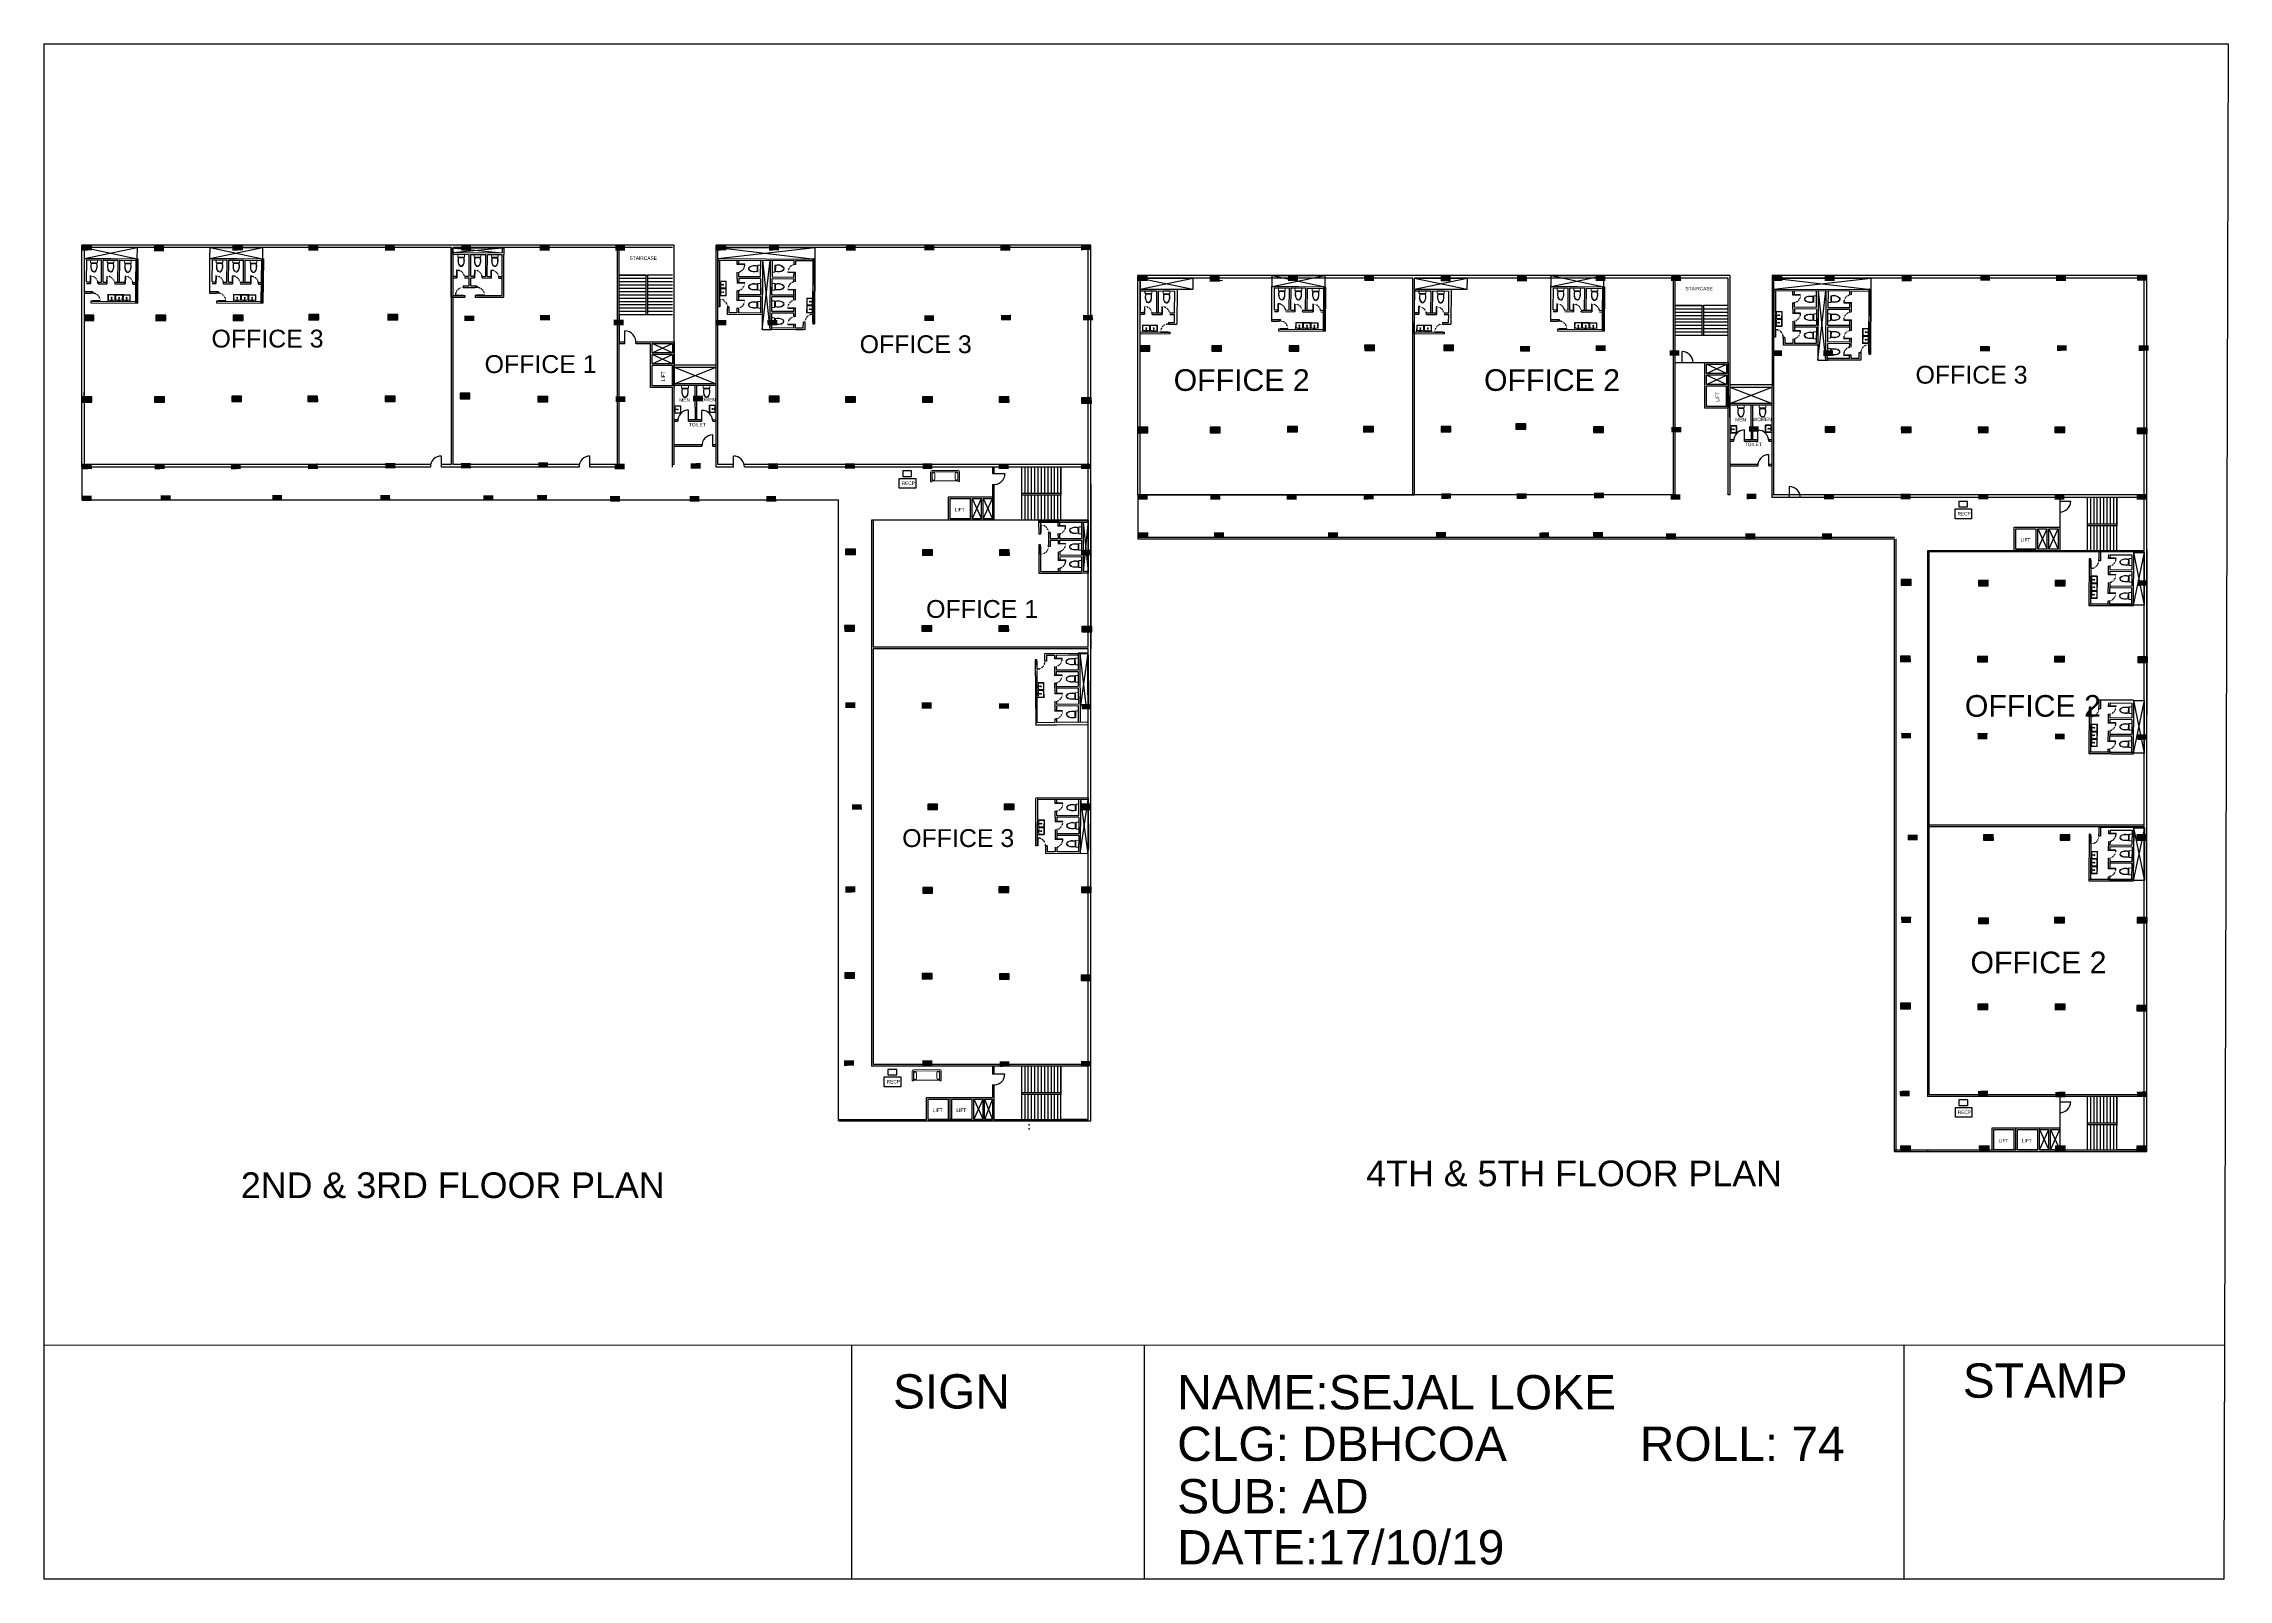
# Model space of a CAD drawing. Header units: millimetres. Extents: x 3888 to 203101, y 1597 to 141586.
import ezdxf

# ---------------------------------------------------------------- set-up
doc = ezdxf.new("R2010")
doc.units = ezdxf.units.MM
doc.linetypes.add('ACAD_ISO03W100', pattern=[30, 12, -18])
doc.layers.add('finiture', color=7, linetype='Continuous', lineweight=20)
doc.styles.add('DIM_FONT', font='SIMPLEX', dxfattribs={"width": 0.8})
doc.styles.get("Standard").update_dxf_attribs({"font": 'arial.ttf'})

msp = doc.modelspace()

# ---------------------------------------------------------------- hatches: boundary and pattern name
h = msp.add_hatch(color=256)
h.dxf.hatch_style = 1
h.paths.add_polyline_path([(8283, 122737), (8279, 123237), (7379, 123230), (7384, 122730)])
h = msp.add_hatch(color=256)
h.dxf.hatch_style = 1
h.paths.add_polyline_path([(14851, 122735), (14847, 123235), (13947, 123228), (13951, 122728)])
h = msp.add_hatch(color=256)
h.dxf.hatch_style = 1
h.paths.add_polyline_path([(21984, 122737), (21979, 123237), (21080, 123230), (21084, 122730)])
h = msp.add_hatch(color=256)
h.dxf.hatch_style = 1
h.paths.add_polyline_path([(22055, 122738), (22051, 123238), (21151, 123230), (21155, 122730)])
h = msp.add_hatch(color=256)
h.dxf.hatch_style = 1
h.paths.add_polyline_path([(28928, 122729), (28923, 123229), (28023, 123221), (28028, 122721)])
h = msp.add_hatch(color=256)
h.dxf.hatch_style = 1
h.paths.add_polyline_path([(35910, 122716), (35906, 123216), (35006, 123208), (35010, 122708)])
h = msp.add_hatch(color=256)
h.dxf.hatch_style = 1
h.paths.add_polyline_path([(42861, 122716), (42856, 123216), (41957, 123208), (41961, 122708)])
h = msp.add_hatch(color=256)
h.dxf.hatch_style = 1
h.paths.add_polyline_path([(50026, 122733), (50022, 123233), (49122, 123225), (49126, 122725)])
h = msp.add_hatch(color=256)
h.dxf.hatch_style = 1
h.paths.add_polyline_path([(56910, 122730), (56906, 123230), (56006, 123222), (56010, 122722)])
h = msp.add_hatch(color=256)
h.dxf.hatch_style = 1
h.paths.add_polyline_path([(66151, 122738), (66147, 123238), (65247, 123231), (65251, 122731)])
h = msp.add_hatch(color=256)
h.dxf.hatch_style = 1
h.paths.add_polyline_path([(70929, 122738), (70925, 123238), (70025, 123231), (70029, 122731)])
h = msp.add_hatch(color=256)
h.dxf.hatch_style = 1
h.paths.add_polyline_path([(77946, 122712), (77942, 123212), (77042, 123204), (77046, 122704)])
h = msp.add_hatch(color=256)
h.dxf.hatch_style = 1
h.paths.add_polyline_path([(85105, 122756), (85101, 123256), (84201, 123248), (84205, 122748)])
h = msp.add_hatch(color=256)
h.dxf.hatch_style = 1
h.paths.add_polyline_path([(92025, 122730), (92020, 123230), (91121, 123222), (91125, 122722)])
h = msp.add_hatch(color=256)
h.dxf.hatch_style = 1
h.paths.add_polyline_path([(99391, 122770), (99386, 123270), (98486, 123263), (98491, 122763)])
h = msp.add_hatch(color=256)
h.dxf.hatch_style = 1
h.paths.add_polyline_path([(104560, 119959), (104556, 120459), (103656, 120451), (103660, 119951)])
h = msp.add_hatch(color=256)
h.dxf.hatch_style = 1
h.paths.add_polyline_path([(111128, 119957), (111123, 120457), (110223, 120449), (110228, 119949)])
h = msp.add_hatch(color=256)
h.dxf.hatch_style = 1
h.paths.add_polyline_path([(118261, 119959), (118256, 120459), (117356, 120451), (117361, 119951)])
h = msp.add_hatch(color=256)
h.dxf.hatch_style = 1
h.paths.add_polyline_path([(125204, 119950), (125200, 120450), (124300, 120442), (124304, 119942)])
h = msp.add_hatch(color=256)
h.dxf.hatch_style = 1
h.paths.add_polyline_path([(132187, 119937), (132183, 120437), (131283, 120429), (131287, 119929)])
h = msp.add_hatch(color=256)
h.dxf.hatch_style = 1
h.paths.add_polyline_path([(139138, 119937), (139133, 120437), (138233, 120429), (138238, 119929)])
h = msp.add_hatch(color=256)
h.dxf.hatch_style = 1
h.paths.add_polyline_path([(146303, 119954), (146298, 120454), (145398, 120446), (145403, 119946)])
h = msp.add_hatch(color=256)
h.dxf.hatch_style = 1
h.paths.add_polyline_path([(153187, 119951), (153183, 120451), (152283, 120443), (152287, 119943)])
h = msp.add_hatch(color=256)
h.dxf.hatch_style = 1
h.paths.add_polyline_path([(162428, 119960), (162424, 120460), (161524, 120452), (161528, 119952)])
h = msp.add_hatch(color=256)
h.dxf.hatch_style = 1
h.paths.add_polyline_path([(167206, 119960), (167202, 120460), (166302, 120452), (166306, 119952)])
h = msp.add_hatch(color=256)
h.dxf.hatch_style = 1
h.paths.add_polyline_path([(174223, 119933), (174219, 120433), (173319, 120426), (173323, 119926)])
h = msp.add_hatch(color=256)
h.dxf.hatch_style = 1
h.paths.add_polyline_path([(181382, 119977), (181377, 120477), (180478, 120469), (180482, 119969)])
h = msp.add_hatch(color=256)
h.dxf.hatch_style = 1
h.paths.add_polyline_path([(188302, 119951), (188297, 120451), (187397, 120443), (187402, 119943)])
h = msp.add_hatch(color=256)
h.dxf.hatch_style = 1
h.paths.add_polyline_path([(195667, 119992), (195663, 120492), (194763, 120484), (194768, 119984)])
h = msp.add_hatch(color=256)
h.dxf.hatch_style = 1
h.paths.add_polyline_path([(8469, 116345), (8465, 116845), (7565, 116837), (7569, 116337)])
h = msp.add_hatch(color=256)
h.dxf.hatch_style = 1
h.paths.add_polyline_path([(15029, 116345), (15025, 116845), (14125, 116837), (14129, 116337)])
h = msp.add_hatch(color=256)
h.dxf.hatch_style = 1
h.paths.add_polyline_path([(22077, 116345), (22073, 116845), (21173, 116837), (21177, 116337)])
h = msp.add_hatch(color=256)
h.dxf.hatch_style = 1
h.paths.add_polyline_path([(28972, 116404), (28968, 116904), (28068, 116896), (28072, 116396)])
h = msp.add_hatch(color=256)
h.dxf.hatch_style = 1
h.paths.add_polyline_path([(36178, 116404), (36174, 116904), (35274, 116896), (35278, 116396)])
h = msp.add_hatch(color=256)
h.dxf.hatch_style = 1
h.paths.add_polyline_path([(43150, 116305), (43145, 116805), (42245, 116797), (42250, 116297)])
h = msp.add_hatch(color=256)
h.dxf.hatch_style = 1
h.paths.add_polyline_path([(50049, 116364), (50045, 116864), (49145, 116856), (49150, 116356)])
h = msp.add_hatch(color=256)
h.dxf.hatch_style = 1
h.paths.add_polyline_path([(56776, 115923), (56772, 116423), (55872, 116416), (55876, 115916)])
h = msp.add_hatch(color=256)
h.dxf.hatch_style = 1
h.paths.add_polyline_path([(66137, 115905), (66133, 116405), (65233, 116397), (65238, 115897)])
h = msp.add_hatch(color=256)
h.dxf.hatch_style = 1
h.paths.add_polyline_path([(70793, 115905), (70789, 116405), (69889, 116397), (69893, 115897)])
h = msp.add_hatch(color=256)
h.dxf.hatch_style = 1
h.paths.add_polyline_path([(85082, 116320), (85078, 116820), (84178, 116813), (84182, 116313)])
h = msp.add_hatch(color=256)
h.dxf.hatch_style = 1
h.paths.add_polyline_path([(92100, 116370), (92095, 116870), (91195, 116863), (91200, 116363)])
h = msp.add_hatch(color=256)
h.dxf.hatch_style = 1
h.paths.add_polyline_path([(99561, 116370), (99556, 116870), (98656, 116863), (98661, 116363)])
h = msp.add_hatch(color=256)
h.dxf.hatch_style = 1
h.paths.add_polyline_path([(104746, 113566), (104742, 114066), (103842, 114058), (103846, 113558)])
h = msp.add_hatch(color=256)
h.dxf.hatch_style = 1
h.paths.add_polyline_path([(111306, 113566), (111302, 114066), (110402, 114058), (110406, 113558)])
h = msp.add_hatch(color=256)
h.dxf.hatch_style = 1
h.paths.add_polyline_path([(118354, 113566), (118349, 114066), (117449, 114058), (117454, 113558)])
h = msp.add_hatch(color=256)
h.dxf.hatch_style = 1
h.paths.add_polyline_path([(125249, 113625), (125245, 114125), (124345, 114118), (124349, 113618)])
h = msp.add_hatch(color=256)
h.dxf.hatch_style = 1
h.paths.add_polyline_path([(132455, 113625), (132451, 114125), (131551, 114118), (131555, 113618)])
h = msp.add_hatch(color=256)
h.dxf.hatch_style = 1
h.paths.add_polyline_path([(139426, 113526), (139422, 114026), (138522, 114018), (138527, 113518)])
h = msp.add_hatch(color=256)
h.dxf.hatch_style = 1
h.paths.add_polyline_path([(146326, 113585), (146322, 114085), (145422, 114078), (145426, 113578)])
h = msp.add_hatch(color=256)
h.dxf.hatch_style = 1
h.paths.add_polyline_path([(153053, 113145), (153049, 113645), (152149, 113637), (152153, 113137)])
h = msp.add_hatch(color=256)
h.dxf.hatch_style = 1
h.paths.add_polyline_path([(162414, 113126), (162410, 113626), (161510, 113618), (161514, 113118)])
h = msp.add_hatch(color=256)
h.dxf.hatch_style = 1
h.paths.add_polyline_path([(167070, 113126), (167066, 113626), (166166, 113618), (166170, 113118)])
h = msp.add_hatch(color=256)
h.dxf.hatch_style = 1
h.paths.add_polyline_path([(181359, 113542), (181354, 114042), (180454, 114034), (180459, 113534)])
h = msp.add_hatch(color=256)
h.dxf.hatch_style = 1
h.paths.add_polyline_path([(188377, 113592), (188372, 114092), (187472, 114084), (187477, 113584)])
h = msp.add_hatch(color=256)
h.dxf.hatch_style = 1
h.paths.add_polyline_path([(195837, 113592), (195833, 114092), (194933, 114084), (194938, 113584)])
h = msp.add_hatch(color=256)
h.dxf.hatch_style = 1
h.paths.add_polyline_path([(42759, 109223), (42755, 109723), (41855, 109715), (41859, 109215)])
h = msp.add_hatch(color=256)
h.dxf.hatch_style = 1
h.paths.add_polyline_path([(8287, 108901), (8282, 109401), (7382, 109393), (7387, 108893)])
h = msp.add_hatch(color=256)
h.dxf.hatch_style = 1
h.paths.add_polyline_path([(14897, 108901), (14892, 109401), (13992, 109393), (13997, 108893)])
h = msp.add_hatch(color=256)
h.dxf.hatch_style = 1
h.paths.add_polyline_path([(21940, 108966), (21936, 109466), (21036, 109459), (21040, 108959)])
h = msp.add_hatch(color=256)
h.dxf.hatch_style = 1
h.paths.add_polyline_path([(28874, 108966), (28870, 109466), (27970, 109459), (27974, 108959)])
h = msp.add_hatch(color=256)
h.dxf.hatch_style = 1
h.paths.add_polyline_path([(35940, 108966), (35935, 109466), (35035, 109459), (35040, 108959)])
h = msp.add_hatch(color=256)
h.dxf.hatch_style = 1
h.paths.add_polyline_path([(49850, 108936), (49846, 109436), (48946, 109428), (48950, 108928)])
h = msp.add_hatch(color=256)
h.dxf.hatch_style = 1
h.paths.add_polyline_path([(56939, 108936), (56935, 109436), (56035, 109428), (56039, 108928)])
h = msp.add_hatch(color=256)
h.dxf.hatch_style = 1
h.paths.add_polyline_path([(64006, 108997), (64001, 109497), (63101, 109489), (63106, 108989)])
h = msp.add_hatch(color=256)
h.dxf.hatch_style = 1
h.paths.add_polyline_path([(70954, 108953), (70950, 109453), (70050, 109445), (70054, 108945)])
h = msp.add_hatch(color=256)
h.dxf.hatch_style = 1
h.paths.add_polyline_path([(77910, 108908), (77906, 109408), (77006, 109400), (77010, 108900)])
h = msp.add_hatch(color=256)
h.dxf.hatch_style = 1
h.paths.add_polyline_path([(84933, 108908), (84929, 109408), (84029, 109400), (84033, 108900)])
h = msp.add_hatch(color=256)
h.dxf.hatch_style = 1
h.paths.add_polyline_path([(91914, 108915), (91909, 109415), (91009, 109407), (91014, 108907)])
h = msp.add_hatch(color=256)
h.dxf.hatch_style = 1
h.paths.add_polyline_path([(99423, 108823), (99419, 109323), (98519, 109316), (98523, 108816)])
h = msp.add_hatch(color=256)
h.dxf.hatch_style = 1
h.paths.add_polyline_path([(104564, 106122), (104559, 106622), (103659, 106614), (103664, 106115)])
h = msp.add_hatch(color=256)
h.dxf.hatch_style = 1
h.paths.add_polyline_path([(111173, 106122), (111169, 106622), (110269, 106614), (110273, 106115)])
h = msp.add_hatch(color=256)
h.dxf.hatch_style = 1
h.paths.add_polyline_path([(118217, 106188), (118213, 106688), (117313, 106680), (117317, 106180)])
h = msp.add_hatch(color=256)
h.dxf.hatch_style = 1
h.paths.add_polyline_path([(125151, 106188), (125147, 106688), (124247, 106680), (124251, 106180)])
h = msp.add_hatch(color=256)
h.dxf.hatch_style = 1
h.paths.add_polyline_path([(132217, 106188), (132212, 106688), (131312, 106680), (131317, 106180)])
h = msp.add_hatch(color=256)
h.dxf.hatch_style = 1
h.paths.add_polyline_path([(139036, 106444), (139032, 106944), (138132, 106937), (138136, 106437)])
h = msp.add_hatch(color=256)
h.dxf.hatch_style = 1
h.paths.add_polyline_path([(146127, 106157), (146123, 106657), (145223, 106650), (145227, 106150)])
h = msp.add_hatch(color=256)
h.dxf.hatch_style = 1
h.paths.add_polyline_path([(153216, 106157), (153211, 106657), (152311, 106650), (152316, 106150)])
h = msp.add_hatch(color=256)
h.dxf.hatch_style = 1
h.paths.add_polyline_path([(160282, 106218), (160278, 106718), (159378, 106710), (159382, 106210)])
h = msp.add_hatch(color=256)
h.dxf.hatch_style = 1
h.paths.add_polyline_path([(167231, 106174), (167227, 106674), (166327, 106666), (166331, 106166)])
h = msp.add_hatch(color=256)
h.dxf.hatch_style = 1
h.paths.add_polyline_path([(174187, 106129), (174183, 106629), (173283, 106622), (173287, 106122)])
h = msp.add_hatch(color=256)
h.dxf.hatch_style = 1
h.paths.add_polyline_path([(181210, 106129), (181205, 106629), (180306, 106622), (180310, 106122)])
h = msp.add_hatch(color=256)
h.dxf.hatch_style = 1
h.paths.add_polyline_path([(188190, 106136), (188186, 106636), (187286, 106629), (187290, 106129)])
h = msp.add_hatch(color=256)
h.dxf.hatch_style = 1
h.paths.add_polyline_path([(195700, 106045), (195696, 106545), (194796, 106537), (194800, 106037)])
h = msp.add_hatch(color=256)
h.dxf.hatch_style = 1
h.paths.add_polyline_path([(8279, 102803), (8275, 103303), (7375, 103295), (7379, 102795)])
h = msp.add_hatch(color=256)
h.dxf.hatch_style = 1
h.paths.add_polyline_path([(14912, 102803), (14907, 103303), (14007, 103295), (14012, 102795)])
h = msp.add_hatch(color=256)
h.dxf.hatch_style = 1
h.paths.add_polyline_path([(21864, 102803), (21859, 103303), (20959, 103295), (20964, 102795)])
h = msp.add_hatch(color=256)
h.dxf.hatch_style = 1
h.paths.add_polyline_path([(28888, 102817), (28884, 103317), (27984, 103309), (27988, 102809)])
h = msp.add_hatch(color=256)
h.dxf.hatch_style = 1
h.paths.add_polyline_path([(35957, 102875), (35953, 103375), (35053, 103368), (35057, 102868)])
h = msp.add_hatch(color=256)
h.dxf.hatch_style = 1
h.paths.add_polyline_path([(42840, 102875), (42836, 103375), (41936, 103368), (41941, 102868)])
h = msp.add_hatch(color=256)
h.dxf.hatch_style = 1
h.paths.add_polyline_path([(49889, 102936), (49885, 103436), (48985, 103428), (48989, 102928)])
h = msp.add_hatch(color=256)
h.dxf.hatch_style = 1
h.paths.add_polyline_path([(56869, 102790), (56864, 103290), (55964, 103283), (55969, 102783)])
h = msp.add_hatch(color=256)
h.dxf.hatch_style = 1
h.paths.add_polyline_path([(63795, 102850), (63790, 103350), (62890, 103342), (62895, 102842)])
h = msp.add_hatch(color=256)
h.dxf.hatch_style = 1
h.paths.add_polyline_path([(70860, 102829), (70856, 103329), (69956, 103321), (69960, 102821)])
h = msp.add_hatch(color=256)
h.dxf.hatch_style = 1
h.paths.add_polyline_path([(77858, 102844), (77854, 103343), (76954, 103336), (76958, 102836)])
h = msp.add_hatch(color=256)
h.dxf.hatch_style = 1
h.paths.add_polyline_path([(84932, 102828), (84928, 103328), (84028, 103321), (84032, 102821)])
h = msp.add_hatch(color=256)
h.dxf.hatch_style = 1
h.paths.add_polyline_path([(91879, 102813), (91875, 103313), (90975, 103305), (90979, 102805)])
h = msp.add_hatch(color=256)
h.dxf.hatch_style = 1
h.paths.add_polyline_path([(99378, 102810), (99374, 103310), (98474, 103303), (98478, 102803)])
h = msp.add_hatch(color=256)
h.dxf.hatch_style = 1
h.paths.add_polyline_path([(8273, 99894), (8269, 100394), (7369, 100386), (7373, 99886)])
h = msp.add_hatch(color=256)
h.dxf.hatch_style = 1
h.paths.add_polyline_path([(15464, 99923), (15459, 100423), (14559, 100415), (14564, 99915)])
h = msp.add_hatch(color=256)
h.dxf.hatch_style = 1
h.paths.add_polyline_path([(25629, 99942), (25625, 100442), (24725, 100435), (24729, 99935)])
h = msp.add_hatch(color=256)
h.dxf.hatch_style = 1
h.paths.add_polyline_path([(35485, 99958), (35480, 100458), (34580, 100450), (34585, 99950)])
h = msp.add_hatch(color=256)
h.dxf.hatch_style = 1
h.paths.add_polyline_path([(44890, 99925), (44885, 100425), (43985, 100418), (43990, 99918)])
h = msp.add_hatch(color=256)
h.dxf.hatch_style = 1
h.paths.add_polyline_path([(49790, 99960), (49786, 100460), (48886, 100452), (48890, 99952)])
h = msp.add_hatch(color=256)
h.dxf.hatch_style = 1
h.paths.add_polyline_path([(56445, 99848), (56440, 100348), (55540, 100340), (55545, 99840)])
h = msp.add_hatch(color=256)
h.dxf.hatch_style = 1
h.paths.add_polyline_path([(63691, 99848), (63687, 100348), (62787, 100340), (62791, 99840)])
h = msp.add_hatch(color=256)
h.dxf.hatch_style = 1
h.paths.add_polyline_path([(70684, 99848), (70679, 100348), (69779, 100340), (69784, 99840)])
h = msp.add_hatch(color=256)
h.dxf.hatch_style = 1
h.paths.add_polyline_path([(104556, 100024), (104552, 100524), (103652, 100516), (103656, 100016)])
h = msp.add_hatch(color=256)
h.dxf.hatch_style = 1
h.paths.add_polyline_path([(111188, 100024), (111184, 100524), (110284, 100516), (110288, 100016)])
h = msp.add_hatch(color=256)
h.dxf.hatch_style = 1
h.paths.add_polyline_path([(118140, 100024), (118136, 100524), (117236, 100516), (117240, 100016)])
h = msp.add_hatch(color=256)
h.dxf.hatch_style = 1
h.paths.add_polyline_path([(125165, 100038), (125161, 100538), (124261, 100531), (124265, 100031)])
h = msp.add_hatch(color=256)
h.dxf.hatch_style = 1
h.paths.add_polyline_path([(132234, 100097), (132230, 100597), (131330, 100589), (131334, 100089)])
h = msp.add_hatch(color=256)
h.dxf.hatch_style = 1
h.paths.add_polyline_path([(139117, 100097), (139113, 100597), (138213, 100589), (138217, 100089)])
h = msp.add_hatch(color=256)
h.dxf.hatch_style = 1
h.paths.add_polyline_path([(146166, 100157), (146162, 100657), (145262, 100649), (145266, 100149)])
h = msp.add_hatch(color=256)
h.dxf.hatch_style = 1
h.paths.add_polyline_path([(153146, 100012), (153141, 100512), (152241, 100504), (152246, 100004)])
h = msp.add_hatch(color=256)
h.dxf.hatch_style = 1
h.paths.add_polyline_path([(160071, 100071), (160067, 100571), (159167, 100563), (159171, 100063)])
h = msp.add_hatch(color=256)
h.dxf.hatch_style = 1
h.paths.add_polyline_path([(167137, 100050), (167133, 100550), (166233, 100543), (166237, 100043)])
h = msp.add_hatch(color=256)
h.dxf.hatch_style = 1
h.paths.add_polyline_path([(174135, 100065), (174131, 100565), (173231, 100557), (173235, 100057)])
h = msp.add_hatch(color=256)
h.dxf.hatch_style = 1
h.paths.add_polyline_path([(181209, 100050), (181205, 100550), (180305, 100542), (180309, 100042)])
h = msp.add_hatch(color=256)
h.dxf.hatch_style = 1
h.paths.add_polyline_path([(188156, 100034), (188152, 100534), (187252, 100526), (187256, 100026)])
h = msp.add_hatch(color=256)
h.dxf.hatch_style = 1
h.paths.add_polyline_path([(195655, 100032), (195650, 100532), (194750, 100524), (194755, 100024)])
h = msp.add_hatch(color=256)
h.dxf.hatch_style = 1
h.paths.add_polyline_path([(104612, 96547), (104608, 97047), (103708, 97040), (103712, 96540)])
h = msp.add_hatch(color=256)
h.dxf.hatch_style = 1
h.paths.add_polyline_path([(111522, 96547), (111517, 97047), (110618, 97040), (110622, 96540)])
h = msp.add_hatch(color=256)
h.dxf.hatch_style = 1
h.paths.add_polyline_path([(121912, 96549), (121908, 97049), (121008, 97041), (121012, 96541)])
h = msp.add_hatch(color=256)
h.dxf.hatch_style = 1
h.paths.add_polyline_path([(131767, 96565), (131763, 97065), (130863, 97057), (130867, 96557)])
h = msp.add_hatch(color=256)
h.dxf.hatch_style = 1
h.paths.add_polyline_path([(141172, 96532), (141168, 97032), (140268, 97024), (140272, 96524)])
h = msp.add_hatch(color=256)
h.dxf.hatch_style = 1
h.paths.add_polyline_path([(146073, 96567), (146068, 97067), (145168, 97059), (145173, 96559)])
h = msp.add_hatch(color=256)
h.dxf.hatch_style = 1
h.paths.add_polyline_path([(152727, 96454), (152723, 96954), (151823, 96947), (151827, 96447)])
h = msp.add_hatch(color=256)
h.dxf.hatch_style = 1
h.paths.add_polyline_path([(159974, 96454), (159970, 96954), (159070, 96947), (159074, 96447)])
h = msp.add_hatch(color=256)
h.dxf.hatch_style = 1
h.paths.add_polyline_path([(166966, 96454), (166962, 96954), (166062, 96947), (166066, 96447)])
h = msp.add_hatch(color=256)
h.dxf.hatch_style = 1
h.paths.add_polyline_path([(77907, 95013), (77902, 95513), (77002, 95505), (77007, 95005)])
h = msp.add_hatch(color=256)
h.dxf.hatch_style = 1
h.paths.add_polyline_path([(84934, 94948), (84930, 95448), (84030, 95440), (84034, 94940)])
h = msp.add_hatch(color=256)
h.dxf.hatch_style = 1
h.paths.add_polyline_path([(91945, 94948), (91941, 95448), (91041, 95440), (91045, 94940)])
h = msp.add_hatch(color=256)
h.dxf.hatch_style = 1
h.paths.add_polyline_path([(99448, 94948), (99443, 95448), (98543, 95440), (98548, 94940)])
h = msp.add_hatch(color=256)
h.dxf.hatch_style = 1
h.paths.add_polyline_path([(174183, 92235), (174179, 92735), (173279, 92727), (173283, 92227)])
h = msp.add_hatch(color=256)
h.dxf.hatch_style = 1
h.paths.add_polyline_path([(181211, 92169), (181207, 92669), (180307, 92661), (180311, 92161)])
h = msp.add_hatch(color=256)
h.dxf.hatch_style = 1
h.paths.add_polyline_path([(188222, 92169), (188218, 92669), (187318, 92661), (187322, 92161)])
h = msp.add_hatch(color=256)
h.dxf.hatch_style = 1
h.paths.add_polyline_path([(195724, 92169), (195720, 92669), (194820, 92661), (194824, 92161)])
h = msp.add_hatch(color=256)
h.dxf.hatch_style = 1
h.paths.add_polyline_path([(77830, 88042), (77826, 88542), (76926, 88534), (76930, 88034)])
h = msp.add_hatch(color=256)
h.dxf.hatch_style = 1
h.paths.add_polyline_path([(84866, 88022), (84862, 88522), (83962, 88515), (83966, 88015)])
h = msp.add_hatch(color=256)
h.dxf.hatch_style = 1
h.paths.add_polyline_path([(91885, 88022), (91880, 88522), (90980, 88515), (90985, 88015)])
h = msp.add_hatch(color=256)
h.dxf.hatch_style = 1
h.paths.add_polyline_path([(99469, 87965), (99465, 88465), (98565, 88457), (98569, 87957)])
h = msp.add_hatch(color=256)
h.dxf.hatch_style = 1
h.paths.add_polyline_path([(174107, 85263), (174103, 85763), (173203, 85755), (173207, 85256)])
h = msp.add_hatch(color=256)
h.dxf.hatch_style = 1
h.paths.add_polyline_path([(181143, 85244), (181139, 85744), (180239, 85736), (180243, 85236)])
h = msp.add_hatch(color=256)
h.dxf.hatch_style = 1
h.paths.add_polyline_path([(188161, 85244), (188157, 85744), (187257, 85736), (187261, 85236)])
h = msp.add_hatch(color=256)
h.dxf.hatch_style = 1
h.paths.add_polyline_path([(195746, 85186), (195742, 85686), (194842, 85678), (194846, 85178)])
h = msp.add_hatch(color=256)
h.dxf.hatch_style = 1
h.paths.add_polyline_path([(77897, 81038), (77892, 81538), (76992, 81531), (76997, 81031)])
h = msp.add_hatch(color=256)
h.dxf.hatch_style = 1
h.paths.add_polyline_path([(84858, 80963), (84854, 81463), (83954, 81455), (83958, 80955)])
h = msp.add_hatch(color=256)
h.dxf.hatch_style = 1
h.paths.add_polyline_path([(91914, 80963), (91910, 81463), (91010, 81455), (91014, 80955)])
h = msp.add_hatch(color=256)
h.dxf.hatch_style = 1
h.paths.add_polyline_path([(99432, 80908), (99428, 81408), (98528, 81400), (98532, 80900)])
h = msp.add_hatch(color=256)
h.dxf.hatch_style = 1
h.paths.add_polyline_path([(174173, 78260), (174169, 78760), (173269, 78752), (173273, 78252)])
h = msp.add_hatch(color=256)
h.dxf.hatch_style = 1
h.paths.add_polyline_path([(181135, 78184), (181131, 78684), (180231, 78676), (180235, 78176)])
h = msp.add_hatch(color=256)
h.dxf.hatch_style = 1
h.paths.add_polyline_path([(188191, 78184), (188187, 78684), (187287, 78676), (187291, 78176)])
h = msp.add_hatch(color=256)
h.dxf.hatch_style = 1
h.paths.add_polyline_path([(195709, 78129), (195705, 78629), (194805, 78621), (194809, 78121)])
h = msp.add_hatch(color=256)
h.dxf.hatch_style = 1
h.paths.add_polyline_path([(78496, 71752), (78491, 72252), (77592, 72244), (77596, 71744)])
h = msp.add_hatch(color=256)
h.dxf.hatch_style = 1
h.paths.add_polyline_path([(85401, 71762), (85397, 72262), (84497, 72255), (84501, 71755)])
h = msp.add_hatch(color=256)
h.dxf.hatch_style = 1
h.paths.add_polyline_path([(92385, 71762), (92381, 72262), (91481, 72255), (91485, 71755)])
h = msp.add_hatch(color=256)
h.dxf.hatch_style = 1
h.paths.add_polyline_path([(99391, 71762), (99387, 72262), (98487, 72255), (98491, 71755)])
h = msp.add_hatch(color=256)
h.dxf.hatch_style = 1
h.paths.add_polyline_path([(174773, 68973), (174768, 69473), (173868, 69465), (173873, 68965)])
h = msp.add_hatch(color=256)
h.dxf.hatch_style = 1
h.paths.add_polyline_path([(181678, 68984), (181674, 69484), (180774, 69476), (180778, 68976)])
h = msp.add_hatch(color=256)
h.dxf.hatch_style = 1
h.paths.add_polyline_path([(188662, 68984), (188658, 69484), (187758, 69476), (187762, 68976)])
h = msp.add_hatch(color=256)
h.dxf.hatch_style = 1
h.paths.add_polyline_path([(195668, 68984), (195664, 69484), (194764, 69476), (194768, 68976)])
h = msp.add_hatch(color=256)
h.dxf.hatch_style = 1
h.paths.add_polyline_path([(77895, 64210), (77891, 64710), (76991, 64702), (76995, 64202)])
h = msp.add_hatch(color=256)
h.dxf.hatch_style = 1
h.paths.add_polyline_path([(84951, 64157), (84946, 64657), (84046, 64649), (84051, 64149)])
h = msp.add_hatch(color=256)
h.dxf.hatch_style = 1
h.paths.add_polyline_path([(91889, 64217), (91885, 64717), (90985, 64709), (90989, 64209)])
h = msp.add_hatch(color=256)
h.dxf.hatch_style = 1
h.paths.add_polyline_path([(99417, 64211), (99413, 64711), (98513, 64704), (98517, 64204)])
h = msp.add_hatch(color=256)
h.dxf.hatch_style = 1
h.paths.add_polyline_path([(174172, 61431), (174168, 61931), (173268, 61923), (173272, 61423)])
h = msp.add_hatch(color=256)
h.dxf.hatch_style = 1
h.paths.add_polyline_path([(181227, 61378), (181223, 61878), (180323, 61871), (180327, 61371)])
h = msp.add_hatch(color=256)
h.dxf.hatch_style = 1
h.paths.add_polyline_path([(188166, 61438), (188161, 61938), (187262, 61930), (187266, 61430)])
h = msp.add_hatch(color=256)
h.dxf.hatch_style = 1
h.paths.add_polyline_path([(195694, 61433), (195690, 61933), (194790, 61925), (194794, 61425)])
h = msp.add_hatch(color=256)
h.dxf.hatch_style = 1
h.paths.add_polyline_path([(77838, 56391), (77833, 56891), (76933, 56884), (76938, 56384)])
h = msp.add_hatch(color=256)
h.dxf.hatch_style = 1
h.paths.add_polyline_path([(84897, 56328), (84893, 56828), (83993, 56820), (83997, 56320)])
h = msp.add_hatch(color=256)
h.dxf.hatch_style = 1
h.paths.add_polyline_path([(91940, 56306), (91935, 56806), (91035, 56799), (91040, 56299)])
h = msp.add_hatch(color=256)
h.dxf.hatch_style = 1
h.paths.add_polyline_path([(99390, 56193), (99386, 56693), (98486, 56686), (98490, 56186)])
h = msp.add_hatch(color=256)
h.dxf.hatch_style = 1
h.paths.add_polyline_path([(174114, 53613), (174110, 54113), (173210, 54105), (173214, 53605)])
h = msp.add_hatch(color=256)
h.dxf.hatch_style = 1
h.paths.add_polyline_path([(181174, 53549), (181170, 54049), (180270, 54041), (180274, 53541)])
h = msp.add_hatch(color=256)
h.dxf.hatch_style = 1
h.paths.add_polyline_path([(188217, 53528), (188212, 54028), (187312, 54020), (187317, 53520)])
h = msp.add_hatch(color=256)
h.dxf.hatch_style = 1
h.paths.add_polyline_path([(195667, 53415), (195662, 53915), (194762, 53907), (194767, 53407)])
h = msp.add_hatch(color=256)
h.dxf.hatch_style = 1
h.paths.add_polyline_path([(77772, 48411), (77768, 48911), (76868, 48903), (76872, 48403)])
h = msp.add_hatch(color=256)
h.dxf.hatch_style = 1
h.paths.add_polyline_path([(84913, 48411), (84909, 48911), (84009, 48903), (84013, 48403)])
h = msp.add_hatch(color=256)
h.dxf.hatch_style = 1
h.paths.add_polyline_path([(91961, 48320), (91957, 48820), (91057, 48812), (91061, 48312)])
h = msp.add_hatch(color=256)
h.dxf.hatch_style = 1
h.paths.add_polyline_path([(99387, 48348), (99382, 48848), (98482, 48840), (98487, 48340)])
h = msp.add_hatch(color=256)
h.dxf.hatch_style = 1
h.paths.add_polyline_path([(174049, 45632), (174044, 46132), (173144, 46125), (173149, 45625)])
h = msp.add_hatch(color=256)
h.dxf.hatch_style = 1
h.paths.add_polyline_path([(181190, 45632), (181186, 46132), (180286, 46125), (180290, 45625)])
h = msp.add_hatch(color=256)
h.dxf.hatch_style = 1
h.paths.add_polyline_path([(188238, 45541), (188234, 46041), (187334, 46033), (187338, 45534)])
h = msp.add_hatch(color=256)
h.dxf.hatch_style = 1
h.paths.add_polyline_path([(195663, 45569), (195659, 46069), (194759, 46062), (194763, 45562)])
h = msp.add_hatch(color=256)
h.dxf.hatch_style = 1
h.paths.add_polyline_path([(174126, 40598), (174121, 41098), (173221, 41090), (173226, 40590)])
h = msp.add_hatch(color=256)
h.dxf.hatch_style = 1
h.paths.add_polyline_path([(181298, 40598), (181293, 41098), (180393, 41090), (180398, 40590)])
h = msp.add_hatch(color=256)
h.dxf.hatch_style = 1
h.paths.add_polyline_path([(188237, 40598), (188232, 41098), (187332, 41090), (187337, 40590)])
h = msp.add_hatch(color=256)
h.dxf.hatch_style = 1
h.paths.add_polyline_path([(195667, 40598), (195662, 41098), (194762, 41090), (194767, 40590)])

# ---------------------------------------------------------------- linework, layer by layer
for p, q in [((3888, 141586), (3914, 1597)), ((3888, 141586), (203101, 141586)), ((203101, 141586), (202702, 1597)), ((61374, 123227), (7374, 123227)), ((7374, 102997), (7374, 123227)), ((41074, 122997), (7374, 122997)), ((7551, 122023), (12471, 121976)), ((7600, 121997), (12400, 122997)), ((7600, 121997), (12400, 121977)), ((7604, 103227), (7604, 123227)), ((7604, 122997), (12400, 121977)), ((7800, 119870), (7820, 121870)), ((7820, 121870), (9170, 121857)), ((9150, 119857), (9170, 121857)), ((9300, 119856), (9320, 121856)), ((9359, 121867), (9320, 121867)), ((9320, 121867), (10670, 121854)), ((10650, 119843), (10670, 121842)), ((10800, 119841), (10820, 121841)), ((10820, 121841), (12319, 121826)), ((12282, 117928), (12321, 121978)), ((12321, 121978), (12282, 117928)), ((12300, 119827), (12319, 121826)), ((12400, 122997), (12395, 121977)), ((12432, 117926), (12471, 121976)), ((12471, 121976), (12432, 117926)), ((13951, 122728), (14851, 122735)), ((19003, 122023), (23923, 121976)), ((19003, 122023), (19003, 118850)), ((19052, 121997), (19056, 122997)), ((19052, 121997), (23852, 122997)), ((19052, 121997), (23852, 121977)), ((19056, 122997), (23852, 122997)), ((19056, 122997), (23852, 121977)), ((19253, 119870), (19272, 121870)), ((19272, 121870), (20622, 121857)), ((20602, 119857), (20622, 121857)), ((20752, 119856), (20772, 121856)), ((20812, 121867), (20772, 121867)), ((20772, 121867), (22122, 121854)), ((22102, 119843), (22122, 121842)), ((22252, 119841), (22272, 121841)), ((22272, 121841), (23772, 121826)), ((23734, 117928), (23773, 121978)), ((23773, 121978), (23734, 117928)), ((23752, 119827), (23772, 121826)), ((23852, 122997), (23847, 121977)), ((23884, 117926), (23923, 121976)), ((23923, 121976), (23884, 117926)), ((41034, 118471), (41053, 122990)), ((41053, 122990), (45701, 122519)), ((41074, 103227), (41074, 122997)), ((41200, 122389), (41184, 118490)), ((41200, 122389), (41203, 122989)), ((41200, 122389), (42700, 122382)), ((41201, 122539), (45703, 122969)), ((41201, 122539), (45701, 122519)), ((41203, 122989), (45853, 122969)), ((56224, 122997), (41224, 122997)), ((41224, 103227), (41224, 122997)), ((42692, 120382), (42700, 122382)), ((42842, 120382), (42850, 122382)), ((42850, 122382), (44200, 122376)), ((44192, 120376), (44200, 122376)), ((44342, 120375), (44350, 122375)), ((44350, 122375), (45700, 122369)), ((45692, 120369), (45700, 122369)), ((45703, 122969), (45701, 122519)), ((45834, 118470), (45850, 122369)), ((45853, 122969), (45850, 122369)), ((56224, 103227), (56224, 122997)), ((61224, 122997), (56374, 122997)), ((56374, 102997), (56374, 122997)), ((61224, 122997), (56374, 122997)), ((61374, 103227), (61374, 123227)), ((99374, 123227), (65224, 123227)), ((65224, 103227), (65224, 123227)), ((99374, 122997), (65224, 122997)), ((65374, 121997), (65352, 117598)), ((65373, 121856), (72315, 121822)), ((65374, 103227), (65374, 123227)), ((65374, 121997), (65374, 122997)), ((65374, 122997), (74220, 122997)), ((65374, 122997), (74215, 121954)), ((65374, 121997), (74220, 122997)), ((65374, 121997), (74215, 121954)), ((65523, 121846), (65502, 117597)), ((67120, 121455), (67122, 121839)), ((67270, 121454), (67272, 121838)), ((69265, 120328), (69272, 121828)), ((69422, 121827), (69391, 115527)), ((69391, 115527), (70122, 121824)), ((69422, 121827), (69398, 116877)), ((69422, 121827), (70091, 115524)), ((70122, 121824), (70091, 115524)), ((70315, 121823), (70308, 120323)), ((72313, 121455), (72315, 121822)), ((72463, 121471), (72465, 121821)), ((72465, 121821), (74214, 121812)), ((74036, 116211), (74065, 121954)), ((74065, 122043), (74040, 117043)), ((74215, 121954), (74186, 116061)), ((74186, 116061), (74215, 121954)), ((74220, 122997), (74215, 121954)), ((99144, 103227), (99144, 123227)), ((99374, 103227), (99374, 123227)), ((7799, 119720), (8144, 119717)), ((7800, 119870), (8116, 119867)), ((8122, 120417), (8115, 119717)), ((8151, 120417), (8122, 120417)), ((8151, 120417), (8144, 119717)), ((8829, 119860), (9150, 119857)), ((8844, 119710), (9653, 119702)), ((9300, 119856), (9626, 119852)), ((9631, 120402), (9624, 119702)), ((9660, 120402), (9631, 120402)), ((9660, 120402), (9653, 119702)), ((10339, 119846), (11328, 119836)), ((10353, 119695), (11326, 119686)), ((11304, 120386), (11297, 119686)), ((11333, 120386), (11304, 120386)), ((11333, 120386), (11326, 119686)), ((12011, 119829), (12300, 119827)), ((12026, 119679), (12299, 119677)), ((12283, 118078), (12299, 119677)), ((19251, 119720), (19596, 119717)), ((19253, 119870), (19568, 119867)), ((19574, 120417), (19567, 119717)), ((19603, 120417), (19574, 120417)), ((19603, 120417), (19596, 119717)), ((20281, 119860), (20602, 119857)), ((20296, 119710), (21106, 119702)), ((20752, 119856), (21078, 119852)), ((21083, 120402), (21077, 119702)), ((21112, 120402), (21083, 120402)), ((21112, 120402), (21106, 119702)), ((21791, 119846), (22780, 119836)), ((21806, 119695), (22778, 119686)), ((22756, 120386), (22749, 119686)), ((22785, 120386), (22756, 120386)), ((22785, 120386), (22778, 119686)), ((23463, 119829), (23752, 119827)), ((23478, 119679), (23751, 119677)), ((23735, 118078), (23751, 119677)), ((41191, 120239), (41568, 120237)), ((41192, 120389), (41540, 120387)), ((41542, 120937), (41539, 120237)), ((41571, 120937), (41542, 120937)), ((41571, 120937), (41568, 120237)), ((42253, 120384), (42692, 120382)), ((42268, 120234), (42691, 120232)), ((42688, 119510), (42691, 120232)), ((42838, 119509), (42841, 120232)), ((42841, 120232), (43186, 120230)), ((42842, 120382), (43158, 120380)), ((43160, 120930), (43157, 120230)), ((43189, 120930), (43160, 120930)), ((43189, 120930), (43186, 120230)), ((43870, 120377), (44192, 120376)), ((43886, 120227), (44696, 120224)), ((44342, 120375), (44667, 120374)), ((44670, 120924), (44667, 120224)), ((44699, 120924), (44670, 120924)), ((44699, 120924), (44696, 120224)), ((45380, 120371), (45692, 120369)), ((45396, 120221), (45691, 120219)), ((45684, 118621), (45692, 120369)), ((58799, 120497), (56374, 120497)), ((56374, 120497), (58949, 120497)), ((56374, 120197), (58799, 120197)), ((56374, 119897), (58799, 119897)), ((56374, 119597), (58799, 119597)), ((58799, 120497), (58799, 116897)), ((61224, 120497), (58949, 120497)), ((58949, 120497), (58949, 116897)), ((58949, 120197), (61224, 120197)), ((58949, 119897), (61224, 119897)), ((58949, 119597), (61224, 119597)), ((67114, 120189), (67112, 119770)), ((67812, 119796), (67112, 119799)), ((67812, 119767), (67112, 119770)), ((67114, 120189), (67117, 120755)), ((67820, 121480), (67120, 121484)), ((67820, 121451), (67120, 121455)), ((67264, 120188), (67262, 119769)), ((69264, 120178), (67264, 120188)), ((67265, 120338), (67267, 120770)), ((69265, 120328), (67265, 120338)), ((67812, 119767), (67812, 119796)), ((69264, 120178), (69257, 118678)), ((70300, 118673), (70307, 120173)), ((70307, 120173), (72307, 120163)), ((70308, 120323), (72308, 120313)), ((71760, 120774), (72460, 120771)), ((71760, 120774), (71760, 120745)), ((71760, 120745), (72460, 120742)), ((72305, 119874), (72307, 120163)), ((72308, 120313), (72310, 120743)), ((72456, 119890), (72460, 120771)), ((157657, 120448), (103657, 120448)), ((103657, 100448), (103657, 120448)), ((103887, 120218), (103847, 116169)), ((103882, 119218), (103887, 120218)), ((103882, 119218), (108682, 120218)), ((128737, 120218), (103887, 120218)), ((103887, 100448), (103887, 120218)), ((103887, 120218), (108682, 120218)), ((103887, 120218), (108682, 119198)), ((108682, 120218), (108678, 119198)), ((110228, 119949), (111128, 119957)), ((115913, 119448), (115917, 120448)), ((115913, 119448), (120713, 120448)), ((115917, 120448), (120713, 120448)), ((115917, 120448), (120713, 119428)), ((120713, 120448), (120709, 119428)), ((128737, 100448), (128737, 120218)), ((128882, 119218), (128887, 120218)), ((128882, 119218), (133682, 120218)), ((152507, 120218), (128887, 120218)), ((128887, 100448), (128887, 120218)), ((128887, 120218), (133682, 120218)), ((128887, 120218), (133682, 119198)), ((133682, 120218), (133678, 119198)), ((141341, 119448), (141346, 120448)), ((141341, 119448), (146141, 120448)), ((141346, 120448), (146141, 120448)), ((141346, 120448), (146141, 119428)), ((146141, 120448), (146137, 119428)), ((152507, 100448), (152507, 120218)), ((157507, 120218), (152657, 120218)), ((152657, 100448), (152657, 120218)), ((157507, 120218), (152657, 120218)), ((157507, 100448), (157507, 120218)), ((157657, 120448), (157657, 100448)), ((161507, 120448), (161485, 100218)), ((195657, 120448), (161507, 120448)), ((195427, 120218), (161657, 120218)), ((161657, 100448), (161657, 120218)), ((161657, 119218), (161657, 120218)), ((161657, 120218), (170502, 120218)), ((161657, 120218), (170497, 119174)), ((161657, 119218), (170502, 120218)), ((170502, 120218), (170497, 119174)), ((195427, 100448), (195427, 120218)), ((195657, 100448), (195657, 120448)), ((7551, 118998), (8349, 118992)), ((7551, 118853), (8197, 118844)), ((8190, 118117), (8189, 117967)), ((8189, 117967), (12432, 117926)), ((8340, 118116), (8190, 118117)), ((8197, 118846), (8197, 118844)), ((8347, 118845), (8197, 118846)), ((8340, 118145), (8340, 118116)), ((9040, 118138), (8340, 118145)), ((8340, 118116), (12283, 118078)), ((9040, 118109), (8340, 118116)), ((8349, 118992), (8347, 118845)), ((9040, 118138), (9040, 118109)), ((19003, 118998), (19801, 118992)), ((19003, 118853), (19649, 118844)), ((19642, 118117), (19641, 117967)), ((19641, 117967), (23884, 117926)), ((19792, 118116), (19642, 118117)), ((19649, 118846), (19649, 118844)), ((19799, 118845), (19649, 118846)), ((19793, 118145), (19792, 118116)), ((19792, 118116), (23735, 118078)), ((20492, 118109), (19792, 118116)), ((20493, 118138), (19793, 118145)), ((19801, 118992), (19799, 118845)), ((20493, 118138), (20492, 118109)), ((41034, 118471), (42283, 118485)), ((41184, 118640), (42134, 118636)), ((41434, 118668), (42134, 118665)), ((41434, 118668), (41434, 118639)), ((41434, 118639), (42134, 118636)), ((42134, 118665), (42134, 118636)), ((42134, 118636), (42284, 118635)), ((42137, 119512), (42688, 119510)), ((42137, 119512), (42137, 119365)), ((42137, 119365), (42287, 119364)), ((42284, 118635), (42283, 118485)), ((42287, 119362), (43244, 119357)), ((42838, 119509), (43395, 119507)), ((43241, 118631), (43240, 118481)), ((43240, 118481), (45834, 118470)), ((43391, 118630), (43241, 118631)), ((43244, 119360), (43244, 119357)), ((43394, 119359), (43244, 119360)), ((43391, 118659), (43391, 118630)), ((44091, 118656), (43391, 118659)), ((43391, 118630), (45684, 118621)), ((44091, 118627), (43391, 118630)), ((43395, 119507), (43394, 119359)), ((44091, 118656), (44091, 118627)), ((56374, 119297), (58799, 119297)), ((56374, 118997), (58799, 118997)), ((56374, 118697), (58799, 118697)), ((56374, 118397), (58799, 118397)), ((56374, 118097), (58799, 118097)), ((56374, 117797), (58799, 117797)), ((58949, 119297), (61224, 119297)), ((58949, 118997), (61224, 118997)), ((58949, 118697), (61224, 118697)), ((58949, 118397), (61224, 118397)), ((58949, 118097), (61224, 118097)), ((58949, 117797), (61224, 117797)), ((65502, 117597), (65352, 117598)), ((65506, 118297), (65502, 117597)), ((65535, 118297), (65506, 118297)), ((65535, 118297), (65531, 117597)), ((66231, 117594), (66230, 117444)), ((66379, 117593), (66231, 117594)), ((66379, 117593), (66376, 117042)), ((67108, 119070), (67104, 118162)), ((67804, 118187), (67104, 118191)), ((67804, 118158), (67104, 118162)), ((67259, 119086), (67254, 118190)), ((69256, 118528), (67256, 118538)), ((69257, 118678), (67257, 118688)), ((67804, 118158), (67804, 118187)), ((69256, 118528), (69248, 117028)), ((70292, 117173), (70299, 118523)), ((72299, 118513), (70299, 118523)), ((72300, 118663), (70300, 118673)), ((71752, 119193), (72452, 119190)), ((71752, 119193), (71752, 119164)), ((71752, 119164), (72452, 119161)), ((72297, 118202), (72302, 119190)), ((72447, 118217), (72452, 119190)), ((103881, 119221), (103842, 115172)), ((103879, 119071), (105379, 119056)), ((103881, 119221), (107239, 119189)), ((103882, 119218), (108682, 119198)), ((104255, 117617), (104248, 116917)), ((104284, 117617), (104255, 117617)), ((104284, 117617), (104277, 116917)), ((104317, 118818), (104319, 119066)), ((105379, 119056), (105360, 117056)), ((105529, 119055), (105510, 117055)), ((105529, 119055), (107029, 119040)), ((105863, 117601), (105857, 116901)), ((105892, 117601), (105863, 117601)), ((105892, 117601), (105886, 116901)), ((107010, 117040), (107029, 119040)), ((107239, 119189), (107208, 116016)), ((115864, 119474), (120784, 119427)), ((115864, 119474), (115864, 116301)), ((115913, 119448), (120713, 119428)), ((116114, 117321), (116133, 119321)), ((116133, 119321), (117483, 119308)), ((116435, 117868), (116428, 117168)), ((116464, 117867), (116435, 117868)), ((116464, 117867), (116457, 117168)), ((117464, 117308), (117483, 119308)), ((117614, 117306), (117633, 119306)), ((117673, 119317), (117633, 119318)), ((117633, 119318), (118983, 119305)), ((117945, 117853), (117938, 117153)), ((117974, 117853), (117945, 117853)), ((117974, 117853), (117967, 117153)), ((118964, 117293), (118983, 119293)), ((119114, 117292), (119133, 119292)), ((119133, 119292), (120633, 119277)), ((119617, 117837), (119610, 117137)), ((119646, 117837), (119617, 117837)), ((119646, 117837), (119639, 117137)), ((120595, 115378), (120634, 119429)), ((120634, 119429), (120595, 115378)), ((120614, 117277), (120633, 119277)), ((120745, 115377), (120784, 119427)), ((120784, 119427), (120745, 115377)), ((128881, 119221), (128842, 115172)), ((128879, 119071), (130379, 119056)), ((128881, 119221), (132239, 119189)), ((128882, 119218), (133682, 119198)), ((129255, 117617), (129248, 116917)), ((129284, 117617), (129255, 117617)), ((129284, 117617), (129277, 116917)), ((129317, 118818), (129319, 119066)), ((130379, 119056), (130360, 117056)), ((130529, 119055), (130510, 117055)), ((130529, 119055), (132029, 119040)), ((130863, 117601), (130857, 116901)), ((130892, 117601), (130863, 117601)), ((130892, 117601), (130886, 116901)), ((132010, 117040), (132029, 119040)), ((132239, 119189), (132208, 116016)), ((141293, 119474), (146213, 119427)), ((141293, 119474), (141293, 116301)), ((141341, 119448), (146141, 119428)), ((141542, 117321), (141562, 119321)), ((141562, 119321), (142912, 119308)), ((141863, 117868), (141857, 117168)), ((141892, 117867), (141863, 117868)), ((141892, 117867), (141886, 117168)), ((142892, 117308), (142912, 119308)), ((143042, 117306), (143062, 119306)), ((143101, 119317), (143062, 119318)), ((143062, 119318), (144412, 119305)), ((143373, 117853), (143366, 117153)), ((143402, 117853), (143373, 117853)), ((143402, 117853), (143395, 117153)), ((144392, 117293), (144411, 119293)), ((144542, 117292), (144561, 119292)), ((144561, 119292), (146061, 119277)), ((145046, 117837), (145039, 117137)), ((145075, 117837), (145046, 117837)), ((145075, 117837), (145068, 117137)), ((146024, 115378), (146063, 119429)), ((146063, 119429), (146024, 115378)), ((146042, 117277), (146061, 119277)), ((146174, 115377), (146213, 119427)), ((146213, 119427), (146174, 115377)), ((155082, 117718), (152657, 117718)), ((152657, 117718), (155232, 117718)), ((155082, 117718), (155082, 115018)), ((157507, 117718), (155232, 117718)), ((155232, 117718), (155232, 115018)), ((161657, 119218), (161635, 114819)), ((161656, 119077), (168598, 119043)), ((161657, 119218), (170497, 119174)), ((161806, 119067), (161785, 114818)), ((163397, 117409), (163399, 117975)), ((163403, 118675), (163405, 119059)), ((164103, 118701), (163403, 118704)), ((164103, 118672), (163403, 118675)), ((163547, 117559), (163549, 117991)), ((165547, 117549), (163547, 117559)), ((163553, 118675), (163555, 119059)), ((165547, 117549), (165555, 119049)), ((165705, 119048), (165674, 112748)), ((165674, 112748), (166405, 119045)), ((165705, 119048), (165680, 114098)), ((165705, 119048), (166374, 112745)), ((166405, 119045), (166374, 112745)), ((166598, 119044), (166590, 117544)), ((166590, 117544), (168590, 117534)), ((168043, 117995), (168042, 117966)), ((168042, 117966), (168742, 117963)), ((168043, 117995), (168743, 117992)), ((168590, 117534), (168592, 117963)), ((168596, 118676), (168598, 119043)), ((168738, 117110), (168743, 117992)), ((168746, 118692), (168748, 119042)), ((168748, 119042), (170497, 119033)), ((170319, 113432), (170347, 119175)), ((170348, 119264), (170323, 114264)), ((170497, 119174), (170468, 113281)), ((170468, 113281), (170497, 119174)), ((8465, 116845), (7565, 116837)), ((7565, 116837), (7569, 116337)), ((7569, 116337), (8469, 116345)), ((8469, 116345), (8465, 116845)), ((15025, 116845), (14125, 116837)), ((14125, 116837), (14129, 116337)), ((14129, 116337), (15029, 116345)), ((15029, 116345), (15025, 116845)), ((22073, 116845), (21173, 116837)), ((21173, 116837), (21177, 116337)), ((21177, 116337), (22077, 116345)), ((22077, 116345), (22073, 116845)), ((28968, 116904), (28068, 116896)), ((28068, 116896), (28072, 116396)), ((28072, 116396), (28972, 116404)), ((28972, 116404), (28968, 116904)), ((36174, 116904), (35274, 116896)), ((35274, 116896), (35278, 116396)), ((35278, 116396), (36178, 116404)), ((36178, 116404), (36174, 116904)), ((56374, 117497), (58799, 117497)), ((56374, 117197), (58799, 117197)), ((56374, 116897), (61224, 116897)), ((56374, 116897), (56374, 114397)), ((56374, 115297), (56374, 116297)), ((58949, 117497), (61224, 117497)), ((58949, 117197), (61224, 117197)), ((66228, 117444), (66225, 116893)), ((69398, 116877), (66225, 116893)), ((67098, 117039), (66376, 117042)), ((67101, 117462), (67098, 117039)), ((67251, 117477), (67248, 117038)), ((69248, 117028), (67248, 117038)), ((70284, 115523), (70285, 115673)), ((70285, 115673), (70291, 117023)), ((72285, 115663), (70285, 115673)), ((72291, 117013), (70291, 117023)), ((72292, 117163), (70292, 117173)), ((71736, 116011), (72436, 116007)), ((71736, 116011), (71736, 115982)), ((71736, 115982), (72436, 115978)), ((71744, 117521), (72444, 117517)), ((71744, 117521), (71744, 117492)), ((71744, 117492), (72444, 117488)), ((72285, 115663), (72286, 115979)), ((72290, 116692), (72291, 117013)), ((72292, 117163), (72294, 117489)), ((72435, 115662), (72436, 116007)), ((73157, 115659), (72435, 115662)), ((72440, 116707), (72444, 117517)), ((73157, 115659), (73160, 116216)), ((73160, 116216), (73307, 116215)), ((73307, 116065), (73304, 115508)), ((73307, 116215), (73307, 116065)), ((73307, 116065), (73309, 116065)), ((74011, 116911), (74007, 116211)), ((74007, 116211), (74036, 116211)), ((74011, 116911), (74040, 116911)), ((74040, 116911), (74036, 116211)), ((74036, 116211), (74036, 116061)), ((74036, 116211), (74036, 116211)), ((74036, 116061), (74186, 116061)), ((103859, 116921), (104277, 116917)), ((103860, 117071), (104278, 117067)), ((104962, 117060), (105858, 117051)), ((104977, 116910), (105886, 116901)), ((106451, 116173), (106449, 116026)), ((106449, 116026), (106599, 116024)), ((106451, 116173), (107001, 116168)), ((106571, 117044), (107010, 117040)), ((106586, 116894), (107008, 116890)), ((106599, 116022), (107208, 116016)), ((107001, 116168), (107008, 116890)), ((115864, 116448), (116662, 116443)), ((115864, 116304), (116511, 116294)), ((116112, 117171), (116457, 117168)), ((116114, 117321), (116430, 117318)), ((116504, 115568), (116502, 115418)), ((116654, 115567), (116504, 115568)), ((116511, 116297), (116511, 116294)), ((116661, 116296), (116511, 116297)), ((116654, 115596), (116654, 115567)), ((117354, 115589), (116654, 115596)), ((116654, 115567), (120597, 115528)), ((117354, 115560), (116654, 115567)), ((116662, 116443), (116661, 116296)), ((117142, 117311), (117464, 117308)), ((117157, 117161), (117967, 117153)), ((117354, 115589), (117354, 115560)), ((117614, 117306), (117939, 117303)), ((118652, 117296), (119641, 117287)), ((118667, 117146), (119639, 117137)), ((120325, 117280), (120614, 117277)), ((120339, 117130), (120612, 117127)), ((120597, 115528), (120612, 117127)), ((128859, 116921), (129277, 116917)), ((128860, 117071), (129278, 117067)), ((129962, 117060), (130858, 117051)), ((129977, 116910), (130886, 116901)), ((131451, 116173), (131449, 116026)), ((131449, 116026), (131599, 116024)), ((131451, 116173), (132001, 116168)), ((131571, 117044), (132010, 117040)), ((131586, 116894), (132008, 116890)), ((131599, 116022), (132208, 116016)), ((132001, 116168), (132008, 116890)), ((141293, 116448), (142090, 116443)), ((141293, 116304), (141939, 116294)), ((141541, 117171), (141886, 117168)), ((141542, 117321), (141858, 117318)), ((141932, 115568), (141931, 115418)), ((142082, 115567), (141932, 115568)), ((141939, 116297), (141939, 116294)), ((142089, 116296), (141939, 116297)), ((142082, 115596), (142082, 115567)), ((142782, 115589), (142082, 115596)), ((142082, 115567), (146025, 115528)), ((142782, 115560), (142082, 115567)), ((142090, 116443), (142089, 116296)), ((142571, 117311), (142892, 117308)), ((142586, 117161), (143395, 117153)), ((142782, 115589), (142782, 115560)), ((143042, 117306), (143368, 117303)), ((144081, 117296), (145069, 117287)), ((144095, 117146), (145068, 117137)), ((145753, 117280), (146042, 117277)), ((145768, 117130), (146041, 117127)), ((146025, 115528), (146041, 117127)), ((152657, 117418), (155082, 117418)), ((152657, 117118), (155082, 117118)), ((152657, 116818), (155082, 116818)), ((152657, 116518), (155082, 116518)), ((152657, 116218), (155082, 116218)), ((152657, 115918), (155082, 115918)), ((152657, 115618), (155082, 115618)), ((155232, 117418), (157507, 117418)), ((155232, 117118), (157507, 117118)), ((155232, 116818), (157507, 116818)), ((155232, 116518), (157507, 116518)), ((155232, 116218), (157507, 116218)), ((155232, 115918), (157507, 115918)), ((155232, 115618), (157507, 115618)), ((163391, 116291), (163387, 115382)), ((163397, 117409), (163395, 116991)), ((164095, 117016), (163395, 117020)), ((164095, 116987), (163395, 116991)), ((163541, 116306), (163537, 115411)), ((165538, 115749), (163538, 115759)), ((165539, 115899), (163539, 115909)), ((163547, 117409), (163545, 116990)), ((165547, 117399), (163547, 117409)), ((164095, 116987), (164095, 117016)), ((165538, 115749), (165531, 114249)), ((165547, 117399), (165539, 115899)), ((166575, 114394), (166581, 115744)), ((168581, 115734), (166581, 115744)), ((166582, 115894), (166590, 117394)), ((168582, 115884), (166582, 115894)), ((166590, 117394), (168590, 117384)), ((168035, 116414), (168735, 116410)), ((168035, 116414), (168035, 116385)), ((168035, 116385), (168735, 116381)), ((168580, 115422), (168585, 116411)), ((168588, 117095), (168590, 117384)), ((168730, 115438), (168735, 116410)), ((56374, 114397), (56877, 114397)), ((56374, 114247), (56877, 114247)), ((56877, 114247), (56877, 115397)), ((57877, 114247), (59217, 114247)), ((57886, 114397), (61367, 114397)), ((59217, 114397), (61217, 114397)), ((59217, 112247), (59217, 114247)), ((59367, 114247), (61217, 114247)), ((59367, 113397), (59367, 114247)), ((59367, 113397), (61217, 114247)), ((61217, 113397), (59367, 114247)), ((59367, 114247), (61217, 114247)), ((59367, 114247), (61224, 114247)), ((61217, 114247), (61217, 113397)), ((61367, 114397), (61367, 110247)), ((69391, 115527), (70091, 115524)), ((70091, 115524), (70284, 115523)), ((72284, 115513), (70284, 115523)), ((73304, 115508), (70284, 115523)), ((73157, 115509), (72434, 115512)), ((103842, 115172), (106591, 115145)), ((104742, 114066), (103842, 114058)), ((103842, 114058), (103846, 113558)), ((103843, 115322), (106442, 115297)), ((103846, 113558), (104746, 113566)), ((104746, 113566), (104742, 114066)), ((105743, 115332), (105742, 115303)), ((105742, 115303), (106442, 115297)), ((105743, 115332), (106443, 115326)), ((106443, 115326), (106442, 115297)), ((106442, 115297), (106592, 115295)), ((106592, 115295), (106591, 115145)), ((111302, 114066), (110402, 114058)), ((110402, 114058), (110406, 113558)), ((110406, 113558), (111306, 113566)), ((111306, 113566), (111302, 114066)), ((116502, 115418), (120745, 115377)), ((118349, 114066), (117449, 114058)), ((117449, 114058), (117454, 113558)), ((117454, 113558), (118354, 113566)), ((118354, 113566), (118349, 114066)), ((125245, 114125), (124345, 114118)), ((124345, 114118), (124349, 113618)), ((124349, 113618), (125249, 113625)), ((125249, 113625), (125245, 114125)), ((128842, 115172), (131591, 115145)), ((128843, 115322), (131442, 115297)), ((130743, 115332), (130742, 115303)), ((130742, 115303), (131442, 115297)), ((130743, 115332), (131443, 115326)), ((131443, 115326), (131442, 115297)), ((131442, 115297), (131592, 115295)), ((132451, 114125), (131551, 114118)), ((131551, 114118), (131555, 113618)), ((131555, 113618), (132455, 113625)), ((131592, 115295), (131591, 115145)), ((132455, 113625), (132451, 114125)), ((141931, 115418), (146174, 115377)), ((152657, 115318), (155082, 115318)), ((152657, 115018), (157507, 115018)), ((155232, 115318), (157507, 115318)), ((161785, 114818), (161635, 114819)), ((161788, 115518), (161785, 114818)), ((161817, 115518), (161788, 115518)), ((161817, 115518), (161814, 114818)), ((162510, 114664), (162508, 114114)), ((165680, 114098), (162508, 114114)), ((162514, 114814), (162513, 114664)), ((162661, 114814), (162514, 114814)), ((162661, 114814), (162659, 114263)), ((163381, 114259), (162659, 114263)), ((163383, 114682), (163381, 114259)), ((164087, 115408), (163387, 115411)), ((164087, 115379), (163387, 115382)), ((163533, 114698), (163531, 114259)), ((165531, 114249), (163531, 114259)), ((164087, 115379), (164087, 115408)), ((166567, 112894), (166574, 114244)), ((168574, 114234), (166574, 114244)), ((168575, 114384), (166575, 114394)), ((168027, 114741), (168026, 114712)), ((168026, 114712), (168726, 114709)), ((168027, 114741), (168727, 114738)), ((168572, 113912), (168574, 114234)), ((168575, 114384), (168576, 114710)), ((168723, 113928), (168727, 114738)), ((170293, 114132), (170290, 113432)), ((170293, 114132), (170322, 114132)), ((170322, 114132), (170319, 113432)), ((59217, 110247), (59217, 112247)), ((61217, 113397), (59367, 113397)), ((61217, 113247), (59367, 113247)), ((59367, 112397), (59367, 113247)), ((59367, 112397), (61217, 113247)), ((61217, 112397), (59367, 113247)), ((61217, 112397), (59367, 112397)), ((61217, 112247), (59367, 112247)), ((59367, 110397), (59367, 112247)), ((61217, 113247), (61217, 112397)), ((61217, 110397), (61217, 112247)), ((61217, 112247), (61217, 110397)), ((61367, 112322), (65217, 112322)), ((61367, 112092), (65217, 112092)), ((61367, 112092), (65217, 110592)), ((61367, 110592), (65217, 112092)), ((152657, 112518), (152657, 113518)), ((152657, 112518), (157507, 112518)), ((153296, 112518), (153296, 113518)), ((155357, 110368), (155357, 112518)), ((155357, 112518), (157357, 112518)), ((155507, 111518), (155507, 112368)), ((155507, 111518), (157357, 112368)), ((157357, 111518), (155507, 112368)), ((155507, 112368), (157357, 112368)), ((157357, 112368), (157357, 111518)), ((157507, 112518), (157507, 108368)), ((165674, 112748), (166374, 112745)), ((166374, 112745), (166567, 112744)), ((168567, 112884), (166567, 112894)), ((166567, 112744), (166567, 112894)), ((168567, 112734), (166567, 112744)), ((169587, 112729), (166567, 112744)), ((168019, 113231), (168719, 113228)), ((168019, 113231), (168019, 113202)), ((168019, 113202), (168719, 113199)), ((168567, 112884), (168569, 113200)), ((168717, 112883), (168719, 113228)), ((169440, 112880), (168717, 112883)), ((169439, 112730), (168717, 112733)), ((169440, 112880), (169443, 113436)), ((169443, 113436), (169590, 113436)), ((169589, 113286), (169587, 112729)), ((169590, 113436), (169589, 113286)), ((169589, 113286), (169592, 113286)), ((170290, 113432), (170319, 113432)), ((170319, 113432), (170318, 113282)), ((170318, 113282), (170468, 113281)), ((170319, 113432), (170319, 113432)), ((7556, 109834), (7561, 109334)), ((42755, 109723), (41855, 109715)), ((41855, 109715), (41859, 109215)), ((42759, 109223), (42755, 109723)), ((61217, 110247), (59217, 110247)), ((61224, 110247), (59217, 110247)), ((61217, 110397), (59367, 110397)), ((61224, 102997), (61224, 110247)), ((61367, 109313), (61367, 111313)), ((65217, 110592), (61367, 110592)), ((65217, 110442), (61367, 110442)), ((61374, 109064), (61374, 111064)), ((61374, 109064), (61374, 110564)), ((63292, 108442), (63292, 110442)), ((63442, 107313), (63442, 110442)), ((65217, 108442), (65217, 110442)), ((155357, 108368), (155357, 110368)), ((157357, 111518), (155507, 111518)), ((157357, 111368), (155507, 111368)), ((155507, 110518), (155507, 111368)), ((155507, 110518), (157357, 111368)), ((157357, 110518), (155507, 111368)), ((157357, 110518), (155507, 110518)), ((157357, 110368), (155507, 110368)), ((155507, 108518), (155507, 110368)), ((157357, 111368), (157357, 110518)), ((157357, 108518), (157357, 110368)), ((157357, 110368), (157357, 108518)), ((157657, 110518), (161507, 110518)), ((157657, 110288), (161507, 110288)), ((157657, 110288), (161507, 108788)), ((157657, 108788), (161507, 110288)), ((8282, 109401), (7382, 109393)), ((7387, 108893), (8287, 108901)), ((8287, 108901), (8282, 109401)), ((14892, 109401), (13992, 109393)), ((13992, 109393), (13997, 108893)), ((13997, 108893), (14897, 108901)), ((14897, 108901), (14892, 109401)), ((21936, 109466), (21036, 109459)), ((21036, 109459), (21040, 108959)), ((21040, 108959), (21940, 108966)), ((21940, 108966), (21936, 109466)), ((28870, 109466), (27970, 109459)), ((27970, 109459), (27974, 108959)), ((27974, 108959), (28874, 108966)), ((28874, 108966), (28870, 109466)), ((35935, 109466), (35035, 109459)), ((35035, 109459), (35040, 108959)), ((35040, 108959), (35940, 108966)), ((35940, 108966), (35935, 109466)), ((41859, 109215), (42759, 109223)), ((49846, 109436), (48946, 109428)), ((48946, 109428), (48950, 108928)), ((48950, 108928), (49850, 108936)), ((49850, 108936), (49846, 109436)), ((62700, 107163), (62700, 108185)), ((63292, 108442), (63292, 107313)), ((63902, 107163), (63902, 108163)), ((65224, 106914), (65224, 108914)), ((70950, 109453), (70050, 109445)), ((70050, 109445), (70054, 108945)), ((70054, 108945), (70954, 108953)), ((70954, 108953), (70950, 109453)), ((77906, 109408), (77006, 109400)), ((77006, 109400), (77010, 108900)), ((77010, 108900), (77910, 108908)), ((77910, 108908), (77906, 109408)), ((84929, 109408), (84029, 109400)), ((84029, 109400), (84033, 108900)), ((84033, 108900), (84933, 108908)), ((84933, 108908), (84929, 109408)), ((91909, 109415), (91009, 109407)), ((91009, 109407), (91014, 108907)), ((91014, 108907), (91914, 108915)), ((91914, 108915), (91909, 109415)), ((99419, 109323), (98519, 109316)), ((98519, 109316), (98523, 108816)), ((98523, 108816), (99423, 108823)), ((99423, 108823), (99419, 109323)), ((157357, 108368), (155357, 108368)), ((157507, 108368), (155357, 108368)), ((157357, 108518), (155507, 108518)), ((157657, 107509), (157657, 109509)), ((161507, 108788), (157657, 108788)), ((161507, 108638), (157657, 108638)), ((159582, 106638), (159582, 108638)), ((159732, 105509), (159732, 108638)), ((161507, 106638), (161507, 108638)), ((61367, 107313), (61708, 107313)), ((61367, 107163), (61700, 107163)), ((62700, 107313), (63902, 107313)), ((62700, 107313), (63367, 107313)), ((62700, 107163), (63902, 107163)), ((62700, 107163), (63367, 107163)), ((64891, 107307), (65217, 107313)), ((64902, 107163), (65217, 107163)), ((64906, 104897), (64906, 105919)), ((104559, 106622), (103659, 106614)), ((103664, 106115), (104564, 106122)), ((103833, 107055), (103837, 106555)), ((104564, 106122), (104559, 106622)), ((111169, 106622), (110269, 106614)), ((110269, 106614), (110273, 106115)), ((110273, 106115), (111173, 106122)), ((111173, 106122), (111169, 106622)), ((118213, 106688), (117313, 106680)), ((117313, 106680), (117317, 106180)), ((117317, 106180), (118217, 106188)), ((118217, 106188), (118213, 106688)), ((125147, 106688), (124247, 106680)), ((124247, 106680), (124251, 106180)), ((124251, 106180), (125151, 106188)), ((125151, 106188), (125147, 106688)), ((132212, 106688), (131312, 106680)), ((131312, 106680), (131317, 106180)), ((131317, 106180), (132217, 106188)), ((132217, 106188), (132212, 106688)), ((139032, 106944), (138132, 106937)), ((138132, 106937), (138136, 106437)), ((138136, 106437), (139036, 106444)), ((139036, 106444), (139032, 106944)), ((146123, 106657), (145223, 106650)), ((145223, 106650), (145227, 106150)), ((145227, 106150), (146127, 106157)), ((146127, 106157), (146123, 106657)), ((158989, 105359), (158989, 106380)), ((159582, 106638), (159582, 105509)), ((160191, 105359), (160191, 106359)), ((167227, 106674), (166327, 106666)), ((166327, 106666), (166331, 106166)), ((166331, 106166), (167231, 106174)), ((167231, 106174), (167227, 106674)), ((174183, 106629), (173283, 106622)), ((173283, 106622), (173287, 106122)), ((173287, 106122), (174187, 106129)), ((174187, 106129), (174183, 106629)), ((181205, 106629), (180306, 106622)), ((180306, 106622), (180310, 106122)), ((180310, 106122), (181210, 106129)), ((181210, 106129), (181205, 106629)), ((188186, 106636), (187286, 106629)), ((187286, 106629), (187290, 106129)), ((187290, 106129), (188190, 106136)), ((188190, 106136), (188186, 106636)), ((195696, 106545), (194796, 106537)), ((194796, 106537), (194800, 106037)), ((194800, 106037), (195700, 106045)), ((195700, 106045), (195696, 106545)), ((40149, 102997), (40149, 103997)), ((53703, 102997), (53703, 103997)), ((56374, 102997), (56374, 103997)), ((61367, 105047), (63914, 105047)), ((61367, 104897), (63906, 104897)), ((64906, 105047), (65217, 105047)), ((64906, 104897), (65217, 104897)), ((66791, 102997), (66791, 103997)), ((157657, 105509), (157997, 105509)), ((157657, 105359), (157989, 105359)), ((158989, 105509), (160191, 105509)), ((158989, 105509), (159657, 105509)), ((158989, 105359), (160191, 105359)), ((158989, 105359), (159657, 105359)), ((161181, 105503), (161507, 105509)), ((161191, 105359), (161507, 105359)), ((161195, 103093), (161195, 104115)), ((36707, 102997), (7374, 102997)), ((7374, 102997), (7374, 99997)), ((39175, 103227), (7604, 103227)), ((36734, 103227), (7604, 103227)), ((39149, 102997), (36707, 102997)), ((41074, 103227), (40149, 103227)), ((52703, 102997), (40149, 102997)), ((52730, 103227), (41224, 103227)), ((52730, 103227), (41374, 103227)), ((56224, 103227), (53703, 103227)), ((56224, 103227), (53703, 103227)), ((56374, 102997), (53703, 102997)), ((61374, 103227), (61224, 103227)), ((65224, 102997), (65224, 103227)), ((66791, 102997), (65224, 102997)), ((66791, 103227), (65374, 103227)), ((66791, 103227), (65374, 103227)), ((99374, 103227), (67764, 103227)), ((99374, 103227), (67764, 103227)), ((99374, 102997), (67795, 102997)), ((81907, 101963), (83407, 101963)), ((81907, 101063), (81907, 101963)), ((82236, 102640), (82236, 102140)), ((83036, 102640), (82236, 102640)), ((82236, 102140), (83036, 102140)), ((83036, 102140), (83036, 102640)), ((83407, 101963), (83407, 101063)), ((90394, 102997), (90394, 102391)), ((90394, 102391), (91544, 102391)), ((93044, 102997), (90544, 102997)), ((90544, 102997), (90544, 102391)), ((93044, 102997), (93044, 98147)), ((93344, 102997), (93344, 100572)), ((93644, 102997), (93644, 100572)), ((93944, 102997), (93944, 100572)), ((94244, 102997), (94244, 100572)), ((94544, 102997), (94544, 100572)), ((94844, 102997), (94844, 100572)), ((95144, 102997), (95144, 100572)), ((95444, 102997), (95444, 100572)), ((95744, 102997), (95744, 100572)), ((96044, 102997), (96044, 100572)), ((96344, 102997), (96344, 100572)), ((96644, 100572), (96644, 102997)), ((96644, 102997), (96644, 100422)), ((99144, 86574), (99144, 103227)), ((99144, 97997), (99144, 102997)), ((99374, 48377), (99374, 103227)), ((157657, 103243), (160203, 103243)), ((157657, 103093), (160195, 103093)), ((161195, 103243), (161507, 103243)), ((161195, 103093), (161507, 103093)), ((7374, 99997), (76374, 99997)), ((76374, 43377), (76374, 99997)), ((83407, 101063), (81907, 101063)), ((86399, 98271), (86399, 100271)), ((86399, 100271), (88399, 100271)), ((86399, 98121), (86399, 100271)), ((86549, 98271), (86549, 100121)), ((86549, 100121), (88399, 100121)), ((88399, 100271), (89399, 100271)), ((88399, 98271), (88399, 100121)), ((88549, 98271), (88549, 100121)), ((88549, 100121), (89399, 100121)), ((88549, 100121), (89399, 98271)), ((88549, 98271), (89399, 100121)), ((89399, 100271), (90399, 100271)), ((89399, 98271), (89399, 100121)), ((89549, 98271), (89549, 100121)), ((89549, 100121), (90399, 100121)), ((89549, 100121), (90399, 98271)), ((89549, 98271), (90399, 100121)), ((90394, 101402), (90394, 98147)), ((90394, 100121), (90394, 98121)), ((90399, 100121), (90399, 98271)), ((90544, 101391), (90544, 98147)), ((96644, 100572), (93044, 100572)), ((96644, 100422), (93044, 100422)), ((93344, 100422), (93344, 98147)), ((93644, 100422), (93644, 98147)), ((93944, 100422), (93944, 98147)), ((94244, 100422), (94244, 98147)), ((94544, 100422), (94544, 98147)), ((94844, 100422), (94844, 98147)), ((95144, 100422), (95144, 98147)), ((95444, 100422), (95444, 98147)), ((95744, 100422), (95744, 98147)), ((96044, 100422), (96044, 98147)), ((96344, 100422), (96344, 98147)), ((96644, 98147), (96644, 100422)), ((99374, 101424), (99374, 86424)), ((103657, 100448), (108207, 100448)), ((137657, 100448), (103657, 100448)), ((103657, 100448), (106157, 100448)), ((103657, 100448), (103657, 96448)), ((103887, 100448), (128887, 100448)), ((152657, 100448), (137657, 100448)), ((152657, 100448), (152657, 101218)), ((157657, 100448), (157507, 100448)), ((157657, 100448), (157507, 100448)), ((195657, 100448), (161485, 100448)), ((161657, 100448), (161485, 100448)), ((195657, 100218), (161485, 100218)), ((195657, 100448), (161657, 100448)), ((163074, 100218), (163074, 101218)), ((178519, 99861), (178519, 99361)), ((179319, 99861), (178519, 99861)), ((179319, 99361), (179319, 99861)), ((187727, 100218), (187727, 95368)), ((187727, 99881), (188727, 99881)), ((190227, 100218), (190227, 95368)), ((190527, 100218), (190527, 97793)), ((190827, 100218), (190827, 97793)), ((191127, 100218), (191127, 97793)), ((191427, 100218), (191427, 97793)), ((191727, 100218), (191727, 97793)), ((192027, 100218), (192027, 97793)), ((192327, 100218), (192327, 97793)), ((192627, 100218), (192627, 97793)), ((192927, 97793), (192927, 100218)), ((192927, 100218), (192927, 97643)), ((195427, 45598), (195427, 100448)), ((195427, 95218), (195427, 100218)), ((195657, 45598), (195657, 100448)), ((79374, 98147), (79374, 48377)), ((99144, 98147), (79374, 98147)), ((79524, 98147), (79524, 86574)), ((86549, 98271), (88399, 98271)), ((88399, 98271), (86549, 98271)), ((91449, 98147), (87299, 98147)), ((89399, 98271), (88549, 98271)), ((90399, 98271), (89549, 98271)), ((94608, 98116), (97327, 98123)), ((94608, 98116), (94632, 96866)), ((94629, 97966), (99127, 97978)), ((96527, 97971), (94629, 97966)), ((94779, 97966), (94781, 97017)), ((94808, 97717), (94779, 97717)), ((94779, 97717), (94781, 97017)), ((94808, 97717), (94810, 97017)), ((96377, 97971), (96379, 97594)), ((97078, 97625), (96378, 97623)), ((96527, 97971), (96528, 97623)), ((97079, 97596), (97078, 97625)), ((97327, 98123), (99127, 98128)), ((98527, 97977), (99127, 97978)), ((98527, 97977), (98532, 96477)), ((98677, 97977), (98690, 93477)), ((98677, 97977), (99140, 93479)), ((99127, 98128), (98690, 93477)), ((99127, 97978), (99141, 93329)), ((178190, 99184), (179690, 99184)), ((178190, 98284), (178190, 99184)), ((179690, 98284), (178190, 98284)), ((178519, 99361), (179319, 99361)), ((179690, 99184), (179690, 98284)), ((192927, 97793), (190227, 97793)), ((192927, 97643), (190227, 97643)), ((190527, 97643), (190527, 95368)), ((190827, 97643), (190827, 95368)), ((191127, 97643), (191127, 95368)), ((191427, 97643), (191427, 95368)), ((191727, 97643), (191727, 95368)), ((192027, 97643), (192027, 95368)), ((192327, 97643), (192327, 95368)), ((192627, 97643), (192627, 95368)), ((192927, 95368), (192927, 97643)), ((94782, 96867), (94632, 96866)), ((94634, 95909), (94642, 93316)), ((94784, 95909), (94634, 95909)), ((94810, 97017), (94781, 97017)), ((94781, 97017), (94782, 96867)), ((94785, 95759), (94784, 95909)), ((94785, 95759), (94791, 93466)), ((94814, 95759), (94785, 95759)), ((94787, 95059), (94785, 95759)), ((94816, 95059), (94814, 95759)), ((95508, 96869), (95511, 95911)), ((95658, 97019), (95510, 97019)), ((95510, 97019), (95511, 96869)), ((95513, 95911), (95511, 95911)), ((95514, 95761), (95513, 95911)), ((95661, 95762), (95514, 95761)), ((95658, 97019), (95659, 96469)), ((95659, 96469), (96382, 96471)), ((95660, 96319), (96382, 96321)), ((95660, 96319), (95661, 95762)), ((97079, 97596), (96379, 97594)), ((96381, 96894), (96382, 96471)), ((96382, 96321), (96383, 95976)), ((97083, 96007), (96383, 96005)), ((97083, 95978), (96383, 95976)), ((96530, 96910), (96532, 96471)), ((96532, 96471), (98532, 96477)), ((96532, 96321), (98532, 96327)), ((96532, 96321), (96533, 96005)), ((97083, 95978), (97083, 96007)), ((98532, 96327), (98536, 94977)), ((103657, 96598), (172657, 96598)), ((103657, 96448), (172657, 96448)), ((172657, 40598), (172657, 96448)), ((172807, 40598), (172807, 96448)), ((183582, 95518), (183582, 97518)), ((183582, 97518), (185582, 97518)), ((183582, 95368), (183582, 97518)), ((183732, 95518), (183732, 97368)), ((183732, 97368), (185582, 97368)), ((185582, 97518), (186582, 97518)), ((185582, 95518), (185582, 97368)), ((185732, 95518), (185732, 97368)), ((185732, 97368), (186582, 97368)), ((185732, 97368), (186582, 95518)), ((185732, 95518), (186582, 97368)), ((186582, 97518), (187582, 97518)), ((186582, 95518), (186582, 97368)), ((186732, 95518), (186732, 97368)), ((186732, 97368), (187582, 97368)), ((186732, 97368), (187582, 95518)), ((186732, 95518), (187582, 97368)), ((187582, 97518), (187732, 97518)), ((187582, 97368), (187582, 95518)), ((187732, 97518), (187732, 95518)), ((77902, 95513), (77002, 95505)), ((77002, 95505), (77007, 95005)), ((77007, 95005), (77907, 95013)), ((77907, 95013), (77902, 95513)), ((84930, 95448), (84030, 95440)), ((84030, 95440), (84034, 94940)), ((84034, 94940), (84934, 94948)), ((84934, 94948), (84930, 95448)), ((91941, 95448), (91041, 95440)), ((91041, 95440), (91045, 94940)), ((91045, 94940), (91945, 94948)), ((91945, 94948), (91941, 95448)), ((94816, 95059), (94787, 95059)), ((96385, 95276), (96387, 94466)), ((97087, 94497), (96387, 94495)), ((97087, 94468), (96387, 94466)), ((96389, 93766), (96390, 93471)), ((96535, 95292), (96536, 94971)), ((96536, 94971), (98536, 94977)), ((96536, 94821), (98536, 94827)), ((96536, 94821), (96537, 94495)), ((96539, 93783), (96540, 93471)), ((97087, 94468), (97087, 94497)), ((98536, 94827), (98540, 93477)), ((175657, 95368), (175657, 45598)), ((195427, 95368), (175657, 95368)), ((175657, 95368), (175657, 70368)), ((175807, 95257), (175807, 45748)), ((191378, 95257), (175807, 95257)), ((187732, 95368), (183582, 95368)), ((183732, 95518), (185582, 95518)), ((185582, 95518), (183732, 95518)), ((186582, 95518), (185732, 95518)), ((187582, 95518), (186732, 95518)), ((187732, 95518), (187732, 95368)), ((190411, 94616), (190370, 90373)), ((190561, 94615), (190411, 94616)), ((190559, 94465), (190521, 90522)), ((190553, 93765), (190559, 94465)), ((190582, 93765), (190553, 93765)), ((190559, 94465), (190561, 94615)), ((190588, 94465), (190559, 94465)), ((190582, 93765), (190588, 94465)), ((191296, 95254), (191287, 94608)), ((191290, 94608), (191287, 94608)), ((191288, 94458), (191290, 94608)), ((191436, 94456), (191288, 94458)), ((194467, 95254), (191293, 95254)), ((195427, 95218), (191378, 95257)), ((191441, 95254), (191436, 94456)), ((192154, 93961), (192146, 93152)), ((192164, 95006), (192160, 94661)), ((192860, 94655), (192160, 94661)), ((192861, 94684), (192161, 94690)), ((192304, 93976), (192301, 93655)), ((192301, 93655), (194300, 93635)), ((192314, 95005), (192311, 94689)), ((192314, 95005), (194314, 94985)), ((192860, 94655), (192861, 94684)), ((194314, 94985), (194300, 93635)), ((194467, 95254), (194420, 90334)), ((194441, 95206), (194421, 90406)), ((195441, 95201), (194421, 90406)), ((194441, 95206), (195441, 95201)), ((194441, 95206), (195441, 90406)), ((195441, 95201), (195441, 90406)), ((195657, 95448), (195657, 80448)), ((94642, 93316), (98541, 93327)), ((94791, 93466), (96540, 93471)), ((96540, 93471), (98540, 93477)), ((99141, 93329), (98541, 93327)), ((99140, 93479), (98690, 93477)), ((174179, 92735), (173279, 92727)), ((173279, 92727), (173283, 92227)), ((173283, 92227), (174183, 92235)), ((174183, 92235), (174179, 92735)), ((181207, 92669), (180307, 92661)), ((180307, 92661), (180311, 92161)), ((180311, 92161), (181211, 92169)), ((181211, 92169), (181207, 92669)), ((188218, 92669), (187318, 92661)), ((187318, 92661), (187322, 92161)), ((187322, 92161), (188222, 92169)), ((188222, 92169), (188218, 92669)), ((192139, 92452), (192129, 91479)), ((192846, 93174), (192146, 93181)), ((192846, 93145), (192146, 93152)), ((192289, 92466), (192279, 91478)), ((192285, 92005), (194285, 91986)), ((192286, 92155), (194286, 92136)), ((192299, 93505), (192296, 93179)), ((192299, 93505), (194299, 93485)), ((192846, 93145), (192846, 93174)), ((194285, 91986), (194270, 90486)), ((194311, 93485), (194297, 92135)), ((194310, 93446), (194311, 93485)), ((190370, 90373), (194420, 90334)), ((194420, 90334), (190370, 90373)), ((190371, 90523), (194421, 90484)), ((194421, 90484), (190371, 90523)), ((190521, 90522), (192120, 90506)), ((192123, 90779), (192120, 90506)), ((192829, 91472), (192129, 91479)), ((192830, 91501), (192130, 91508)), ((192273, 90794), (192270, 90505)), ((192270, 90505), (194270, 90486)), ((192829, 91472), (192830, 91501)), ((195441, 90406), (194421, 90410)), ((77826, 88542), (76926, 88534)), ((76926, 88534), (76930, 88034)), ((76930, 88034), (77830, 88042)), ((77830, 88042), (77826, 88542)), ((84862, 88522), (83962, 88515)), ((83962, 88515), (83966, 88015)), ((83966, 88015), (84866, 88022)), ((84866, 88022), (84862, 88522)), ((91880, 88522), (90980, 88515)), ((90980, 88515), (90985, 88015)), ((90985, 88015), (91885, 88022)), ((91885, 88022), (91880, 88522)), ((99465, 88465), (98565, 88457)), ((98565, 88457), (98569, 87957)), ((98569, 87957), (99469, 87965)), ((99469, 87965), (99465, 88465)), ((99144, 86574), (79524, 86574)), ((99144, 86424), (79524, 86424)), ((79524, 86424), (79524, 48527)), ((95186, 85994), (98206, 86016)), ((95190, 85437), (95186, 85994)), ((95334, 85995), (96056, 86000)), ((95335, 85845), (96057, 85850)), ((95335, 85845), (95339, 85289)), ((96057, 85850), (96060, 85505)), ((96206, 86001), (98206, 86016)), ((96207, 85851), (98207, 85866)), ((96207, 85851), (96209, 85536)), ((97344, 85992), (99144, 85997)), ((98399, 86017), (98206, 86016)), ((98206, 86016), (98207, 85866)), ((98207, 85866), (98217, 84516)), ((99099, 86022), (98399, 86017)), ((98444, 79717), (98399, 86017)), ((98958, 81290), (98399, 86017)), ((99099, 86022), (98433, 81286)), ((99127, 79572), (99099, 86022)), ((99144, 48527), (99144, 86424)), ((99144, 85847), (99158, 81197)), ((174103, 85763), (173203, 85755)), ((173203, 85755), (173207, 85256)), ((174107, 85263), (174103, 85763)), ((181139, 85744), (180239, 85736)), ((180239, 85736), (180243, 85236)), ((181143, 85244), (181139, 85744)), ((188157, 85744), (187257, 85736)), ((187257, 85736), (187261, 85236)), ((188161, 85244), (188157, 85744)), ((195742, 85686), (194842, 85678)), ((194842, 85678), (194846, 85178)), ((195746, 85186), (195742, 85686)), ((94461, 85432), (94311, 85431)), ((94311, 85431), (94352, 79450)), ((94462, 85282), (94461, 85432)), ((94491, 85282), (94462, 85282)), ((94467, 84582), (94462, 85282)), ((94462, 85282), (94462, 85282)), ((94496, 84582), (94467, 84582)), ((94491, 79681), (94468, 84450)), ((94496, 84582), (94491, 85282)), ((95190, 85437), (95188, 85437)), ((95191, 85287), (95190, 85437)), ((95339, 85289), (95191, 85287)), ((96759, 85539), (96059, 85534)), ((96760, 85510), (96060, 85505)), ((96065, 84806), (96070, 83996)), ((96770, 84030), (96070, 84025)), ((96770, 84001), (96070, 83996)), ((96215, 84823), (96217, 84502)), ((96217, 84502), (98217, 84516)), ((96218, 84352), (98218, 84366)), ((96218, 84352), (96220, 84026)), ((96760, 85510), (96759, 85539)), ((96770, 84001), (96770, 84030)), ((98218, 84366), (98227, 83016)), ((99144, 79722), (99109, 84672)), ((173207, 85256), (174107, 85263)), ((180243, 85236), (181143, 85244)), ((187261, 85236), (188161, 85244)), ((194846, 85178), (195746, 85186)), ((96075, 83296), (96082, 82323)), ((96782, 82357), (96082, 82352)), ((96782, 82328), (96082, 82323)), ((96225, 83313), (96232, 82324)), ((96227, 83002), (98227, 83016)), ((96229, 82852), (98228, 82866)), ((96782, 82328), (96782, 82357)), ((98228, 82866), (98239, 81366)), ((191296, 81750), (191287, 81104)), ((194467, 81750), (191293, 81750)), ((191441, 81750), (191436, 80952)), ((194467, 81750), (194420, 76830)), ((194441, 81701), (194421, 76901)), ((195441, 81697), (194421, 76901)), ((194441, 81701), (195441, 81697)), ((194441, 81701), (195441, 76901)), ((195441, 81697), (195441, 76901)), ((84854, 81463), (83954, 81455)), ((96101, 79692), (94333, 79680)), ((96087, 81623), (96094, 80742)), ((96793, 80776), (96093, 80771)), ((96794, 80747), (96094, 80742)), ((96099, 80042), (96101, 79692)), ((96237, 81640), (96239, 81352)), ((98239, 81366), (96239, 81352)), ((98240, 81216), (96240, 81202)), ((96240, 81202), (96243, 80772)), ((96248, 80059), (96251, 79693)), ((99144, 79722), (96251, 79693)), ((96794, 80747), (96793, 80776)), ((98251, 79716), (98240, 81216)), ((99119, 81289), (98433, 81286)), ((190411, 81112), (190370, 76869)), ((190561, 81111), (190411, 81112)), ((190559, 80961), (190521, 77018)), ((190553, 80261), (190559, 80961)), ((190582, 80261), (190553, 80261)), ((190559, 80961), (190561, 81111)), ((190588, 80961), (190559, 80961)), ((190582, 80261), (190588, 80961)), ((191290, 81104), (191287, 81104)), ((191288, 80954), (191290, 81104)), ((191436, 80952), (191288, 80954)), ((192154, 80457), (192146, 79648)), ((192164, 81502), (192160, 81157)), ((192860, 81150), (192160, 81157)), ((192861, 81179), (192161, 81186)), ((192299, 80001), (192296, 79675)), ((192299, 80001), (194299, 79981)), ((192304, 80472), (192301, 80151)), ((192301, 80151), (194300, 80131)), ((192314, 81501), (192311, 81185)), ((192314, 81501), (194314, 81481)), ((192860, 81150), (192861, 81179)), ((194311, 79981), (194297, 78631)), ((194314, 81481), (194300, 80131)), ((194310, 79942), (194311, 79981)), ((96253, 79463), (94334, 79450)), ((99146, 79492), (96253, 79463)), ((181131, 78684), (180231, 78676)), ((192139, 78948), (192129, 77975)), ((192829, 77968), (192129, 77975)), ((192830, 77997), (192130, 78004)), ((192846, 79670), (192146, 79677)), ((192846, 79641), (192146, 79648)), ((192289, 78962), (192279, 77974)), ((192285, 78501), (194285, 78481)), ((192286, 78651), (194286, 78631)), ((192829, 77968), (192830, 77997)), ((192846, 79641), (192846, 79670)), ((194285, 78481), (194270, 76982)), ((190370, 76869), (194420, 76830)), ((194420, 76830), (190370, 76869)), ((190371, 77019), (194421, 76980)), ((194421, 76980), (190371, 77019)), ((190521, 77018), (192120, 77002)), ((192123, 77275), (192120, 77002)), ((192273, 77290), (192270, 77001)), ((192270, 77001), (194270, 76982)), ((195441, 76901), (194421, 76906)), ((85397, 72262), (84497, 72255)), ((84497, 72255), (84501, 71755)), ((84501, 71755), (85401, 71762)), ((85401, 71762), (85397, 72262)), ((92381, 72262), (91481, 72255)), ((91481, 72255), (91485, 71755)), ((91485, 71755), (92385, 71762)), ((92385, 71762), (92381, 72262)), ((99144, 72847), (94367, 72813)), ((94367, 68471), (94367, 72813)), ((94509, 72712), (94488, 68470)), ((94509, 72814), (94509, 72712)), ((94509, 72712), (99145, 72725)), ((96135, 72328), (96137, 72712)), ((96835, 72353), (96135, 72357)), ((96835, 72324), (96135, 72328)), ((96285, 72327), (96287, 72711)), ((98280, 71201), (98287, 72722)), ((98437, 72700), (98413, 67750)), ((98437, 72700), (98413, 67750)), ((98413, 67750), (99137, 72697)), ((98437, 72700), (99114, 67747)), ((99387, 72262), (98487, 72255)), ((98487, 72255), (98491, 71755)), ((98491, 71755), (99391, 71762)), ((99144, 72847), (99114, 67747)), ((99144, 72847), (99124, 68047)), ((99144, 72847), (99158, 68197)), ((99391, 71762), (99387, 72262)), ((96123, 69943), (96119, 69035)), ((96129, 71062), (96127, 70643)), ((96827, 70669), (96127, 70672)), ((96827, 70640), (96127, 70643)), ((96129, 71062), (96132, 71628)), ((96273, 69959), (96269, 69063)), ((96279, 71061), (96277, 70642)), ((98279, 71051), (96279, 71061)), ((96280, 71211), (96282, 71643)), ((98280, 71201), (96280, 71211)), ((96827, 70640), (96827, 70669)), ((98279, 71051), (98271, 69551)), ((175657, 70368), (195427, 70368)), ((175657, 70218), (195427, 70218)), ((191307, 70148), (191298, 69501)), ((194477, 70148), (191304, 70148)), ((191452, 70148), (191446, 69350)), ((192174, 69900), (192171, 69555)), ((192324, 69898), (192321, 69582)), ((192324, 69898), (194324, 69879)), ((194324, 69879), (194311, 68529)), ((194477, 70148), (194431, 65228)), ((194451, 70099), (194431, 65299)), ((195451, 70095), (194431, 65299)), ((194451, 70099), (195451, 70095)), ((194451, 70099), (195451, 65299)), ((195451, 70095), (195451, 65299)), ((94517, 68470), (94367, 68471)), ((94521, 69170), (94517, 68470)), ((94550, 69170), (94521, 69170)), ((94550, 69170), (94546, 68470)), ((95243, 68317), (95240, 67766)), ((99114, 67747), (95240, 67766)), ((95246, 68467), (95245, 68317)), ((95393, 68466), (95246, 68467)), ((95393, 68466), (95391, 67915)), ((96113, 67912), (95391, 67915)), ((96115, 68335), (96113, 67912)), ((96819, 69060), (96119, 69064)), ((96819, 69031), (96119, 69035)), ((96265, 68350), (96263, 67911)), ((98263, 67901), (96263, 67911)), ((98271, 69551), (96271, 69561)), ((98271, 69401), (96271, 69411)), ((96819, 69031), (96819, 69060)), ((98271, 69401), (98263, 67901)), ((181674, 69484), (180774, 69476)), ((180774, 69476), (180778, 68976)), ((180778, 68976), (181678, 68984)), ((181678, 68984), (181674, 69484)), ((188658, 69484), (187758, 69476)), ((187758, 69476), (187762, 68976)), ((187762, 68976), (188662, 68984)), ((188662, 68984), (188658, 69484)), ((190421, 69510), (190380, 65267)), ((190571, 69508), (190421, 69510)), ((190570, 69359), (190532, 65415)), ((190563, 68659), (190570, 69359)), ((190592, 68658), (190563, 68659)), ((190570, 69359), (190571, 69508)), ((190599, 69358), (190570, 69359)), ((190592, 68658), (190599, 69358)), ((191300, 69501), (191298, 69501)), ((191299, 69351), (191300, 69501)), ((191446, 69350), (191299, 69351)), ((192164, 68855), (192156, 68045)), ((192856, 68038), (192156, 68045)), ((192857, 68067), (192157, 68074)), ((192871, 69577), (192171, 69584)), ((192871, 69548), (192171, 69555)), ((192310, 68398), (192307, 68073)), ((192310, 68398), (194310, 68379)), ((192314, 68870), (192311, 68548)), ((192311, 68548), (194311, 68529)), ((192856, 68038), (192857, 68067)), ((192871, 69548), (192871, 69577)), ((194321, 68379), (194308, 67029)), ((194321, 68339), (194321, 68379)), ((195664, 69484), (194764, 69476)), ((194764, 69476), (194768, 68976)), ((194768, 68976), (195668, 68984)), ((195668, 68984), (195664, 69484)), ((192150, 67345), (192140, 66373)), ((192840, 66395), (192140, 66402)), ((192840, 66366), (192140, 66373)), ((192300, 67360), (192290, 66371)), ((192295, 66898), (194295, 66879)), ((192297, 67048), (194297, 67029)), ((192840, 66366), (192840, 66395)), ((194295, 66879), (194281, 65379)), ((77891, 64710), (76991, 64702)), ((84946, 64657), (84046, 64649)), ((84046, 64649), (84051, 64149)), ((84051, 64149), (84951, 64157)), ((84951, 64157), (84946, 64657)), ((91885, 64717), (90985, 64709)), ((90985, 64709), (90989, 64209)), ((90989, 64209), (91889, 64217)), ((91889, 64217), (91885, 64717)), ((99413, 64711), (98513, 64704)), ((98513, 64704), (98517, 64204)), ((98517, 64204), (99417, 64211)), ((99417, 64211), (99413, 64711)), ((190380, 65267), (194431, 65228)), ((194431, 65228), (190380, 65267)), ((190382, 65417), (194432, 65378)), ((194432, 65378), (190382, 65417)), ((190532, 65415), (192131, 65400)), ((192133, 65673), (192131, 65400)), ((192283, 65687), (192281, 65399)), ((192281, 65399), (194281, 65379)), ((195451, 65299), (194431, 65303)), ((174168, 61931), (173268, 61923)), ((181223, 61878), (180323, 61871)), ((180323, 61871), (180327, 61371)), ((181227, 61378), (181223, 61878)), ((188161, 61938), (187262, 61930)), ((187262, 61930), (187266, 61430)), ((188166, 61438), (188161, 61938)), ((195690, 61933), (194790, 61925)), ((194790, 61925), (194794, 61425)), ((195694, 61433), (195690, 61933)), ((180327, 61371), (181227, 61378)), ((187266, 61430), (188166, 61438)), ((194794, 61425), (195694, 61433)), ((77833, 56891), (76933, 56884)), ((76933, 56884), (76938, 56384)), ((76938, 56384), (77838, 56391)), ((77838, 56391), (77833, 56891)), ((84893, 56828), (83993, 56820)), ((83993, 56820), (83997, 56320)), ((83997, 56320), (84897, 56328)), ((84897, 56328), (84893, 56828)), ((91935, 56806), (91035, 56799)), ((91035, 56799), (91040, 56299)), ((91040, 56299), (91940, 56306)), ((91940, 56306), (91935, 56806)), ((99386, 56693), (98486, 56686)), ((98486, 56686), (98490, 56186)), ((98490, 56186), (99390, 56193)), ((99390, 56193), (99386, 56693)), ((76390, 55348), (76391, 55348)), ((174110, 54113), (173210, 54105)), ((173210, 54105), (173214, 53605)), ((174114, 53613), (174110, 54113)), ((181170, 54049), (180270, 54041)), ((180270, 54041), (180274, 53541)), ((181174, 53549), (181170, 54049)), ((188212, 54028), (187312, 54020)), ((187312, 54020), (187317, 53520)), ((188217, 53528), (188212, 54028)), ((195662, 53915), (194762, 53907)), ((194762, 53907), (194767, 53407)), ((195667, 53415), (195662, 53915)), ((172666, 52569), (172668, 52569)), ((173214, 53605), (174114, 53613)), ((180274, 53541), (181174, 53549)), ((187317, 53520), (188217, 53528)), ((194767, 53407), (195667, 53415)), ((99144, 48377), (79374, 48377)), ((99144, 48527), (79524, 48527)), ((80871, 48078), (80871, 47578)), ((81671, 48078), (80871, 48078)), ((81671, 47578), (81671, 48078)), ((90394, 48377), (90394, 47679)), ((93044, 48377), (90544, 48377)), ((90544, 48377), (90544, 47679)), ((93944, 48377), (91444, 48377)), ((93044, 48377), (93044, 43527)), ((93344, 48377), (93344, 45952)), ((93644, 48377), (93644, 45952)), ((93944, 48377), (93944, 45952)), ((94244, 48377), (94244, 45952)), ((94544, 48377), (94544, 45952)), ((94844, 48377), (94844, 45952)), ((95144, 48377), (95144, 45952)), ((95444, 48377), (95444, 45952)), ((95744, 48377), (95744, 45952)), ((96044, 48377), (96044, 45952)), ((96344, 48377), (96344, 45952)), ((96644, 45952), (96644, 48377)), ((96644, 48377), (96644, 45802)), ((99144, 43527), (99144, 48377)), ((99374, 43377), (99374, 48377)), ((80541, 47401), (82041, 47401)), ((80541, 46501), (80541, 47401)), ((82041, 46501), (80541, 46501)), ((80871, 47578), (81671, 47578)), ((82041, 47401), (82041, 46501)), ((90392, 47679), (91542, 47679)), ((90394, 46679), (90394, 45527)), ((90544, 46670), (90544, 43527)), ((96644, 45952), (93044, 45952)), ((84394, 43527), (84394, 45527)), ((84394, 45527), (86544, 45527)), ((84544, 43527), (84544, 45377)), ((84544, 45377), (86394, 45377)), ((86394, 43527), (86394, 45377)), ((86544, 43527), (86544, 45527)), ((86544, 45527), (88544, 45527)), ((86544, 43527), (86544, 45527)), ((86694, 43527), (86694, 45377)), ((86694, 45377), (88544, 45377)), ((88544, 45527), (89544, 45527)), ((88544, 43527), (88544, 45377)), ((88694, 43527), (88694, 45377)), ((88694, 45377), (89544, 45377)), ((88694, 45377), (89544, 43527)), ((88694, 43527), (89544, 45377)), ((89544, 45527), (90394, 45527)), ((89544, 43527), (89544, 45377)), ((89694, 43527), (89694, 45377)), ((89694, 45377), (90394, 45377)), ((89694, 45377), (90394, 43527)), ((90394, 45377), (89694, 43527)), ((90394, 45377), (90394, 43527)), ((90394, 45377), (90394, 43527)), ((96644, 45802), (93044, 45802)), ((93344, 45802), (93344, 43527)), ((93644, 45802), (93644, 43527)), ((93944, 45802), (93944, 43527)), ((94244, 45802), (94244, 43527)), ((94544, 45802), (94544, 43527)), ((94844, 45802), (94844, 43527)), ((95144, 45802), (95144, 43527)), ((95444, 45802), (95444, 43527)), ((95744, 45802), (95744, 43527)), ((96044, 45802), (96044, 43527)), ((96344, 45802), (96344, 43527)), ((96644, 43527), (96644, 45802)), ((195657, 45598), (175657, 45598)), ((195657, 45748), (175807, 45748)), ((178209, 44621), (179709, 44621)), ((178209, 43721), (178209, 44621)), ((178538, 45298), (178538, 44798)), ((179338, 45298), (178538, 45298)), ((178538, 44798), (179338, 44798)), ((179338, 44798), (179338, 45298)), ((179709, 44621), (179709, 43721)), ((190227, 45598), (187727, 45598)), ((187727, 45598), (187727, 40748)), ((187727, 45135), (188727, 45135)), ((190227, 45598), (190227, 40748)), ((190527, 45598), (190527, 43173)), ((190827, 45598), (190827, 43173)), ((191127, 45598), (191127, 43173)), ((191427, 45598), (191427, 43173)), ((191727, 45598), (191727, 43173)), ((192027, 45598), (192027, 43173)), ((192327, 45598), (192327, 43173)), ((192627, 45598), (192627, 43173)), ((192927, 43173), (192927, 45598)), ((192927, 45598), (192927, 43023)), ((195427, 40598), (195427, 45598)), ((195657, 40598), (195657, 45598)), ((76374, 43527), (84394, 43527)), ((76374, 43377), (99374, 43377)), ((79374, 43527), (79374, 43377)), ((79374, 43377), (95741, 43377)), ((84544, 43527), (88544, 43527)), ((84544, 43527), (86394, 43527)), ((84544, 43527), (86394, 43527)), ((86394, 43527), (84544, 43527)), ((88544, 43527), (86544, 43527)), ((86694, 43527), (88544, 43527)), ((90141, 43377), (88141, 43377)), ((88694, 43527), (89544, 43527)), ((89544, 43527), (88694, 43527)), ((89694, 43527), (90394, 43527)), ((90394, 43527), (89694, 43527)), ((90544, 43527), (99144, 43527)), ((95891, 43377), (93741, 43377)), ((95891, 43377), (99374, 43377)), ((99144, 43527), (96644, 43527)), ((179709, 43721), (178209, 43721)), ((181577, 40748), (181577, 42748)), ((181577, 42748), (183727, 42748)), ((181727, 40748), (181727, 42598)), ((181727, 42598), (183577, 42598)), ((183577, 40748), (183577, 42598)), ((183727, 40748), (183727, 42748)), ((183727, 42748), (185727, 42748)), ((183727, 40748), (183727, 42748)), ((183877, 40748), (183877, 42598)), ((183877, 42598), (185727, 42598)), ((185727, 42748), (186727, 42748)), ((185727, 40748), (185727, 42598)), ((185877, 40748), (185877, 42748)), ((185877, 42598), (186727, 42598)), ((185877, 42598), (186727, 40748)), ((185877, 40748), (186727, 42598)), ((186727, 42748), (187727, 42748)), ((186727, 40748), (186727, 42598)), ((186877, 40748), (186877, 42598)), ((186877, 42598), (187727, 42598)), ((186877, 42598), (187727, 40748)), ((186877, 40748), (187727, 42598)), ((192927, 43173), (190227, 43173)), ((192927, 43023), (190227, 43023)), ((190527, 43023), (190527, 40748)), ((190827, 43023), (190827, 40748)), ((191127, 43023), (191127, 40748)), ((191427, 43023), (191427, 40748)), ((191727, 43023), (191727, 40748)), ((192027, 43023), (192027, 40748)), ((192327, 43023), (192327, 40748)), ((192627, 43023), (192627, 40748)), ((192927, 40748), (192927, 43023)), ((172657, 40748), (183727, 40748)), ((172657, 40598), (195657, 40598)), ((174121, 41098), (173221, 41090)), ((173221, 41090), (173226, 40590)), ((173226, 40590), (174126, 40598)), ((174126, 40598), (174121, 41098)), ((175657, 40748), (175657, 40598)), ((181293, 41098), (180393, 41090)), ((180393, 41090), (180398, 40590)), ((180398, 40590), (181298, 40598)), ((181298, 40598), (181293, 41098)), ((181727, 40748), (183577, 40748)), ((183577, 40748), (181727, 40748)), ((185727, 40748), (183727, 40748)), ((183877, 40748), (185727, 40748)), ((185877, 40748), (195657, 40748)), ((186727, 40748), (185877, 40748)), ((187727, 40748), (186877, 40748)), ((188232, 41098), (187332, 41090)), ((187332, 41090), (187337, 40590)), ((187337, 40590), (188237, 40598)), ((188237, 40598), (188232, 41098)), ((195427, 40748), (192927, 40748)), ((195662, 41098), (194762, 41090)), ((194762, 41090), (194767, 40590)), ((194767, 40590), (195667, 40598)), ((195667, 40598), (195662, 41098)), ((202763, 22926), (3910, 22901)), ((77543, 22910), (77543, 1597)), ((104230, 22914), (104230, 1597)), ((173504, 22923), (173504, 1597)), ((202702, 1597), (3914, 1597))]:
    msp.add_line(p, q)
at = {"linetype": 'ACAD_ISO03W100'}
for centre, start, end in [((8144, 119717), 359.44481, 89.44481), ((9653, 119702), 359.44481, 89.44481), ((11326, 119686), 359.44481, 89.44481), ((19596, 119717), 359.44481, 89.44481), ((21106, 119702), 359.44481, 89.44481), ((22778, 119686), 359.44481, 89.44481), ((41568, 120237), 359.75205, 89.75205), ((43186, 120230), 359.75205, 89.75205), ((44696, 120224), 359.75205, 89.75205), ((67112, 119770), 269.71799, 359.71799), ((67120, 121455), 269.71799, 359.71799), ((72452, 119190), 89.71799, 179.71799), ((72460, 120771), 89.71799, 179.71799), ((8340, 118145), 359.44481, 89.44481), ((19793, 118145), 359.44481, 89.44481), ((42134, 118665), 89.75205, 179.75205), ((43391, 118659), 359.75205, 89.75205), ((65531, 117597), 359.71799, 89.71799), ((67104, 118162), 269.71799, 359.71799), ((72444, 117517), 89.71799, 179.71799), ((104277, 116917), 359.44481, 89.44481), ((105886, 116901), 359.44481, 89.44481), ((116457, 117168), 359.44481, 89.44481), ((117967, 117153), 359.44481, 89.44481), ((119639, 117137), 359.44481, 89.44481), ((129277, 116917), 359.44481, 89.44481), ((130886, 116901), 359.44481, 89.44481), ((141886, 117168), 359.44481, 89.44481), ((143395, 117153), 359.44481, 89.44481), ((145068, 117137), 359.44481, 89.44481), ((163403, 118675), 269.71799, 359.71799), ((168743, 117992), 89.71799, 179.71799), ((72436, 116007), 89.71799, 179.71799), ((74007, 116211), 89.71799, 179.71799), ((106443, 115326), 89.44481, 179.44481), ((116654, 115596), 359.44481, 89.44481), ((131443, 115326), 89.44481, 179.44481), ((142082, 115596), 359.44481, 89.44481), ((163395, 116991), 269.71799, 359.71799), ((168735, 116410), 89.71799, 179.71799), ((161814, 114818), 359.71799, 89.71799), ((163387, 115382), 269.71799, 359.71799), ((168719, 113228), 89.71799, 179.71799), ((168727, 114738), 89.71799, 179.71799), ((170290, 113432), 89.71799, 179.71799), ((94810, 97017), 0.16348, 90.16348), ((94814, 95759), 270.16348, 0.16348), ((96379, 97594), 270.16348, 0.16348), ((96383, 95976), 270.16348, 0.16348), ((96387, 94466), 270.16348, 0.16348), ((190588, 94465), 269.44481, 359.44481), ((192160, 94661), 269.44481, 359.44481), ((192146, 93152), 269.44481, 359.44481), ((192129, 91479), 269.44481, 359.44481), ((94491, 85282), 270.40788, 0.40788), ((96060, 85505), 270.40788, 0.40788), ((96070, 83996), 270.40788, 0.40788), ((96082, 82323), 270.40788, 0.40788), ((96094, 80742), 270.40788, 0.40788), ((190588, 80961), 269.44481, 359.44481), ((192160, 81157), 269.44481, 359.44481), ((192129, 77975), 269.44481, 359.44481), ((192146, 79648), 269.44481, 359.44481), ((96135, 72328), 269.71799, 359.71799), ((96127, 70643), 269.71799, 359.71799), ((94546, 68470), 359.71799, 89.71799), ((96119, 69035), 269.71799, 359.71799), ((190599, 69358), 269.44481, 359.44481), ((192156, 68045), 269.44481, 359.44481), ((192171, 69555), 269.44481, 359.44481), ((192140, 66373), 269.44481, 359.44481)]:
    msp.add_arc(centre, 700, start, end, dxfattribs=at)
for centre, radius, start, end in [((56871, 114382), 1015, 352.37557, 89.6426), ((153296, 112518), 1000, 0, 90), ((62700, 107184), 1000, 90.00939, 181.23363), ((63902, 107163), 1000, 0, 90), ((64906, 104919), 1000, 90.00939, 181.23363), ((158989, 105380), 1000, 90.00939, 181.23363), ((160191, 105359), 1000, 0, 90), ((40149, 102997), 1000, 90, 180), ((53703, 102997), 1000, 90, 180), ((66791, 102998), 1000, 359.97861, 90.02139), ((161196, 103115), 1000, 90.00939, 181.23363), ((90544, 102391), 1000, 261.37307, 0), ((163074, 100218), 1000, 0, 90), ((187727, 99881), 1000, 270, 0), ((90527, 47686), 1015, 262.37557, 359.6426), ((187727, 45135), 1000, 270, 0)]:
    msp.add_arc(centre, radius, start, end)
for p in [(93741, 43017), (93741, 42657)]:
    msp.add_point(p)
at = {"layer": 'finiture'}
for p, q in [((8161, 121618), (8163, 121866)), ((8782, 121612), (8161, 121618)), ((8163, 121866), (8784, 121860)), ((8214, 121542), (8215, 121618)), ((8215, 121542), (8741, 121537)), ((8744, 121540), (8745, 121613)), ((8784, 121860), (8782, 121612)), ((9678, 121620), (9680, 121868)), ((10299, 121614), (9678, 121620)), ((9680, 121868), (10301, 121862)), ((9731, 121544), (9732, 121620)), ((9732, 121544), (10258, 121539)), ((10261, 121541), (10262, 121615)), ((10301, 121862), (10299, 121614)), ((11257, 121589), (11259, 121837)), ((11877, 121583), (11257, 121589)), ((11310, 121512), (11311, 121589)), ((11840, 121510), (11841, 121584)), ((11880, 121831), (11877, 121583)), ((19613, 121618), (19616, 121866)), ((20234, 121612), (19613, 121618)), ((19616, 121866), (20236, 121860)), ((19666, 121542), (19667, 121618)), ((19667, 121542), (20193, 121537)), ((20196, 121540), (20197, 121613)), ((20236, 121860), (20234, 121612)), ((21130, 121620), (21133, 121868)), ((21751, 121614), (21130, 121620)), ((21133, 121868), (21753, 121862)), ((21183, 121544), (21184, 121620)), ((21184, 121544), (21710, 121539)), ((21714, 121541), (21714, 121615)), ((21753, 121862), (21751, 121614)), ((22709, 121589), (22711, 121837)), ((23330, 121583), (22709, 121589)), ((22762, 121512), (22763, 121589)), ((23292, 121510), (23293, 121584)), ((23332, 121831), (23330, 121583)), ((41639, 122139), (41640, 122387)), ((42260, 122136), (41639, 122139)), ((41640, 122387), (42261, 122384)), ((41693, 122063), (41693, 122139)), ((41693, 122063), (42219, 122061)), ((42223, 122063), (42223, 122137)), ((42261, 122384), (42260, 122136)), ((43137, 122133), (43139, 122381)), ((43758, 122130), (43137, 122133)), ((43139, 122381), (43759, 122378)), ((43191, 122056), (43191, 122133)), ((43192, 122056), (43718, 122054)), ((43721, 122057), (43721, 122130)), ((43759, 122378), (43758, 122130)), ((44714, 122126), (44715, 122374)), ((45335, 122123), (44714, 122126)), ((44715, 122374), (45336, 122371)), ((44768, 122049), (44768, 122126)), ((44768, 122049), (45294, 122047)), ((45298, 122050), (45298, 122124)), ((45336, 122371), (45335, 122123)), ((11311, 121512), (11837, 121507)), ((22763, 121512), (23289, 121507)), ((65514, 119912), (65511, 119320)), ((65556, 119955), (66092, 119952)), ((66092, 119952), (65556, 119954)), ((65568, 119574), (65569, 119658)), ((65766, 119629), (65597, 119658)), ((65597, 119574), (65766, 119601)), ((65624, 119404), (65625, 119580)), ((65625, 119651), (65626, 119827)), ((65711, 119911), (66007, 119910)), ((65766, 119601), (65766, 119629)), ((66091, 119825), (66089, 119402)), ((66131, 119317), (66134, 119909)), ((68937, 119685), (68935, 119159)), ((68937, 119686), (69014, 119686)), ((68946, 121335), (68943, 120809)), ((68945, 121336), (69022, 121336)), ((69011, 119119), (69014, 119740)), ((69014, 119740), (69262, 119738)), ((69019, 120769), (69022, 121390)), ((69022, 121390), (69270, 121388)), ((69262, 119738), (69259, 119118)), ((69270, 121388), (69267, 120768)), ((70302, 119113), (70305, 119733)), ((70305, 119733), (70553, 119732)), ((70558, 120761), (70310, 120763)), ((70553, 119732), (70550, 119111)), ((70626, 119695), (70552, 119695)), ((70561, 121382), (70558, 120761)), ((70634, 120815), (70558, 120815)), ((70626, 119166), (70629, 119692)), ((70634, 120816), (70637, 121342)), ((110774, 120001), (111395, 119995)), ((9739, 118145), (9744, 118680)), ((9745, 118680), (9740, 118145)), ((9781, 118102), (10373, 118096)), ((9783, 118299), (9786, 118595)), ((10379, 118716), (9787, 118722)), ((10043, 118212), (9867, 118214)), ((9872, 118679), (10294, 118675)), ((10066, 118353), (10036, 118184)), ((10120, 118155), (10036, 118156)), ((10094, 118353), (10066, 118353)), ((10120, 118183), (10094, 118353)), ((10290, 118210), (10114, 118211)), ((10378, 118589), (10375, 118293)), ((10416, 118138), (10421, 118674)), ((10428, 118674), (10422, 118138)), ((10422, 118138), (10427, 118674)), ((10464, 118095), (11056, 118090)), ((10466, 118293), (10469, 118589)), ((11062, 118710), (10470, 118715)), ((10726, 118206), (10550, 118207)), ((10554, 118672), (10977, 118668)), ((10803, 118148), (10718, 118149)), ((10749, 118346), (10719, 118177)), ((10777, 118346), (10749, 118346)), ((10803, 118177), (10777, 118346)), ((10973, 118203), (10796, 118205)), ((11061, 118583), (11058, 118287)), ((11099, 118131), (11104, 118667)), ((11104, 118131), (11109, 118667)), ((11110, 118667), (11105, 118131)), ((11147, 118089), (11739, 118083)), ((11149, 118286), (11151, 118582)), ((11745, 118703), (11153, 118709)), ((11408, 118199), (11232, 118201)), ((11237, 118666), (11660, 118662)), ((11431, 118340), (11401, 118171)), ((11485, 118142), (11401, 118143)), ((11459, 118339), (11431, 118340)), ((11486, 118170), (11459, 118339)), ((11655, 118197), (11479, 118198)), ((11743, 118576), (11740, 118280)), ((11781, 118125), (11786, 118660)), ((21191, 118145), (21196, 118680)), ((21197, 118680), (21192, 118145)), ((21234, 118102), (21826, 118096)), ((21236, 118299), (21238, 118595)), ((21832, 118716), (21240, 118722)), ((21495, 118212), (21319, 118214)), ((21324, 118679), (21747, 118675)), ((21518, 118353), (21488, 118184)), ((21572, 118155), (21488, 118156)), ((21546, 118353), (21518, 118353)), ((21573, 118183), (21546, 118353)), ((21742, 118210), (21566, 118211)), ((21830, 118589), (21827, 118293)), ((21868, 118138), (21873, 118674)), ((21874, 118138), (21879, 118674)), ((21880, 118674), (21875, 118138)), ((21916, 118095), (22508, 118090)), ((21918, 118293), (21921, 118589)), ((22514, 118710), (21922, 118715)), ((22178, 118206), (22002, 118207)), ((22007, 118672), (22429, 118668)), ((22201, 118346), (22171, 118177)), ((22255, 118148), (22171, 118149)), ((22229, 118346), (22201, 118346)), ((22255, 118177), (22229, 118346)), ((22425, 118203), (22249, 118205)), ((22513, 118583), (22510, 118287)), ((22551, 118131), (22556, 118667)), ((22556, 118131), (22562, 118667)), ((22562, 118667), (22557, 118131)), ((22599, 118089), (23191, 118083)), ((22601, 118286), (22604, 118582)), ((23197, 118703), (22605, 118709)), ((22861, 118199), (22685, 118201)), ((22689, 118666), (23112, 118662)), ((22883, 118340), (22853, 118171)), ((22938, 118142), (22853, 118143)), ((22911, 118339), (22883, 118340)), ((22938, 118170), (22911, 118339)), ((23107, 118197), (22931, 118198)), ((23196, 118576), (23193, 118280)), ((23233, 118125), (23239, 118660)), ((65510, 119232), (65507, 118640)), ((65549, 118598), (66085, 118595)), ((65553, 119278), (66088, 119275)), ((65553, 119275), (66088, 119272)), ((66088, 119272), (65553, 119274)), ((65565, 118894), (65565, 118978)), ((65593, 118894), (65762, 118921)), ((65763, 118949), (65594, 118978)), ((65621, 118724), (65621, 118900)), ((65622, 118971), (65623, 119147)), ((66001, 118638), (65705, 118639)), ((66004, 119318), (65708, 119319)), ((65708, 119231), (66004, 119230)), ((65762, 118921), (65763, 118949)), ((66088, 119145), (66086, 118722)), ((66127, 118637), (66130, 119229)), ((68929, 118035), (68927, 117509)), ((68929, 118036), (69006, 118036)), ((68938, 119156), (69011, 119156)), ((69003, 117469), (69006, 118090)), ((69006, 118090), (69254, 118088)), ((69259, 119118), (69011, 119119)), ((69254, 118088), (69251, 117468)), ((70294, 117538), (70297, 118158)), ((70542, 117536), (70294, 117538)), ((70297, 118158), (70545, 118157)), ((70550, 119111), (70302, 119113)), ((70545, 118157), (70542, 117536)), ((70618, 117590), (70542, 117590)), ((70618, 118120), (70544, 118120)), ((70626, 119165), (70549, 119165)), ((70618, 117591), (70621, 118117)), ((73466, 117681), (73463, 117089)), ((73469, 118361), (73466, 117769)), ((73506, 117173), (73508, 117596)), ((73508, 117726), (74044, 117724)), ((74044, 117723), (73508, 117726)), ((74044, 117720), (73508, 117723)), ((73509, 117853), (73511, 118276)), ((74047, 118400), (73512, 118403)), ((73889, 117767), (73593, 117768)), ((73593, 117680), (73889, 117679)), ((73596, 118360), (73892, 118359)), ((74003, 118105), (73834, 118077)), ((73834, 118077), (73834, 118049)), ((73834, 118049), (74003, 118020)), ((73973, 117594), (73972, 117418)), ((73975, 118027), (73974, 117851)), ((73976, 118274), (73975, 118098)), ((74032, 118104), (74031, 118020)), ((74083, 117086), (74086, 117678)), ((74086, 117766), (74089, 118358)), ((104937, 118812), (104317, 118818)), ((104370, 118742), (104896, 118737)), ((104900, 118739), (104901, 118813)), ((104940, 119060), (104937, 118812)), ((105967, 118802), (105969, 119050)), ((106587, 118796), (105967, 118802)), ((105969, 119050), (106590, 119044)), ((106020, 118726), (106020, 118802)), ((106020, 118726), (106546, 118721)), ((106550, 118723), (106550, 118797)), ((106590, 119044), (106587, 118796)), ((116474, 119069), (116477, 119317)), ((117095, 119063), (116474, 119069)), ((116477, 119317), (117097, 119311)), ((116527, 118992), (116528, 119069)), ((116528, 118993), (117054, 118987)), ((117058, 118990), (117058, 119064)), ((117097, 119311), (117095, 119063)), ((117991, 119071), (117994, 119319)), ((118612, 119065), (117991, 119071)), ((117994, 119319), (118615, 119313)), ((118045, 118994), (118045, 119071)), ((118045, 118994), (118571, 118989)), ((118575, 118992), (118575, 119066)), ((118615, 119313), (118612, 119065)), ((119570, 119039), (119573, 119287)), ((120191, 119033), (119570, 119039)), ((119623, 118963), (119624, 119039)), ((119624, 118963), (120150, 118958)), ((120153, 118961), (120154, 119034)), ((120193, 119281), (120191, 119033)), ((129937, 118812), (129317, 118818)), ((129370, 118742), (129896, 118737)), ((129900, 118739), (129901, 118813)), ((129940, 119060), (129937, 118812)), ((130967, 118802), (130969, 119050)), ((131587, 118796), (130967, 118802)), ((130969, 119050), (131590, 119044)), ((131020, 118726), (131020, 118802)), ((131020, 118726), (131546, 118721)), ((131550, 118723), (131550, 118797)), ((131590, 119044), (131587, 118796)), ((141903, 119069), (141905, 119317)), ((142523, 119063), (141903, 119069)), ((141905, 119317), (142526, 119311)), ((141956, 118992), (141957, 119069)), ((141957, 118993), (142483, 118987)), ((142486, 118990), (142487, 119064)), ((142526, 119311), (142523, 119063)), ((143420, 119071), (143422, 119319)), ((144041, 119065), (143420, 119071)), ((143422, 119319), (144043, 119313)), ((143473, 118994), (143474, 119071)), ((143474, 118994), (144000, 118989)), ((144003, 118992), (144004, 119066)), ((144043, 119313), (144041, 119065)), ((144999, 119039), (145001, 119287)), ((145619, 119033), (144999, 119039)), ((145052, 118963), (145053, 119039)), ((145052, 118963), (145579, 118958)), ((145582, 118961), (145583, 119034)), ((145622, 119281), (145619, 119033)), ((165228, 118556), (165226, 118030)), ((165228, 118557), (165305, 118556)), ((165301, 117990), (165305, 118610)), ((165305, 118610), (165553, 118609)), ((165553, 118609), (165549, 117988)), ((166841, 117982), (166592, 117983)), ((166917, 118036), (166840, 118036)), ((166844, 118603), (166841, 117982)), ((166917, 118036), (166919, 118562)), ((68930, 117506), (69003, 117506)), ((69251, 117468), (69003, 117469)), ((70286, 115961), (70289, 116582)), ((70534, 115960), (70286, 115961)), ((70289, 116582), (70537, 116581)), ((70537, 116581), (70534, 115960)), ((70611, 116013), (70534, 116014)), ((70610, 116543), (70537, 116544)), ((70610, 116014), (70613, 116540)), ((73505, 117046), (74040, 117044)), ((74040, 117043), (73505, 117046)), ((73886, 117087), (73590, 117088)), ((74000, 117425), (73831, 117397)), ((73831, 117397), (73831, 117369)), ((73831, 117369), (74000, 117340)), ((73972, 117347), (73971, 117171)), ((74028, 117424), (74028, 117340)), ((104091, 115897), (104085, 115362)), ((104085, 115362), (104090, 115897)), ((104129, 115516), (104132, 115812)), ((104725, 115933), (104133, 115939)), ((104217, 115896), (104640, 115892)), ((104412, 115570), (104382, 115401)), ((104440, 115570), (104412, 115570)), ((104466, 115400), (104440, 115570)), ((104724, 115807), (104721, 115511)), ((104762, 115355), (104767, 115891)), ((104771, 115891), (104765, 115355)), ((104765, 115355), (104770, 115891)), ((104809, 115510), (104812, 115806)), ((105405, 115927), (104813, 115933)), ((104897, 115889), (105320, 115885)), ((105092, 115563), (105062, 115395)), ((105120, 115563), (105092, 115563)), ((105146, 115394), (105120, 115563)), ((105404, 115800), (105401, 115504)), ((105442, 115349), (105447, 115884)), ((118052, 115595), (118058, 116131)), ((118058, 116131), (118053, 115595)), ((118095, 115553), (118687, 115547)), ((118097, 115750), (118100, 116046)), ((118693, 116167), (118101, 116173)), ((118357, 115663), (118181, 115665)), ((118185, 116130), (118608, 116125)), ((118379, 115804), (118349, 115635)), ((118434, 115606), (118349, 115607)), ((118407, 115803), (118379, 115804)), ((118434, 115634), (118407, 115803)), ((118603, 115660), (118427, 115662)), ((118692, 116040), (118689, 115744)), ((118729, 115589), (118735, 116124)), ((118735, 115589), (118740, 116124)), ((118741, 116124), (118736, 115589)), ((118778, 115546), (119369, 115540)), ((118780, 115743), (118782, 116039)), ((119376, 116160), (118784, 116166)), ((119039, 115656), (118863, 115658)), ((118868, 116123), (119291, 116119)), ((119062, 115797), (119032, 115628)), ((119116, 115599), (119032, 115600)), ((119090, 115797), (119062, 115797)), ((119117, 115627), (119090, 115797)), ((119286, 115654), (119110, 115656)), ((119374, 116034), (119371, 115738)), ((119412, 115582), (119417, 116118)), ((119423, 116118), (119418, 115582)), ((119418, 115582), (119423, 116118)), ((119462, 115737), (119465, 116033)), ((120058, 116154), (119466, 116159)), ((119722, 115650), (119546, 115651)), ((119550, 116116), (119973, 116112)), ((119799, 115592), (119714, 115593)), ((119744, 115790), (119715, 115621)), ((119773, 115790), (119744, 115790)), ((119799, 115621), (119773, 115790)), ((119968, 115647), (119792, 115649)), ((120057, 116027), (120054, 115731)), ((120095, 115576), (120100, 116111)), ((129091, 115897), (129085, 115362)), ((129085, 115362), (129090, 115897)), ((129129, 115516), (129132, 115812)), ((129725, 115933), (129133, 115939)), ((129217, 115896), (129640, 115892)), ((129412, 115570), (129382, 115401)), ((129440, 115570), (129412, 115570)), ((129466, 115400), (129440, 115570)), ((129724, 115807), (129721, 115511)), ((129762, 115355), (129767, 115891)), ((129771, 115891), (129765, 115355)), ((129765, 115355), (129770, 115891)), ((129809, 115510), (129812, 115806)), ((130405, 115927), (129813, 115933)), ((129897, 115889), (130320, 115885)), ((130092, 115563), (130062, 115395)), ((130120, 115563), (130092, 115563)), ((130146, 115394), (130120, 115563)), ((130404, 115800), (130401, 115504)), ((130442, 115349), (130447, 115884)), ((143487, 116131), (143481, 115595)), ((143481, 115595), (143486, 116131)), ((143523, 115553), (144115, 115547)), ((143525, 115750), (143528, 116046)), ((144121, 116167), (143529, 116173)), ((143785, 115663), (143609, 115665)), ((143613, 116130), (144036, 116125)), ((143808, 115804), (143778, 115635)), ((143862, 115606), (143778, 115607)), ((143836, 115803), (143808, 115804)), ((143862, 115634), (143836, 115803)), ((144032, 115660), (143856, 115662)), ((144120, 116040), (144117, 115744)), ((144158, 115589), (144163, 116124)), ((144169, 116124), (144164, 115589)), ((144164, 115589), (144169, 116124)), ((144206, 115546), (144798, 115540)), ((144208, 115743), (144211, 116039)), ((144804, 116160), (144212, 116166)), ((144468, 115656), (144292, 115658)), ((144296, 116123), (144719, 116119)), ((144545, 115599), (144460, 115600)), ((144490, 115797), (144461, 115628)), ((144519, 115797), (144490, 115797)), ((144545, 115627), (144519, 115797)), ((144714, 115654), (144538, 115656)), ((144803, 116034), (144800, 115738)), ((144841, 115582), (144846, 116118)), ((144846, 115582), (144851, 116118)), ((144852, 116118), (144847, 115582)), ((144890, 115737), (144893, 116033)), ((145486, 116154), (144895, 116159)), ((145150, 115650), (144974, 115651)), ((144979, 116116), (145401, 116112)), ((145173, 115790), (145143, 115621)), ((145227, 115592), (145143, 115593)), ((145201, 115790), (145173, 115790)), ((145228, 115621), (145201, 115790)), ((145397, 115647), (145221, 115649)), ((145485, 116027), (145482, 115731)), ((145523, 115576), (145528, 116111)), ((161793, 116453), (161790, 115861)), ((161796, 117133), (161793, 116541)), ((161832, 115819), (162368, 115816)), ((161835, 116499), (162371, 116496)), ((161835, 116496), (162371, 116493)), ((162371, 116492), (161835, 116495)), ((161839, 117176), (162374, 117173)), ((162374, 117172), (161839, 117175)), ((161848, 116114), (161848, 116199)), ((161851, 116794), (161851, 116879)), ((162045, 116170), (161876, 116199)), ((161876, 116114), (162045, 116142)), ((161879, 116794), (162048, 116822)), ((162049, 116850), (161880, 116879)), ((161903, 115945), (161904, 116121)), ((161904, 116192), (161905, 116368)), ((161907, 116625), (161907, 116801)), ((161908, 116872), (161909, 117048)), ((162283, 115859), (161987, 115860)), ((161990, 116452), (162286, 116450)), ((162287, 116539), (161991, 116540)), ((161994, 117132), (162290, 117130)), ((162045, 116142), (162045, 116170)), ((162048, 116822), (162049, 116850)), ((162370, 116366), (162368, 115943)), ((162374, 117045), (162372, 116623)), ((162410, 115858), (162413, 116450)), ((162413, 116538), (162416, 117130)), ((165220, 116906), (165218, 116380)), ((165220, 116907), (165297, 116906)), ((165220, 116377), (165294, 116376)), ((165293, 116340), (165296, 116960)), ((165541, 116338), (165293, 116340)), ((165296, 116960), (165544, 116959)), ((165544, 116959), (165541, 116338)), ((166584, 116333), (166587, 116954)), ((166832, 116332), (166584, 116333)), ((166587, 116954), (166835, 116953)), ((166835, 116953), (166832, 116332)), ((166909, 116386), (166832, 116386)), ((166908, 116916), (166835, 116916)), ((166909, 116386), (166911, 116912)), ((169752, 115582), (169749, 114990)), ((170330, 115621), (169794, 115624)), ((169879, 115581), (170175, 115579)), ((170369, 114987), (170372, 115578)), ((104127, 115319), (104719, 115313)), ((104389, 115429), (104213, 115431)), ((104466, 115372), (104382, 115373)), ((104636, 115427), (104460, 115429)), ((104807, 115312), (105399, 115307)), ((105069, 115423), (104893, 115424)), ((105146, 115366), (105061, 115366)), ((105316, 115420), (105140, 115422)), ((119460, 115539), (120052, 115534)), ((129127, 115319), (129719, 115313)), ((129389, 115429), (129213, 115431)), ((129466, 115372), (129382, 115373)), ((129636, 115427), (129460, 115429)), ((129807, 115312), (130399, 115307)), ((130069, 115423), (129893, 115424)), ((130146, 115366), (130061, 115366)), ((130316, 115420), (130140, 115422)), ((144889, 115539), (145480, 115534)), ((165212, 115256), (165209, 114730)), ((165212, 115257), (165289, 115256)), ((165212, 114727), (165286, 114726)), ((165285, 114690), (165288, 115310)), ((165533, 114688), (165285, 114690)), ((165288, 115310), (165536, 115309)), ((165536, 115309), (165533, 114688)), ((166569, 113182), (166572, 113802)), ((166572, 113802), (166820, 113801)), ((166577, 114758), (166580, 115379)), ((166825, 114757), (166577, 114758)), ((166580, 115379), (166828, 115378)), ((166820, 113801), (166817, 113181)), ((166893, 113764), (166819, 113765)), ((166901, 114811), (166824, 114811)), ((166828, 115378), (166825, 114757)), ((166901, 115341), (166827, 115341)), ((166893, 113235), (166896, 113761)), ((166901, 114811), (166903, 115337)), ((169748, 114902), (169746, 114310)), ((169788, 114394), (169790, 114817)), ((169788, 114267), (170323, 114265)), ((170323, 114264), (169788, 114267)), ((169791, 114947), (170326, 114944)), ((170326, 114944), (169791, 114947)), ((170326, 114941), (169791, 114944)), ((169792, 115074), (169794, 115497)), ((170168, 114308), (169872, 114309)), ((169875, 114901), (170171, 114899)), ((170172, 114988), (169876, 114989)), ((170283, 114645), (170113, 114618)), ((170113, 114618), (170113, 114590)), ((170113, 114590), (170282, 114561)), ((170286, 115325), (170117, 115298)), ((170117, 115298), (170117, 115270)), ((170117, 115270), (170286, 115241)), ((170254, 114568), (170253, 114392)), ((170255, 114814), (170255, 114638)), ((170258, 115248), (170257, 115072)), ((170259, 115494), (170258, 115318)), ((170311, 114645), (170311, 114561)), ((170314, 115325), (170314, 115241)), ((170366, 114307), (170369, 114898)), ((166817, 113181), (166569, 113182)), ((166893, 113234), (166817, 113234)), ((62053, 110196), (62053, 110444)), ((62673, 110196), (62053, 110196)), ((62106, 110120), (62106, 110196)), ((62107, 110120), (62633, 110120)), ((62637, 110123), (62637, 110196)), ((62673, 110444), (62673, 110196)), ((64025, 110190), (64025, 110438)), ((64646, 110190), (64025, 110190)), ((64079, 110114), (64079, 110190)), ((64080, 110114), (64606, 110114)), ((64609, 110117), (64609, 110190)), ((64646, 110438), (64646, 110190)), ((61370, 108538), (61370, 107946)), ((61948, 108580), (61412, 108580)), ((61412, 108580), (61948, 108580)), ((61412, 107903), (61948, 107903)), ((61412, 107898), (61948, 107898)), ((61427, 108199), (61427, 108284)), ((61624, 108256), (61455, 108284)), ((61455, 108199), (61624, 108228)), ((61483, 108277), (61483, 108453)), ((61483, 108030), (61483, 108206)), ((61568, 108538), (61863, 108538)), ((61863, 107946), (61568, 107946)), ((61624, 108228), (61624, 108256)), ((61948, 108453), (61948, 108030)), ((61990, 107946), (61990, 108538)), ((64587, 108591), (64587, 108000)), ((65165, 108634), (64630, 108634)), ((64630, 108084), (64630, 108507)), ((64630, 107957), (65165, 107957)), ((64714, 108591), (65010, 108591)), ((65010, 108000), (64714, 108000)), ((65123, 108338), (64954, 108310)), ((64954, 108310), (64954, 108281)), ((64954, 108281), (65123, 108253)), ((65095, 108507), (65095, 108331)), ((65095, 108260), (65095, 108084)), ((65151, 108338), (65151, 108253)), ((65207, 108000), (65207, 108591)), ((158342, 108392), (158342, 108640)), ((158963, 108392), (158342, 108392)), ((158396, 108316), (158396, 108392)), ((158397, 108316), (158923, 108316)), ((158926, 108318), (158926, 108392)), ((158963, 108640), (158963, 108392)), ((160315, 108386), (160315, 108634)), ((160936, 108386), (160315, 108386)), ((160369, 108310), (160369, 108386)), ((160369, 108310), (160896, 108310)), ((160899, 108312), (160899, 108386)), ((160936, 108634), (160936, 108386)), ((157660, 106734), (157660, 106142)), ((158238, 106776), (157702, 106776)), ((157702, 106776), (158238, 106776)), ((157702, 106099), (158238, 106099)), ((157702, 106094), (158238, 106094)), ((157716, 106395), (157716, 106480)), ((157914, 106452), (157744, 106480)), ((157744, 106395), (157914, 106424)), ((157773, 106473), (157773, 106649)), ((157773, 106226), (157773, 106402)), ((157857, 106734), (158153, 106734)), ((158153, 106142), (157857, 106142)), ((157914, 106424), (157914, 106452)), ((158238, 106649), (158238, 106226)), ((158280, 106142), (158280, 106734)), ((160877, 106787), (160877, 106195)), ((161455, 106830), (160919, 106830)), ((160919, 106280), (160919, 106703)), ((160919, 106153), (161455, 106153)), ((161004, 106787), (161300, 106787)), ((161300, 106195), (161004, 106195)), ((161412, 106534), (161243, 106505)), ((161243, 106505), (161243, 106477)), ((161243, 106477), (161412, 106449)), ((161384, 106703), (161384, 106527)), ((161384, 106456), (161384, 106280)), ((161441, 106534), (161441, 106449)), ((161497, 106195), (161497, 106787)), ((84756, 102521), (84759, 101692)), ((84799, 101652), (84839, 101652)), ((84876, 102501), (84879, 101693)), ((87279, 101730), (84879, 101721)), ((84907, 102385), (84909, 101887)), ((87276, 102690), (84916, 102682)), ((87216, 102570), (84936, 102562)), ((85149, 101888), (85147, 102386)), ((87008, 101894), (87006, 102392)), ((87246, 102393), (87248, 101895)), ((87276, 102510), (87279, 101701)), ((87319, 101662), (87359, 101662)), ((87396, 102571), (87399, 101702)), ((98205, 97482), (98281, 97483)), ((98205, 97482), (98206, 96956)), ((98209, 96952), (98283, 96952)), ((98209, 95984), (98286, 95984)), ((98209, 95983), (98211, 95457)), ((98281, 97536), (98529, 97537)), ((98282, 96916), (98281, 97536)), ((98530, 96916), (98282, 96916)), ((98285, 96038), (98533, 96039)), ((98287, 95417), (98285, 96038)), ((98529, 97537), (98530, 96916)), ((98533, 96039), (98535, 95418)), ((98213, 95454), (98287, 95454)), ((98213, 94407), (98290, 94408)), ((98214, 94407), (98215, 93881)), ((98218, 93877), (98292, 93877)), ((98535, 95418), (98287, 95417)), ((98289, 94461), (98537, 94462)), ((98291, 93841), (98289, 94461)), ((98539, 93841), (98291, 93841)), ((98537, 94462), (98539, 93841)), ((193985, 94590), (193980, 94064)), ((193983, 94061), (194057, 94060)), ((193985, 94591), (194062, 94590)), ((194056, 94024), (194062, 94644)), ((194304, 94021), (194056, 94024)), ((194062, 94644), (194310, 94642)), ((194310, 94642), (194304, 94021)), ((190532, 91658), (190526, 91067)), ((190539, 92341), (190533, 91749)), ((190545, 93024), (190540, 92432)), ((190575, 91706), (191110, 91701)), ((190575, 91701), (191110, 91696)), ((191110, 91695), (190575, 91700)), ((190582, 92389), (191117, 92384)), ((191117, 92378), (190582, 92383)), ((190582, 92383), (191117, 92378)), ((191124, 93060), (190588, 93066)), ((190588, 93066), (191124, 93061)), ((190592, 92002), (190593, 92087)), ((190599, 92685), (190599, 92769)), ((190620, 92002), (190789, 92028)), ((190790, 92057), (190621, 92086)), ((190627, 92685), (190796, 92711)), ((190796, 92739), (190628, 92769)), ((190647, 91832), (190648, 92009)), ((190649, 92079), (190651, 92255)), ((190653, 92515), (190655, 92691)), ((190656, 92762), (190657, 92938)), ((191026, 91744), (190730, 91747)), ((190730, 91657), (191025, 91654)), ((190736, 92339), (191032, 92336)), ((191033, 92427), (190737, 92430)), ((190743, 93022), (191039, 93019)), ((190789, 92028), (190790, 92057)), ((190796, 92711), (190796, 92739)), ((191116, 92251), (191112, 91828)), ((191122, 92934), (191118, 92511)), ((191147, 91061), (191152, 91652)), ((191153, 91743), (191159, 92335)), ((191160, 92426), (191166, 93018)), ((193987, 93073), (193982, 92547)), ((193985, 92544), (194059, 92543)), ((193987, 93074), (194064, 93073)), ((194058, 92506), (194064, 93127)), ((194306, 92504), (194058, 92506)), ((194064, 93127), (194312, 93125)), ((194312, 93125), (194306, 92504)), ((194928, 92399), (195002, 92398)), ((195249, 92359), (195001, 92362)), ((190568, 91024), (191104, 91019)), ((190585, 91320), (190586, 91404)), ((190783, 91374), (190614, 91404)), ((190614, 91319), (190783, 91346)), ((190640, 91150), (190642, 91326)), ((190642, 91397), (190644, 91573)), ((191020, 91062), (190724, 91065)), ((190783, 91346), (190783, 91374)), ((191109, 91568), (191105, 91146)), ((193956, 91495), (193951, 90968)), ((193953, 90965), (194027, 90964)), ((193956, 91495), (194032, 91494)), ((194026, 90928), (194032, 91548)), ((194274, 90925), (194026, 90928)), ((194032, 91548), (194280, 91546)), ((97885, 85521), (97962, 85522)), ((97886, 85521), (97889, 84995)), ((97892, 84991), (97966, 84992)), ((97897, 83945), (97973, 83945)), ((97897, 83944), (97901, 83418)), ((97961, 85576), (98209, 85578)), ((97966, 84955), (97961, 85576)), ((98214, 84957), (97966, 84955)), ((97972, 83999), (98220, 84001)), ((97977, 83379), (97972, 83999)), ((98209, 85578), (98214, 84957)), ((98220, 84001), (98225, 83380)), ((94480, 83295), (94484, 82703)), ((94485, 82615), (94489, 82023)), ((94522, 83338), (95057, 83342)), ((95057, 83341), (94522, 83337)), ((94527, 82661), (95062, 82665)), ((94527, 82658), (95062, 82662)), ((95062, 82661), (94527, 82658)), ((94531, 81981), (95067, 81985)), ((94539, 82957), (94538, 83042)), ((94543, 82277), (94543, 82362)), ((94735, 83015), (94566, 83042)), ((94567, 82957), (94736, 82987)), ((94740, 82335), (94571, 82362)), ((94572, 82277), (94741, 82307)), ((94594, 83035), (94593, 83211)), ((94596, 82788), (94595, 82965)), ((94599, 82355), (94598, 82531)), ((94601, 82108), (94600, 82285)), ((94677, 83296), (94973, 83298)), ((94977, 82707), (94681, 82704)), ((94682, 82616), (94978, 82618)), ((94982, 82027), (94686, 82024)), ((94736, 82987), (94735, 83015)), ((94741, 82307), (94740, 82335)), ((95058, 83214), (95061, 82792)), ((95063, 82535), (95066, 82112)), ((95104, 82707), (95100, 83299)), ((95109, 82027), (95105, 82619)), ((97903, 83415), (97977, 83415)), ((97908, 82370), (97984, 82370)), ((97908, 82369), (97912, 81843)), ((97915, 81840), (97988, 81840)), ((98225, 83380), (97977, 83379)), ((97984, 82424), (98232, 82426)), ((97988, 81804), (97984, 82424)), ((98236, 81805), (97988, 81804)), ((98232, 82426), (98236, 81805)), ((97920, 80720), (97996, 80721)), ((97920, 80719), (97924, 80193)), ((97995, 80774), (98243, 80776)), ((98000, 80154), (97995, 80774)), ((193985, 81086), (193980, 80560)), ((193983, 80557), (194057, 80556)), ((193985, 81087), (194062, 81086)), ((194056, 80519), (194062, 81140)), ((194304, 80517), (194056, 80519)), ((194062, 81140), (194310, 81138)), ((194310, 81138), (194304, 80517)), ((190532, 78154), (190526, 77563)), ((190539, 78837), (190533, 78245)), ((190545, 79520), (190540, 78928)), ((190575, 78202), (191110, 78197)), ((190575, 78197), (191110, 78192)), ((191110, 78191), (190575, 78196)), ((190582, 78885), (191117, 78880)), ((191117, 78873), (190582, 78879)), ((190582, 78879), (191117, 78874)), ((190585, 77816), (190586, 77900)), ((190588, 79562), (191124, 79557)), ((191124, 79556), (190588, 79561)), ((190592, 78498), (190593, 78583)), ((190599, 79181), (190599, 79265)), ((190783, 77870), (190614, 77900)), ((190614, 77815), (190783, 77842)), ((190620, 78498), (190789, 78524)), ((190790, 78553), (190621, 78582)), ((190627, 79181), (190796, 79207)), ((190796, 79235), (190628, 79265)), ((190640, 77646), (190642, 77822)), ((190642, 77893), (190644, 78069)), ((190647, 78328), (190648, 78505)), ((190649, 78575), (190651, 78751)), ((190653, 79011), (190655, 79187)), ((190656, 79258), (190657, 79434)), ((191026, 78240), (190730, 78243)), ((190730, 78152), (191025, 78150)), ((190736, 78835), (191032, 78832)), ((191033, 78923), (190737, 78926)), ((190743, 79518), (191039, 79515)), ((190783, 77842), (190783, 77870)), ((190789, 78524), (190790, 78553)), ((190796, 79207), (190796, 79235)), ((191109, 78064), (191105, 77641)), ((191116, 78747), (191112, 78324)), ((191122, 79429), (191118, 79007)), ((191147, 77557), (191152, 78148)), ((191153, 78239), (191159, 78831)), ((191160, 78922), (191166, 79514)), ((193956, 77990), (193951, 77464)), ((193956, 77991), (194032, 77990)), ((193987, 79569), (193982, 79043)), ((193985, 79040), (194059, 79039)), ((193987, 79570), (194064, 79569)), ((194026, 77424), (194032, 78044)), ((194032, 78044), (194280, 78042)), ((194058, 79002), (194064, 79623)), ((194306, 79000), (194058, 79002)), ((194064, 79623), (194312, 79621)), ((194312, 79621), (194306, 79000)), ((190568, 77520), (191104, 77515)), ((191020, 77558), (190724, 77561)), ((193953, 77461), (194027, 77460)), ((194274, 77421), (194026, 77424)), ((97961, 72209), (97958, 71682)), ((97960, 72209), (98037, 72209)), ((98034, 71642), (98037, 72263)), ((98037, 72263), (98285, 72261)), ((98285, 72261), (98282, 71641)), ((94525, 70105), (94522, 69513)), ((94529, 70785), (94526, 70193)), ((94568, 70151), (95103, 70148)), ((94568, 70148), (95103, 70145)), ((95103, 70145), (94568, 70147)), ((94571, 70828), (95107, 70825)), ((95107, 70825), (94571, 70827)), ((94580, 69767), (94580, 69851)), ((94583, 70447), (94584, 70531)), ((94777, 69822), (94608, 69851)), ((94608, 69767), (94777, 69794)), ((94611, 70447), (94781, 70474)), ((94781, 70502), (94612, 70531)), ((94635, 69597), (94636, 69774)), ((94637, 69844), (94638, 70020)), ((94639, 70277), (94640, 70454)), ((94640, 70524), (94641, 70700)), ((94722, 70104), (95018, 70103)), ((95019, 70191), (94723, 70192)), ((94726, 70784), (95022, 70783)), ((94777, 69794), (94777, 69822)), ((94781, 70474), (94781, 70502)), ((95103, 70018), (95100, 69595)), ((95106, 70698), (95104, 70275)), ((95142, 69510), (95145, 70102)), ((95146, 70190), (95149, 70782)), ((97952, 70559), (97950, 70032)), ((97952, 70559), (98029, 70559)), ((97953, 70029), (98026, 70029)), ((98026, 69992), (98029, 70613)), ((98274, 69991), (98026, 69992)), ((98029, 70613), (98277, 70611)), ((98277, 70611), (98274, 69991)), ((94564, 69471), (95100, 69468)), ((95016, 69511), (94720, 69512)), ((97944, 68909), (97942, 68382)), ((97944, 68909), (98021, 68909)), ((97944, 68379), (98018, 68379)), ((98017, 68342), (98020, 68963)), ((98265, 68341), (98017, 68342)), ((98020, 68963), (98269, 68962)), ((98269, 68962), (98265, 68341)), ((190556, 67917), (190550, 67325)), ((190599, 67960), (191134, 67954)), ((191134, 67954), (190599, 67959)), ((190666, 67655), (190668, 67832)), ((190753, 67915), (191049, 67912)), ((191133, 67827), (191129, 67404)), ((191170, 67319), (191176, 67911)), ((193996, 69484), (193991, 68958)), ((193998, 67967), (193993, 67441)), ((193994, 68954), (194067, 68954)), ((193996, 69485), (194072, 69484)), ((193998, 67967), (194074, 67967)), ((194066, 68917), (194072, 69538)), ((194314, 68915), (194066, 68917)), ((194068, 67400), (194074, 68021)), ((194072, 69538), (194321, 69535)), ((194074, 68021), (194322, 68018)), ((194321, 69535), (194314, 68915)), ((194322, 68018), (194316, 67397)), ((194944, 69049), (195018, 69048)), ((195265, 69009), (195017, 69011)), ((190543, 66552), (190537, 65960)), ((190549, 67234), (190544, 66643)), ((190579, 65917), (191114, 65912)), ((190586, 66600), (191121, 66595)), ((191121, 66589), (190586, 66594)), ((190586, 66594), (191121, 66589)), ((190592, 67283), (191128, 67277)), ((190592, 67277), (191128, 67272)), ((191128, 67271), (190592, 67276)), ((190596, 66213), (190597, 66298)), ((190603, 66896), (190603, 66980)), ((190609, 67578), (190610, 67663)), ((190624, 66213), (190793, 66239)), ((190794, 66268), (190625, 66297)), ((190631, 66895), (190800, 66922)), ((190800, 66950), (190632, 66980)), ((190637, 67578), (190807, 67605)), ((190807, 67633), (190638, 67663)), ((190651, 66044), (190652, 66220)), ((190653, 66290), (190655, 66466)), ((190657, 66726), (190659, 66902)), ((190660, 66973), (190661, 67149)), ((190664, 67409), (190666, 67585)), ((191030, 65955), (190734, 65958)), ((190740, 66550), (191036, 66547)), ((191037, 66638), (190741, 66641)), ((190747, 67233), (191043, 67230)), ((191044, 67321), (190748, 67323)), ((190793, 66239), (190794, 66268)), ((190800, 66922), (190800, 66950)), ((190807, 67605), (190807, 67633)), ((191120, 66462), (191116, 66039)), ((191126, 67144), (191122, 66722)), ((191157, 65954), (191163, 66546)), ((191164, 66637), (191169, 67228)), ((193966, 66388), (193961, 65862)), ((193964, 65859), (194038, 65858)), ((193966, 66389), (194043, 66388)), ((193996, 67437), (194069, 67437)), ((194037, 65821), (194043, 66442)), ((194285, 65819), (194037, 65821)), ((194043, 66442), (194291, 66439)), ((194316, 67397), (194068, 67400)), ((83080, 47893), (83083, 47065)), ((83200, 47874), (83203, 47065)), ((85599, 48063), (83239, 48054)), ((85540, 47943), (83260, 47934)), ((85600, 47883), (85603, 47074)), ((85720, 47943), (85723, 47074)), ((83123, 47025), (83163, 47025)), ((85603, 47103), (83203, 47094)), ((83231, 47757), (83233, 47259)), ((83473, 47260), (83471, 47758)), ((85332, 47267), (85330, 47765)), ((85570, 47766), (85572, 47268)), ((85643, 47034), (85683, 47034))]:
    msp.add_line(p, q, dxfattribs=at)
for centre, radius in [((65582, 119545), 28.2), ((65583, 119686), 28.2), ((65850, 119615), 42.3), ((10008, 118170), 28.2), ((10081, 118437), 42.3), ((10149, 118169), 28.2), ((10690, 118164), 28.2), ((10763, 118431), 42.3), ((10831, 118162), 28.2), ((11373, 118157), 28.2), ((11446, 118424), 42.3), ((11514, 118156), 28.2), ((21460, 118170), 28.2), ((21533, 118437), 42.3), ((21601, 118169), 28.2), ((22143, 118164), 28.2), ((22216, 118431), 42.3), ((22283, 118162), 28.2), ((22825, 118157), 28.2), ((22898, 118424), 42.3), ((22966, 118156), 28.2), ((65580, 119006), 28.2), ((65579, 118865), 28.2), ((65847, 118935), 42.3), ((73750, 118063), 42.3), ((74018, 118133), 28.2), ((74017, 117992), 28.2), ((73746, 117383), 42.3), ((74014, 117312), 28.2), ((74014, 117453), 28.2), ((104427, 115654), 42.3), ((105107, 115648), 42.3), ((118321, 115621), 28.2), ((118394, 115888), 42.3), ((118462, 115620), 28.2), ((119004, 115614), 28.2), ((119077, 115881), 42.3), ((119145, 115613), 28.2), ((119686, 115608), 28.2), ((119759, 115875), 42.3), ((119827, 115606), 28.2), ((129427, 115654), 42.3), ((130107, 115648), 42.3), ((143749, 115621), 28.2), ((143823, 115888), 42.3), ((143890, 115620), 28.2), ((144432, 115614), 28.2), ((144505, 115881), 42.3), ((144573, 115613), 28.2), ((145115, 115608), 28.2), ((145188, 115875), 42.3), ((145256, 115606), 28.2), ((161862, 116086), 28.2), ((161862, 116227), 28.2), ((161866, 116907), 28.2), ((161865, 116766), 28.2), ((162130, 116155), 42.3), ((162133, 116835), 42.3), ((104353, 115387), 28.2), ((104494, 115386), 28.2), ((105033, 115381), 28.2), ((105174, 115379), 28.2), ((129353, 115387), 28.2), ((129494, 115386), 28.2), ((130033, 115381), 28.2), ((130174, 115379), 28.2), ((170029, 114604), 42.3), ((170032, 115284), 42.3), ((170296, 114532), 28.2), ((170297, 114673), 28.2), ((170300, 115212), 28.2), ((170300, 115353), 28.2), ((61441, 108312), 28.2), ((61441, 108171), 28.2), ((61708, 108242), 42.3), ((64869, 108295), 42.3), ((65137, 108366), 28.2), ((65137, 108225), 28.2), ((157730, 106508), 28.2), ((157730, 106367), 28.2), ((157998, 106438), 42.3), ((161159, 106491), 42.3), ((161426, 106562), 28.2), ((161426, 106421), 28.2), ((190606, 91974), 28.2), ((190607, 92115), 28.2), ((190612, 92657), 28.2), ((190614, 92797), 28.2), ((190874, 92042), 42.3), ((190881, 92724), 42.3), ((190599, 91291), 28.2), ((190601, 91432), 28.2), ((190868, 91359), 42.3), ((94552, 83070), 28.2), ((94553, 82929), 28.2), ((94557, 82390), 28.2), ((94558, 82249), 28.2), ((94820, 83001), 42.3), ((94825, 82321), 42.3), ((190599, 77787), 28.2), ((190601, 77928), 28.2), ((190606, 78470), 28.2), ((190607, 78611), 28.2), ((190612, 79152), 28.2), ((190614, 79293), 28.2), ((190868, 77855), 42.3), ((190874, 78538), 42.3), ((190881, 79220), 42.3), ((94595, 69879), 28.2), ((94594, 69739), 28.2), ((94597, 70419), 28.2), ((94598, 70559), 28.2), ((94862, 69808), 42.3), ((94865, 70488), 42.3), ((190610, 66185), 28.2), ((190611, 66326), 28.2), ((190616, 66867), 28.2), ((190618, 67008), 28.2), ((190623, 67550), 28.2), ((190624, 67691), 28.2), ((190878, 66253), 42.3), ((190885, 66935), 42.3), ((190891, 67618), 42.3)]:
    msp.add_circle(centre, radius, dxfattribs=at)
for centre, radius, start, end in [((9190, 121292), 1007, 166.88624, 192.00339), ((8838, 121374), 645, 164.93637, 166.88624), ((8838, 121374), 608, 164.93637, 166.88624), ((8115, 121381), 608, 12.00339, 13.95325), ((8115, 121381), 645, 12.00339, 13.95325), ((10708, 121294), 1007, 166.88624, 192.00339), ((10355, 121376), 645, 164.93637, 166.88624), ((10355, 121376), 608, 164.93637, 166.88624), ((9632, 121383), 608, 12.00339, 13.95325), ((9632, 121383), 645, 12.00339, 13.95325), ((20643, 121292), 1007, 166.88624, 192.00339), ((20290, 121374), 645, 164.93637, 166.88624), ((20290, 121374), 608, 164.93637, 166.88624), ((19567, 121381), 608, 12.00339, 13.95325), ((19567, 121381), 645, 12.00339, 13.95325), ((22160, 121294), 1007, 166.88624, 192.00339), ((21807, 121376), 645, 164.93637, 166.88624), ((21807, 121376), 608, 164.93637, 166.88624), ((21084, 121383), 608, 12.00339, 13.95325), ((21084, 121383), 645, 12.00339, 13.95325), ((42670, 121818), 1007, 167.19347, 179.75205), ((42670, 121818), 1007, 179.75205, 192.31062), ((42316, 121741), 645, 192.31062, 208.02378), ((42317, 121899), 645, 165.24361, 167.19347), ((42670, 121818), 970, 167.19347, 179.75205), ((42670, 121818), 970, 179.75205, 192.31062), ((42316, 121741), 608, 192.31062, 208.02378), ((42317, 121899), 608, 165.24361, 167.19347), ((41594, 121744), 608, 331.48031, 347.19347), ((41594, 121744), 645, 331.48031, 347.19347), ((41594, 121902), 608, 12.31062, 14.26049), ((41240, 121824), 970, 347.19347, 359.75205), ((41240, 121824), 970, 359.75205, 12.31062), ((41594, 121902), 645, 12.31062, 14.26049), ((41240, 121824), 1007, 347.19347, 359.75205), ((41240, 121824), 1007, 359.75205, 12.31062), ((44169, 121812), 1007, 167.19347, 179.75205), ((44169, 121812), 1007, 179.75205, 192.31062), ((43815, 121734), 645, 192.31062, 208.02378), ((43815, 121892), 645, 165.24361, 167.19347), ((44169, 121812), 970, 167.19347, 179.75205), ((44169, 121812), 970, 179.75205, 192.31062), ((43815, 121734), 608, 192.31062, 208.02378), ((43815, 121892), 608, 165.24361, 167.19347), ((43092, 121738), 608, 331.48031, 347.19347), ((43092, 121738), 645, 331.48031, 347.19347), ((43093, 121895), 608, 12.31062, 14.26049), ((42739, 121818), 970, 347.19347, 359.75205), ((42739, 121818), 970, 359.75205, 12.31062), ((43093, 121895), 645, 12.31062, 14.26049), ((42739, 121818), 1007, 347.19347, 359.75205), ((42739, 121818), 1007, 359.75205, 12.31062), ((45745, 121805), 1007, 167.19347, 179.75205), ((45745, 121805), 1007, 179.75205, 192.31062), ((45391, 121728), 645, 192.31062, 208.02378), ((45392, 121885), 645, 165.24361, 167.19347), ((45745, 121805), 970, 167.19347, 179.75205), ((45745, 121805), 970, 179.75205, 192.31062), ((45391, 121728), 608, 192.31062, 208.02378), ((45392, 121885), 608, 165.24361, 167.19347), ((44669, 121731), 608, 331.48031, 347.19347), ((44669, 121731), 645, 331.48031, 347.19347), ((44669, 121888), 608, 12.31062, 14.26049), ((44315, 121811), 970, 347.19347, 359.75205), ((44315, 121811), 970, 359.75205, 12.31062), ((44669, 121888), 645, 12.31062, 14.26049), ((44315, 121811), 1007, 347.19347, 359.75205), ((44315, 121811), 1007, 359.75205, 12.31062), ((8836, 121217), 645, 192.00339, 207.71655), ((9190, 121292), 970, 166.88624, 179.44481), ((9190, 121292), 970, 179.44481, 192.00339), ((8836, 121217), 608, 192.00339, 207.71655), ((8532, 121046), 297, 205.7673, 257.91626), ((8612, 121099), 355, 207.71655, 231.84178), ((8472, 120920), 128, 231.84178, 269.44481), ((8472, 120920), 165, 269.44481, 307.04785), ((8472, 120920), 128, 269.44481, 307.04785), ((8335, 121102), 355, 307.04785, 331.17308), ((8335, 121102), 392, 307.04785, 331.17308), ((8113, 121224), 608, 331.17308, 346.88624), ((8113, 121224), 645, 331.17308, 346.88624), ((7760, 121306), 970, 346.88624, 359.44481), ((7760, 121306), 970, 359.44481, 12.00339), ((7760, 121306), 1007, 346.88624, 359.44481), ((7760, 121306), 1007, 359.44481, 12.00339), ((10353, 121219), 645, 192.00339, 207.71655), ((10708, 121294), 970, 166.88624, 179.44481), ((10708, 121294), 970, 179.44481, 192.00339), ((10353, 121219), 608, 192.00339, 207.71655), ((10049, 121048), 297, 205.7673, 257.91626), ((10129, 121101), 355, 207.71655, 231.84178), ((9989, 120922), 128, 231.84178, 269.44481), ((9989, 120922), 165, 269.44481, 307.04785), ((9989, 120922), 128, 269.44481, 307.04785), ((9852, 121104), 355, 307.04785, 331.17308), ((9852, 121104), 392, 307.04785, 331.17308), ((9630, 121226), 608, 331.17308, 346.88624), ((9630, 121226), 645, 331.17308, 346.88624), ((9277, 121308), 970, 346.88624, 359.44481), ((9277, 121308), 970, 359.44481, 12.00339), ((9277, 121308), 1007, 346.88624, 359.44481), ((9277, 121308), 1007, 359.44481, 12.00339), ((12286, 121262), 1007, 166.88624, 179.44481), ((12286, 121262), 1007, 179.44481, 192.00339), ((11932, 121187), 645, 192.00339, 207.71655), ((11933, 121345), 645, 164.93637, 166.88624), ((12286, 121262), 970, 166.88624, 179.44481), ((12286, 121262), 970, 179.44481, 192.00339), ((11932, 121187), 608, 192.00339, 207.71655), ((11933, 121345), 608, 164.93637, 166.88624), ((11708, 121069), 392, 207.71655, 231.84178), ((11708, 121069), 355, 207.71655, 231.84178), ((11568, 120891), 165, 231.84178, 269.44481), ((11568, 120891), 128, 231.84178, 269.44481), ((11568, 120891), 128, 269.44481, 307.04785), ((11568, 120891), 165, 269.44481, 307.04785), ((11431, 121072), 355, 307.04785, 331.17308), ((11431, 121072), 392, 307.04785, 331.17308), ((11209, 121194), 608, 331.17308, 346.88624), ((11209, 121194), 645, 331.17308, 346.88624), ((11211, 121352), 608, 12.00339, 13.95325), ((10856, 121276), 970, 346.88624, 359.44481), ((10856, 121276), 970, 359.44481, 12.00339), ((11211, 121352), 645, 12.00339, 13.95325), ((10856, 121276), 1007, 346.88624, 359.44481), ((10856, 121276), 1007, 359.44481, 12.00339), ((20288, 121217), 645, 192.00339, 207.71655), ((20643, 121292), 970, 166.88624, 179.44481), ((20643, 121292), 970, 179.44481, 192.00339), ((20288, 121217), 608, 192.00339, 207.71655), ((19984, 121046), 297, 205.7673, 257.91626), ((20064, 121099), 355, 207.71655, 231.84178), ((19924, 120920), 128, 231.84178, 269.44481), ((19924, 120920), 165, 269.44481, 307.04785), ((19924, 120920), 128, 269.44481, 307.04785), ((19787, 121102), 355, 307.04785, 331.17308), ((19787, 121102), 392, 307.04785, 331.17308), ((19566, 121224), 608, 331.17308, 346.88624), ((19566, 121224), 645, 331.17308, 346.88624), ((19213, 121306), 970, 346.88624, 359.44481), ((19213, 121306), 970, 359.44481, 12.00339), ((19213, 121306), 1007, 346.88624, 359.44481), ((19213, 121306), 1007, 359.44481, 12.00339), ((21805, 121219), 645, 192.00339, 207.71655), ((22160, 121294), 970, 166.88624, 179.44481), ((22160, 121294), 970, 179.44481, 192.00339), ((21805, 121219), 608, 192.00339, 207.71655), ((21502, 121048), 297, 205.7673, 257.91626), ((21582, 121101), 355, 207.71655, 231.84178), ((21441, 120922), 128, 231.84178, 269.44481), ((21441, 120922), 128, 269.44481, 307.04785), ((21441, 120922), 165, 269.44481, 307.04785), ((21304, 121104), 355, 307.04785, 331.17308), ((21304, 121104), 392, 307.04785, 331.17308), ((21083, 121226), 608, 331.17308, 346.88624), ((21083, 121226), 645, 331.17308, 346.88624), ((20730, 121308), 970, 346.88624, 359.44481), ((20730, 121308), 970, 359.44481, 12.00339), ((20730, 121308), 1007, 346.88624, 359.44481), ((20730, 121308), 1007, 359.44481, 12.00339), ((23739, 121262), 1007, 166.88624, 179.44481), ((23739, 121262), 1007, 179.44481, 192.00339), ((23384, 121187), 645, 192.00339, 207.71655), ((23386, 121345), 645, 164.93637, 166.88624), ((23739, 121262), 970, 166.88624, 179.44481), ((23739, 121262), 970, 179.44481, 192.00339), ((23384, 121187), 608, 192.00339, 207.71655), ((23386, 121345), 608, 164.93637, 166.88624), ((23160, 121069), 392, 207.71655, 231.84178), ((23160, 121069), 355, 207.71655, 231.84178), ((23020, 120891), 165, 231.84178, 269.44481), ((23020, 120891), 128, 231.84178, 269.44481), ((23020, 120891), 165, 269.44481, 307.04785), ((23020, 120891), 128, 269.44481, 307.04785), ((22883, 121072), 355, 307.04785, 331.17308), ((22883, 121072), 392, 307.04785, 331.17308), ((22661, 121194), 608, 331.17308, 346.88624), ((22661, 121194), 645, 331.17308, 346.88624), ((22663, 121352), 608, 12.00339, 13.95325), ((22308, 121276), 970, 346.88624, 359.44481), ((22308, 121276), 970, 359.44481, 12.00339), ((22663, 121352), 645, 12.00339, 13.95325), ((22308, 121276), 1007, 346.88624, 359.44481), ((22308, 121276), 1007, 359.44481, 12.00339), ((42093, 121622), 392, 208.02378, 232.14901), ((42093, 121622), 355, 208.02378, 232.14901), ((41954, 121443), 165, 232.14901, 269.75205), ((41954, 121443), 128, 232.14901, 269.75205), ((41954, 121443), 128, 269.75205, 307.35508), ((41954, 121443), 165, 269.75205, 307.35508), ((41816, 121623), 355, 307.35508, 331.48031), ((41816, 121623), 392, 307.35508, 331.48031), ((43591, 121616), 392, 208.02378, 232.14901), ((43591, 121616), 355, 208.02378, 232.14901), ((43452, 121436), 165, 232.14901, 269.75205), ((43452, 121436), 128, 232.14901, 269.75205), ((43452, 121436), 128, 269.75205, 307.35508), ((43452, 121436), 165, 269.75205, 307.35508), ((43314, 121617), 355, 307.35508, 331.48031), ((43314, 121617), 392, 307.35508, 331.48031), ((45168, 121609), 392, 208.02378, 232.14901), ((45168, 121609), 355, 208.02378, 232.14901), ((45029, 121429), 165, 232.14901, 269.75205), ((45029, 121429), 128, 232.14901, 269.75205), ((45029, 121429), 128, 269.75205, 307.35508), ((45029, 121429), 165, 269.75205, 307.35508), ((44891, 121610), 355, 307.35508, 331.48031), ((44891, 121610), 392, 307.35508, 331.48031), ((65556, 119912), 42.3, 89.71799, 179.71799), ((65711, 119827), 84.6, 89.71799, 179.71799), ((66006, 119825), 84.6, 359.71799, 89.71799), ((66091, 119909), 42.3, 359.71799, 89.71799), ((68325, 121075), 165, 142.11496, 179.71799), ((68325, 121075), 165, 179.71799, 217.32102), ((68497, 119286), 392, 117.98972, 142.11496), ((68506, 121213), 392, 217.32102, 241.44626), ((68505, 120936), 392, 117.98972, 142.11496), ((68325, 121075), 128, 142.11496, 179.71799), ((68325, 121075), 128, 179.71799, 217.32102), ((68497, 119286), 355, 117.98972, 142.11496), ((68506, 121213), 355, 217.32102, 241.44626), ((68505, 120936), 355, 117.98972, 142.11496), ((68615, 119063), 645, 102.27657, 117.98972), ((68627, 121435), 645, 241.44626, 257.15941), ((68623, 120713), 645, 102.27657, 117.98972), ((68615, 119063), 608, 102.27657, 117.98972), ((68627, 121435), 608, 241.44626, 257.15941), ((68623, 120713), 608, 102.27657, 117.98972), ((68692, 118709), 1007, 89.71799, 102.27657), ((68707, 121789), 1007, 257.15941, 269.71799), ((68700, 120358), 1007, 89.71799, 102.27657), ((68692, 118709), 970, 89.71799, 102.27657), ((68707, 121789), 970, 257.15941, 269.71799), ((68700, 120358), 970, 89.71799, 102.27657), ((68692, 118709), 1007, 77.15941, 89.71799), ((68692, 118709), 970, 77.15941, 89.71799), ((68707, 121789), 1007, 269.71799, 282.27657), ((68707, 121789), 970, 269.71799, 282.27657), ((68700, 120358), 1007, 77.15941, 89.71799), ((68700, 120358), 970, 77.15941, 89.71799), ((68773, 119062), 608, 75.20955, 77.15941), ((68785, 121435), 608, 282.27657, 284.22643), ((68781, 120712), 608, 75.20955, 77.15941), ((68773, 119062), 645, 75.20955, 77.15941), ((68781, 120712), 645, 75.20955, 77.15941), ((70830, 120708), 726, 40.09873, 111.77357), ((70787, 119066), 645, 102.27657, 104.22643), ((70799, 121439), 645, 255.20955, 257.15941), ((70863, 120739), 644, 40.03214, 110.56652), ((70787, 119066), 608, 102.27657, 104.22643), ((70799, 121439), 608, 255.20955, 257.15941), ((70864, 118712), 1007, 89.71799, 102.27657), ((70879, 121792), 1007, 257.15941, 269.71799), ((70864, 118712), 970, 89.71799, 102.27657), ((70879, 121792), 970, 257.15941, 269.71799), ((70864, 118712), 1007, 77.15941, 89.71799), ((70864, 118712), 970, 77.15941, 89.71799), ((70879, 121792), 970, 269.71799, 282.27657), ((70879, 121792), 1007, 269.71799, 282.27657), ((70945, 119066), 608, 61.44626, 77.15941), ((70956, 121438), 608, 282.27657, 297.98972), ((70945, 119066), 645, 61.44626, 77.15941), ((70956, 121438), 645, 282.27657, 297.98972), ((71066, 119288), 355, 37.32102, 61.44626), ((71075, 121215), 355, 297.98972, 322.11496), ((71066, 119288), 392, 37.32102, 61.44626), ((71075, 121215), 392, 297.98972, 322.11496), ((71254, 121076), 128, 322.11496, 359.71799), ((71254, 121076), 128, 359.71799, 37.32102), ((71254, 121076), 165, 322.11496, 359.71799), ((71254, 121076), 165, 359.71799, 37.32102), ((9782, 118144), 42.3, 179.44481, 269.44481), ((9787, 118680), 42.3, 89.44481, 179.44481), ((9868, 118298), 84.6, 179.44481, 269.44481), ((9871, 118594), 84.6, 89.44481, 179.44481), ((10291, 118294), 84.6, 269.44481, 359.44481), ((10294, 118590), 84.6, 359.44481, 89.44481), ((10374, 118138), 42.3, 269.44481, 359.44481), ((10379, 118674), 42.3, 359.44481, 89.44481), ((10465, 118138), 42.3, 179.44481, 269.44481), ((10470, 118673), 42.3, 89.44481, 179.44481), ((10551, 118292), 84.6, 179.44481, 269.44481), ((10554, 118588), 84.6, 89.44481, 179.44481), ((10973, 118288), 84.6, 269.44481, 359.44481), ((10976, 118584), 84.6, 359.44481, 89.44481), ((11056, 118132), 42.3, 269.44481, 359.44481), ((11062, 118667), 42.3, 359.44481, 89.44481), ((11147, 118131), 42.3, 179.44481, 269.44481), ((11152, 118666), 42.3, 89.44481, 179.44481), ((11233, 118285), 84.6, 179.44481, 269.44481), ((11236, 118581), 84.6, 89.44481, 179.44481), ((11656, 118281), 84.6, 269.44481, 359.44481), ((11659, 118577), 84.6, 359.44481, 89.44481), ((11739, 118125), 42.3, 269.44481, 359.44481), ((11744, 118661), 42.3, 359.44481, 89.44481), ((21234, 118144), 42.3, 179.44481, 269.44481), ((21239, 118680), 42.3, 89.44481, 179.44481), ((21320, 118298), 84.6, 179.44481, 269.44481), ((21323, 118594), 84.6, 89.44481, 179.44481), ((21743, 118294), 84.6, 269.44481, 359.44481), ((21746, 118590), 84.6, 359.44481, 89.44481), ((21826, 118138), 42.3, 269.44481, 359.44481), ((21831, 118674), 42.3, 359.44481, 89.44481), ((21917, 118138), 42.3, 179.44481, 269.44481), ((21922, 118673), 42.3, 89.44481, 179.44481), ((22003, 118292), 84.6, 179.44481, 269.44481), ((22006, 118588), 84.6, 89.44481, 179.44481), ((22426, 118288), 84.6, 269.44481, 359.44481), ((22429, 118584), 84.6, 359.44481, 89.44481), ((22509, 118132), 42.3, 269.44481, 359.44481), ((22514, 118667), 42.3, 359.44481, 89.44481), ((22599, 118131), 42.3, 179.44481, 269.44481), ((22604, 118666), 42.3, 89.44481, 179.44481), ((22685, 118285), 84.6, 179.44481, 269.44481), ((22688, 118581), 84.6, 89.44481, 179.44481), ((23108, 118281), 84.6, 269.44481, 359.44481), ((23111, 118577), 84.6, 359.44481, 89.44481), ((23191, 118125), 42.3, 269.44481, 359.44481), ((23196, 118661), 42.3, 359.44481, 89.44481), ((65550, 118640), 42.3, 179.71799, 269.71799), ((65553, 119232), 42.3, 89.71799, 179.71799), ((65553, 119320), 42.3, 179.71799, 269.71799), ((65705, 118724), 84.6, 179.71799, 269.71799), ((65707, 119147), 84.6, 89.71799, 179.71799), ((65708, 119404), 84.6, 179.71799, 269.71799), ((66001, 118722), 84.6, 269.71799, 359.71799), ((66004, 119402), 84.6, 269.71799, 359.71799), ((66003, 119145), 84.6, 359.71799, 89.71799), ((66085, 118637), 42.3, 269.71799, 359.71799), ((66089, 119317), 42.3, 269.71799, 359.71799), ((66088, 119229), 42.3, 359.71799, 89.71799), ((68309, 117775), 165, 142.11496, 179.71799), ((68309, 117775), 165, 179.71799, 217.32102), ((68317, 119425), 165, 142.11496, 179.71799), ((68317, 119425), 165, 179.71799, 217.32102), ((68537, 117958), 456, 218.17283, 261.24912), ((68488, 117636), 392, 117.98972, 142.11496), ((68309, 117775), 128, 142.11496, 179.71799), ((68309, 117775), 128, 179.71799, 217.32102), ((68498, 119563), 392, 217.32102, 241.44626), ((68317, 119425), 128, 142.11496, 179.71799), ((68317, 119425), 128, 179.71799, 217.32102), ((68488, 117636), 355, 117.98972, 142.11496), ((68537, 117958), 420, 218.25412, 261.57211), ((68498, 119563), 355, 217.32102, 241.44626), ((68607, 117413), 645, 102.27657, 117.98972), ((68619, 119785), 645, 241.44626, 257.15941), ((68607, 117413), 608, 102.27657, 117.98972), ((68619, 119785), 608, 241.44626, 257.15941), ((68684, 117059), 1007, 89.71799, 102.27657), ((68699, 120139), 1007, 257.15941, 269.71799), ((68691, 118489), 970, 257.15941, 269.71799), ((68684, 117059), 970, 89.71799, 102.27657), ((68699, 120139), 970, 257.15941, 269.71799), ((68691, 118489), 970, 269.71799, 282.27657), ((68684, 117059), 1007, 77.15941, 89.71799), ((68684, 117059), 970, 77.15941, 89.71799), ((68699, 120139), 1007, 269.71799, 282.27657), ((68699, 120139), 970, 269.71799, 282.27657), ((68768, 118135), 608, 282.27657, 284.22643), ((68765, 117412), 608, 75.20955, 77.15941), ((68776, 119785), 608, 282.27657, 284.22643), ((68765, 117412), 645, 75.20955, 77.15941), ((68776, 119785), 645, 282.27657, 284.22643), ((70783, 118214), 645, 255.20955, 257.15941), ((70779, 117491), 645, 102.27657, 104.22643), ((70791, 119789), 645, 255.20955, 257.15941), ((70783, 118214), 608, 255.20955, 257.15941), ((70779, 117491), 608, 102.27657, 104.22643), ((70791, 119789), 608, 255.20955, 257.15941), ((70863, 118568), 1007, 257.15941, 269.71799), ((70856, 117137), 1007, 89.71799, 102.27657), ((70871, 120143), 1007, 257.15941, 269.71799), ((70863, 118568), 970, 257.15941, 269.71799), ((70856, 117137), 970, 89.71799, 102.27657), ((70871, 120143), 970, 257.15941, 269.71799), ((70863, 118568), 1007, 269.71799, 282.27657), ((70863, 118568), 970, 269.71799, 282.27657), ((70856, 117137), 1007, 77.15941, 89.71799), ((70856, 117137), 970, 77.15941, 89.71799), ((70871, 120143), 970, 269.71799, 282.27657), ((70871, 120143), 1007, 269.71799, 282.27657), ((70940, 118213), 608, 282.27657, 297.98972), ((70937, 117491), 608, 61.44626, 77.15941), ((70948, 119788), 608, 282.27657, 297.98972), ((70940, 118213), 645, 282.27657, 297.98972), ((70937, 117491), 645, 61.44626, 77.15941), ((70948, 119788), 645, 282.27657, 297.98972), ((71059, 117990), 355, 297.98972, 322.11496), ((71058, 117713), 355, 37.32102, 61.44626), ((71067, 119565), 355, 297.98972, 322.11496), ((71059, 117990), 392, 297.98972, 322.11496), ((71058, 117713), 392, 37.32102, 61.44626), ((71067, 119565), 392, 297.98972, 322.11496), ((71238, 117851), 128, 322.11496, 359.71799), ((71238, 117851), 128, 359.71799, 37.32102), ((71246, 119426), 128, 322.11496, 359.71799), ((71246, 119426), 128, 359.71799, 37.32102), ((71238, 117851), 165, 322.11496, 359.71799), ((71238, 117851), 165, 359.71799, 37.32102), ((71246, 119426), 165, 322.11496, 359.71799), ((71246, 119426), 165, 359.71799, 37.32102), ((73509, 117769), 42.3, 179.71799, 269.71799), ((73508, 117681), 42.3, 89.71799, 179.71799), ((73511, 118361), 42.3, 89.71799, 179.71799), ((73592, 117596), 84.6, 89.71799, 179.71799), ((73593, 117853), 84.6, 179.71799, 269.71799), ((73596, 118276), 84.6, 89.71799, 179.71799), ((73889, 117851), 84.6, 269.71799, 359.71799), ((73888, 117594), 84.6, 359.71799, 89.71799), ((73892, 118274), 84.6, 359.71799, 89.71799), ((74044, 117766), 42.3, 269.71799, 359.71799), ((74044, 117678), 42.3, 359.71799, 89.71799), ((74047, 118358), 42.3, 359.71799, 89.71799), ((105346, 118492), 1007, 166.88624, 179.44481), ((105346, 118492), 1007, 179.44481, 192.00339), ((104992, 118417), 645, 192.00339, 207.71655), ((105346, 118492), 970, 166.88624, 179.44481), ((105346, 118492), 970, 179.44481, 192.00339), ((104992, 118417), 608, 192.00339, 207.71655), ((104993, 118574), 608, 164.93637, 166.88624), ((104768, 118299), 392, 207.71655, 231.84178), ((104768, 118299), 355, 207.71655, 231.84178), ((104627, 118120), 165, 231.84178, 269.44481), ((104627, 118120), 128, 231.84178, 269.44481), ((104627, 118120), 128, 269.44481, 307.04785), ((104627, 118120), 165, 269.44481, 307.04785), ((104491, 118302), 355, 307.04785, 331.17308), ((104491, 118302), 392, 307.04785, 331.17308), ((104269, 118424), 608, 331.17308, 346.88624), ((104269, 118424), 645, 331.17308, 346.88624), ((104271, 118581), 608, 12.00339, 13.95325), ((103916, 118506), 970, 346.88624, 359.44481), ((103916, 118506), 970, 359.44481, 12.00339), ((104271, 118581), 645, 12.00339, 13.95325), ((103916, 118506), 1007, 346.88624, 359.44481), ((103916, 118506), 1007, 359.44481, 12.00339), ((106996, 118476), 1007, 166.88624, 179.44481), ((106996, 118476), 1007, 179.44481, 192.00339), ((106642, 118401), 645, 192.00339, 207.71655), ((106643, 118558), 645, 164.93637, 166.88624), ((106996, 118476), 970, 166.88624, 179.44481), ((106996, 118476), 970, 179.44481, 192.00339), ((106642, 118401), 608, 192.00339, 207.71655), ((106643, 118558), 608, 164.93637, 166.88624), ((106418, 118283), 392, 207.71655, 231.84178), ((106418, 118283), 355, 207.71655, 231.84178), ((106277, 118104), 165, 231.84178, 269.44481), ((106277, 118104), 128, 231.84178, 269.44481), ((106277, 118104), 128, 269.44481, 307.04785), ((106277, 118104), 165, 269.44481, 307.04785), ((106140, 118286), 355, 307.04785, 331.17308), ((106140, 118286), 392, 307.04785, 331.17308), ((105919, 118408), 608, 331.17308, 346.88624), ((105919, 118408), 645, 331.17308, 346.88624), ((105920, 118565), 608, 12.00339, 13.95325), ((105566, 118490), 970, 346.88624, 359.44481), ((105566, 118490), 970, 359.44481, 12.00339), ((105920, 118565), 645, 12.00339, 13.95325), ((105566, 118490), 1007, 346.88624, 359.44481), ((105566, 118490), 1007, 359.44481, 12.00339), ((117504, 118743), 1007, 166.88624, 192.00339), ((117149, 118667), 645, 192.00339, 207.71655), ((117151, 118825), 645, 164.93637, 166.88624), ((117504, 118743), 970, 166.88624, 179.44481), ((117504, 118743), 970, 179.44481, 192.00339), ((117149, 118667), 608, 192.00339, 207.71655), ((117151, 118825), 608, 164.93637, 166.88624), ((116846, 118496), 297, 205.7673, 257.91626), ((116926, 118550), 355, 207.71655, 231.84178), ((116785, 118371), 128, 231.84178, 269.44481), ((116785, 118371), 128, 269.44481, 307.04785), ((116785, 118371), 165, 269.44481, 307.04785), ((116648, 118552), 355, 307.04785, 331.17308), ((116648, 118552), 392, 307.04785, 331.17308), ((116427, 118674), 608, 331.17308, 346.88624), ((116427, 118674), 645, 331.17308, 346.88624), ((116428, 118832), 608, 12.00339, 13.95325), ((116074, 118757), 970, 346.88624, 359.44481), ((116074, 118757), 970, 359.44481, 12.00339), ((116428, 118832), 645, 12.00339, 13.95325), ((116074, 118757), 1007, 346.88624, 359.44481), ((116074, 118757), 1007, 359.44481, 12.00339), ((119021, 118745), 1007, 166.88624, 192.00339), ((118667, 118669), 645, 192.00339, 207.71655), ((118668, 118827), 645, 164.93637, 166.88624), ((119021, 118745), 970, 166.88624, 179.44481), ((119021, 118745), 970, 179.44481, 192.00339), ((118667, 118669), 608, 192.00339, 207.71655), ((118668, 118827), 608, 164.93637, 166.88624), ((118363, 118498), 297, 205.7673, 257.91626), ((118443, 118552), 355, 207.71655, 231.84178), ((118302, 118373), 128, 231.84178, 269.44481), ((118302, 118373), 128, 269.44481, 307.04785), ((118302, 118373), 165, 269.44481, 307.04785), ((118165, 118554), 355, 307.04785, 331.17308), ((118165, 118554), 392, 307.04785, 331.17308), ((117944, 118676), 608, 331.17308, 346.88624), ((117944, 118676), 645, 331.17308, 346.88624), ((117945, 118834), 608, 12.00339, 13.95325), ((117591, 118758), 970, 346.88624, 359.44481), ((117591, 118758), 970, 359.44481, 12.00339), ((117945, 118834), 645, 12.00339, 13.95325), ((117591, 118758), 1007, 346.88624, 359.44481), ((117591, 118758), 1007, 359.44481, 12.00339), ((120600, 118713), 1007, 166.88624, 179.44481), ((120600, 118713), 1007, 179.44481, 192.00339), ((120245, 118638), 645, 192.00339, 207.71655), ((120247, 118795), 645, 164.93637, 166.88624), ((120600, 118713), 970, 166.88624, 179.44481), ((120600, 118713), 970, 179.44481, 192.00339), ((120245, 118638), 608, 192.00339, 207.71655), ((120247, 118795), 608, 164.93637, 166.88624), ((120021, 118520), 392, 207.71655, 231.84178), ((120021, 118520), 355, 207.71655, 231.84178), ((119881, 118341), 165, 231.84178, 269.44481), ((119881, 118341), 128, 231.84178, 269.44481), ((119881, 118341), 165, 269.44481, 307.04785), ((119881, 118341), 128, 269.44481, 307.04785), ((119744, 118523), 355, 307.04785, 331.17308), ((119744, 118523), 392, 307.04785, 331.17308), ((119523, 118645), 608, 331.17308, 346.88624), ((119523, 118645), 645, 331.17308, 346.88624), ((119524, 118802), 608, 12.00339, 13.95325), ((119170, 118727), 970, 346.88624, 359.44481), ((119170, 118727), 970, 359.44481, 12.00339), ((119524, 118802), 645, 12.00339, 13.95325), ((119170, 118727), 1007, 346.88624, 359.44481), ((119170, 118727), 1007, 359.44481, 12.00339), ((130346, 118492), 1007, 166.88624, 179.44481), ((130346, 118492), 1007, 179.44481, 192.00339), ((129992, 118417), 645, 192.00339, 207.71655), ((130346, 118492), 970, 166.88624, 179.44481), ((130346, 118492), 970, 179.44481, 192.00339), ((129992, 118417), 608, 192.00339, 207.71655), ((129993, 118574), 608, 164.93637, 166.88624), ((129768, 118299), 392, 207.71655, 231.84178), ((129768, 118299), 355, 207.71655, 231.84178), ((129627, 118120), 165, 231.84178, 269.44481), ((129627, 118120), 128, 231.84178, 269.44481), ((129627, 118120), 128, 269.44481, 307.04785), ((129627, 118120), 165, 269.44481, 307.04785), ((129491, 118302), 355, 307.04785, 331.17308), ((129491, 118302), 392, 307.04785, 331.17308), ((129269, 118424), 608, 331.17308, 346.88624), ((129269, 118424), 645, 331.17308, 346.88624), ((129271, 118581), 608, 12.00339, 13.95325), ((128916, 118506), 970, 346.88624, 359.44481), ((128916, 118506), 970, 359.44481, 12.00339), ((129271, 118581), 645, 12.00339, 13.95325), ((128916, 118506), 1007, 346.88624, 359.44481), ((128916, 118506), 1007, 359.44481, 12.00339), ((131996, 118476), 1007, 166.88624, 179.44481), ((131996, 118476), 1007, 179.44481, 192.00339), ((131642, 118401), 645, 192.00339, 207.71655), ((131643, 118558), 645, 164.93637, 166.88624), ((131996, 118476), 970, 166.88624, 179.44481), ((131996, 118476), 970, 179.44481, 192.00339), ((131642, 118401), 608, 192.00339, 207.71655), ((131643, 118558), 608, 164.93637, 166.88624), ((131418, 118283), 392, 207.71655, 231.84178), ((131418, 118283), 355, 207.71655, 231.84178), ((131277, 118104), 165, 231.84178, 269.44481), ((131277, 118104), 128, 231.84178, 269.44481), ((131277, 118104), 128, 269.44481, 307.04785), ((131277, 118104), 165, 269.44481, 307.04785), ((131140, 118286), 355, 307.04785, 331.17308), ((131140, 118286), 392, 307.04785, 331.17308), ((130919, 118408), 608, 331.17308, 346.88624), ((130919, 118408), 645, 331.17308, 346.88624), ((130920, 118565), 608, 12.00339, 13.95325), ((130566, 118490), 970, 346.88624, 359.44481), ((130566, 118490), 970, 359.44481, 12.00339), ((130920, 118565), 645, 12.00339, 13.95325), ((130566, 118490), 1007, 346.88624, 359.44481), ((130566, 118490), 1007, 359.44481, 12.00339), ((142932, 118743), 1007, 166.88624, 192.00339), ((142578, 118667), 645, 192.00339, 207.71655), ((142579, 118825), 645, 164.93637, 166.88624), ((142932, 118743), 970, 166.88624, 179.44481), ((142932, 118743), 970, 179.44481, 192.00339), ((142578, 118667), 608, 192.00339, 207.71655), ((142579, 118825), 608, 164.93637, 166.88624), ((142274, 118496), 297, 205.7673, 257.91626), ((142354, 118550), 355, 207.71655, 231.84178), ((142214, 118371), 128, 231.84178, 269.44481), ((142214, 118371), 128, 269.44481, 307.04785), ((142214, 118371), 165, 269.44481, 307.04785), ((142077, 118552), 355, 307.04785, 331.17308), ((142077, 118552), 392, 307.04785, 331.17308), ((141855, 118674), 608, 331.17308, 346.88624), ((141855, 118674), 645, 331.17308, 346.88624), ((141857, 118832), 608, 12.00339, 13.95325), ((141502, 118757), 970, 346.88624, 359.44481), ((141502, 118757), 970, 359.44481, 12.00339), ((141857, 118832), 645, 12.00339, 13.95325), ((141502, 118757), 1007, 346.88624, 359.44481), ((141502, 118757), 1007, 359.44481, 12.00339), ((144450, 118745), 1007, 166.88624, 192.00339), ((144095, 118669), 645, 192.00339, 207.71655), ((144097, 118827), 645, 164.93637, 166.88624), ((144450, 118745), 970, 166.88624, 179.44481), ((144450, 118745), 970, 179.44481, 192.00339), ((144095, 118669), 608, 192.00339, 207.71655), ((144097, 118827), 608, 164.93637, 166.88624), ((143791, 118498), 297, 205.7673, 257.91626), ((143871, 118552), 355, 207.71655, 231.84178), ((143731, 118373), 128, 231.84178, 269.44481), ((143731, 118373), 165, 269.44481, 307.04785), ((143731, 118373), 128, 269.44481, 307.04785), ((143594, 118554), 355, 307.04785, 331.17308), ((143594, 118554), 392, 307.04785, 331.17308), ((143372, 118676), 608, 331.17308, 346.88624), ((143372, 118676), 645, 331.17308, 346.88624), ((143374, 118834), 608, 12.00339, 13.95325), ((143019, 118758), 970, 346.88624, 359.44481), ((143019, 118758), 970, 359.44481, 12.00339), ((143374, 118834), 645, 12.00339, 13.95325), ((143019, 118758), 1007, 346.88624, 359.44481), ((143019, 118758), 1007, 359.44481, 12.00339), ((146028, 118713), 1007, 166.88624, 179.44481), ((146028, 118713), 1007, 179.44481, 192.00339), ((145674, 118638), 645, 192.00339, 207.71655), ((145675, 118795), 645, 164.93637, 166.88624), ((146028, 118713), 970, 166.88624, 179.44481), ((146028, 118713), 970, 179.44481, 192.00339), ((145674, 118638), 608, 192.00339, 207.71655), ((145675, 118795), 608, 164.93637, 166.88624), ((145450, 118520), 392, 207.71655, 231.84178), ((145450, 118520), 355, 207.71655, 231.84178), ((145310, 118341), 165, 231.84178, 269.44481), ((145310, 118341), 128, 231.84178, 269.44481), ((145310, 118341), 128, 269.44481, 307.04785), ((145310, 118341), 165, 269.44481, 307.04785), ((145173, 118523), 355, 307.04785, 331.17308), ((145173, 118523), 392, 307.04785, 331.17308), ((144951, 118645), 608, 331.17308, 346.88624), ((144951, 118645), 645, 331.17308, 346.88624), ((144953, 118802), 608, 12.00339, 13.95325), ((144598, 118727), 970, 346.88624, 359.44481), ((144598, 118727), 970, 359.44481, 12.00339), ((144953, 118802), 645, 12.00339, 13.95325), ((144598, 118727), 1007, 346.88624, 359.44481), ((144598, 118727), 1007, 359.44481, 12.00339), ((164608, 118296), 165, 142.11496, 179.71799), ((164608, 118296), 165, 179.71799, 217.32102), ((164789, 118434), 392, 217.32102, 241.44626), ((164787, 118157), 392, 117.98972, 142.11496), ((164608, 118296), 128, 142.11496, 179.71799), ((164608, 118296), 128, 179.71799, 217.32102), ((164789, 118434), 355, 217.32102, 241.44626), ((164787, 118157), 355, 117.98972, 142.11496), ((164910, 118656), 645, 241.44626, 257.15941), ((164906, 117933), 645, 102.27657, 117.98972), ((164910, 118656), 608, 241.44626, 257.15941), ((164906, 117933), 608, 102.27657, 117.98972), ((164990, 119009), 1007, 257.15941, 269.71799), ((164983, 117579), 1007, 89.71799, 102.27657), ((164990, 119009), 970, 257.15941, 269.71799), ((164983, 117579), 970, 89.71799, 102.27657), ((164990, 119009), 970, 269.71799, 282.27657), ((164990, 119009), 1007, 269.71799, 282.27657), ((164983, 117579), 1007, 77.15941, 89.71799), ((164983, 117579), 970, 77.15941, 89.71799), ((165067, 118655), 608, 282.27657, 284.22643), ((165064, 117933), 608, 75.20955, 77.15941), ((165064, 117933), 645, 75.20955, 77.15941), ((167113, 117929), 726, 40.09873, 111.77357), ((167081, 118660), 645, 255.20955, 257.15941), ((167146, 117959), 644, 40.03214, 110.56652), ((167081, 118660), 608, 255.20955, 257.15941), ((167162, 119013), 1007, 257.15941, 269.71799), ((167162, 119013), 970, 257.15941, 269.71799), ((167162, 119013), 970, 269.71799, 282.27657), ((167162, 119013), 1007, 269.71799, 282.27657), ((167239, 118659), 608, 282.27657, 297.98972), ((167239, 118659), 645, 282.27657, 297.98972), ((167358, 118436), 355, 297.98972, 322.11496), ((167358, 118436), 392, 297.98972, 322.11496), ((167537, 118296), 128, 322.11496, 359.71799), ((167537, 118296), 128, 359.71799, 37.32102), ((167537, 118296), 165, 322.11496, 359.71799), ((167537, 118296), 165, 359.71799, 37.32102), ((68691, 118489), 1007, 257.15941, 269.71799), ((68691, 118489), 1007, 269.71799, 282.27657), ((68768, 118135), 645, 282.27657, 284.22643), ((70775, 116638), 645, 255.20955, 257.15941), ((70772, 115915), 645, 102.27657, 104.22643), ((70775, 116638), 608, 255.20955, 257.15941), ((70772, 115915), 608, 102.27657, 104.22643), ((70856, 116991), 1007, 257.15941, 269.71799), ((70849, 115561), 1007, 89.71799, 102.27657), ((70856, 116991), 970, 257.15941, 269.71799), ((70849, 115561), 970, 89.71799, 102.27657), ((70856, 116991), 970, 269.71799, 282.27657), ((70856, 116991), 1007, 269.71799, 282.27657), ((70849, 115561), 970, 77.15941, 89.71799), ((70849, 115561), 1007, 77.15941, 89.71799), ((70933, 116637), 608, 282.27657, 297.98972), ((70929, 115914), 608, 61.44626, 77.15941), ((70933, 116637), 645, 282.27657, 297.98972), ((70929, 115914), 645, 61.44626, 77.15941), ((71051, 116414), 355, 297.98972, 322.11496), ((71050, 116136), 355, 37.32102, 61.44626), ((71051, 116414), 392, 297.98972, 322.11496), ((71050, 116136), 392, 37.32102, 61.44626), ((71231, 116274), 128, 322.11496, 359.71799), ((71231, 116274), 128, 359.71799, 37.32102), ((71231, 116274), 165, 322.11496, 359.71799), ((71231, 116274), 165, 359.71799, 37.32102), ((73505, 117089), 42.3, 179.71799, 269.71799), ((73590, 117173), 84.6, 179.71799, 269.71799), ((73886, 117171), 84.6, 269.71799, 359.71799), ((74041, 117086), 42.3, 269.71799, 359.71799), ((104133, 115897), 42.3, 89.44481, 179.44481), ((104217, 115811), 84.6, 89.44481, 179.44481), ((104639, 115807), 84.6, 359.44481, 89.44481), ((104725, 115891), 42.3, 359.44481, 89.44481), ((104813, 115890), 42.3, 89.44481, 179.44481), ((104897, 115805), 84.6, 89.44481, 179.44481), ((105319, 115801), 84.6, 359.44481, 89.44481), ((105405, 115885), 42.3, 359.44481, 89.44481), ((118095, 115595), 42.3, 179.44481, 269.44481), ((118100, 116130), 42.3, 89.44481, 179.44481), ((118181, 115749), 84.6, 179.44481, 269.44481), ((118184, 116045), 84.6, 89.44481, 179.44481), ((118604, 115745), 84.6, 269.44481, 359.44481), ((118607, 116041), 84.6, 359.44481, 89.44481), ((118687, 115589), 42.3, 269.44481, 359.44481), ((118692, 116125), 42.3, 359.44481, 89.44481), ((118778, 115588), 42.3, 179.44481, 269.44481), ((118783, 116124), 42.3, 89.44481, 179.44481), ((118864, 115742), 84.6, 179.44481, 269.44481), ((118867, 116038), 84.6, 89.44481, 179.44481), ((119287, 115738), 84.6, 269.44481, 359.44481), ((119290, 116034), 84.6, 359.44481, 89.44481), ((119370, 115583), 42.3, 269.44481, 359.44481), ((119375, 116118), 42.3, 359.44481, 89.44481), ((119460, 115582), 42.3, 179.44481, 269.44481), ((119466, 116117), 42.3, 89.44481, 179.44481), ((119547, 115736), 84.6, 179.44481, 269.44481), ((119549, 116032), 84.6, 89.44481, 179.44481), ((119969, 115732), 84.6, 269.44481, 359.44481), ((119972, 116028), 84.6, 359.44481, 89.44481), ((120052, 115576), 42.3, 269.44481, 359.44481), ((120058, 116111), 42.3, 359.44481, 89.44481), ((129133, 115897), 42.3, 89.44481, 179.44481), ((129217, 115811), 84.6, 89.44481, 179.44481), ((129639, 115807), 84.6, 359.44481, 89.44481), ((129725, 115891), 42.3, 359.44481, 89.44481), ((129813, 115890), 42.3, 89.44481, 179.44481), ((129897, 115805), 84.6, 89.44481, 179.44481), ((130319, 115801), 84.6, 359.44481, 89.44481), ((130405, 115885), 42.3, 359.44481, 89.44481), ((143524, 115595), 42.3, 179.44481, 269.44481), ((143529, 116130), 42.3, 89.44481, 179.44481), ((143610, 115749), 84.6, 179.44481, 269.44481), ((143613, 116045), 84.6, 89.44481, 179.44481), ((144033, 115745), 84.6, 269.44481, 359.44481), ((144035, 116041), 84.6, 359.44481, 89.44481), ((144116, 115589), 42.3, 269.44481, 359.44481), ((144121, 116125), 42.3, 359.44481, 89.44481), ((144206, 115588), 42.3, 179.44481, 269.44481), ((144212, 116124), 42.3, 89.44481, 179.44481), ((144293, 115742), 84.6, 179.44481, 269.44481), ((144295, 116038), 84.6, 89.44481, 179.44481), ((144715, 115738), 84.6, 269.44481, 359.44481), ((144718, 116034), 84.6, 359.44481, 89.44481), ((144798, 115583), 42.3, 269.44481, 359.44481), ((144804, 116118), 42.3, 359.44481, 89.44481), ((144889, 115582), 42.3, 179.44481, 269.44481), ((144894, 116117), 42.3, 89.44481, 179.44481), ((144975, 115736), 84.6, 179.44481, 269.44481), ((144978, 116032), 84.6, 89.44481, 179.44481), ((145398, 115732), 84.6, 269.44481, 359.44481), ((145401, 116028), 84.6, 359.44481, 89.44481), ((145481, 115576), 42.3, 269.44481, 359.44481), ((145486, 116111), 42.3, 359.44481, 89.44481), ((161832, 115861), 42.3, 179.71799, 269.71799), ((161836, 116541), 42.3, 179.71799, 269.71799), ((161835, 116453), 42.3, 89.71799, 179.71799), ((161839, 117133), 42.3, 89.71799, 179.71799), ((161988, 115945), 84.6, 179.71799, 269.71799), ((161990, 116367), 84.6, 89.71799, 179.71799), ((161991, 116625), 84.6, 179.71799, 269.71799), ((161993, 117047), 84.6, 89.71799, 179.71799), ((162284, 115943), 84.6, 269.71799, 359.71799), ((162286, 116366), 84.6, 359.71799, 89.71799), ((162287, 116623), 84.6, 269.71799, 359.71799), ((162289, 117046), 84.6, 359.71799, 89.71799), ((162368, 115858), 42.3, 269.71799, 359.71799), ((162371, 116538), 42.3, 269.71799, 359.71799), ((162371, 116450), 42.3, 359.71799, 89.71799), ((162374, 117130), 42.3, 359.71799, 89.71799), ((164600, 116646), 165, 142.11496, 179.71799), ((164600, 116646), 165, 179.71799, 217.32102), ((164781, 116784), 392, 217.32102, 241.44626), ((164779, 116507), 392, 117.98972, 142.11496), ((164600, 116646), 128, 142.11496, 179.71799), ((164600, 116646), 128, 179.71799, 217.32102), ((164781, 116784), 355, 217.32102, 241.44626), ((164779, 116507), 355, 117.98972, 142.11496), ((164901, 117006), 645, 241.44626, 257.15941), ((164898, 116283), 645, 102.27657, 117.98972), ((164901, 117006), 608, 241.44626, 257.15941), ((164898, 116283), 608, 102.27657, 117.98972), ((164982, 117359), 1007, 257.15941, 269.71799), ((164975, 115929), 1007, 89.71799, 102.27657), ((164982, 117359), 970, 257.15941, 269.71799), ((164975, 115929), 970, 89.71799, 102.27657), ((164982, 117359), 970, 269.71799, 282.27657), ((164982, 117359), 1007, 269.71799, 282.27657), ((164975, 115929), 1007, 77.15941, 89.71799), ((164975, 115929), 970, 77.15941, 89.71799), ((165059, 117005), 608, 282.27657, 284.22643), ((165056, 116283), 608, 75.20955, 77.15941), ((165059, 117005), 645, 282.27657, 284.22643), ((165056, 116283), 645, 75.20955, 77.15941), ((167073, 117010), 645, 255.20955, 257.15941), ((167070, 116287), 645, 102.27657, 104.22643), ((167073, 117010), 608, 255.20955, 257.15941), ((167070, 116287), 608, 102.27657, 104.22643), ((167154, 117363), 1007, 257.15941, 269.71799), ((167147, 115933), 1007, 89.71799, 102.27657), ((167154, 117363), 970, 257.15941, 269.71799), ((167147, 115933), 970, 89.71799, 102.27657), ((167154, 117363), 970, 269.71799, 282.27657), ((167154, 117363), 1007, 269.71799, 282.27657), ((167147, 115933), 1007, 77.15941, 89.71799), ((167147, 115933), 970, 77.15941, 89.71799), ((167231, 117009), 608, 282.27657, 297.98972), ((167227, 116286), 608, 61.44626, 77.15941), ((167231, 117009), 645, 282.27657, 297.98972), ((167227, 116286), 645, 61.44626, 77.15941), ((167350, 116786), 355, 297.98972, 322.11496), ((167348, 116508), 355, 37.32102, 61.44626), ((167350, 116786), 392, 297.98972, 322.11496), ((167348, 116508), 392, 37.32102, 61.44626), ((167529, 116646), 128, 359.71799, 37.32102), ((167529, 116646), 128, 322.11496, 359.71799), ((167529, 116646), 165, 322.11496, 359.71799), ((167529, 116646), 165, 359.71799, 37.32102), ((169794, 115581), 42.3, 89.71799, 179.71799), ((169878, 115496), 84.6, 89.71799, 179.71799), ((170174, 115495), 84.6, 359.71799, 89.71799), ((170330, 115579), 42.3, 359.71799, 89.71799), ((104214, 115516), 84.6, 179.44481, 269.44481), ((104637, 115511), 84.6, 269.44481, 359.44481), ((104720, 115356), 42.3, 269.44481, 359.44481), ((104808, 115355), 42.3, 179.44481, 269.44481), ((104894, 115509), 84.6, 179.44481, 269.44481), ((105317, 115505), 84.6, 269.44481, 359.44481), ((105400, 115349), 42.3, 269.44481, 359.44481), ((129214, 115516), 84.6, 179.44481, 269.44481), ((129637, 115511), 84.6, 269.44481, 359.44481), ((129720, 115356), 42.3, 269.44481, 359.44481), ((129808, 115355), 42.3, 179.44481, 269.44481), ((129894, 115509), 84.6, 179.44481, 269.44481), ((130317, 115505), 84.6, 269.44481, 359.44481), ((130400, 115349), 42.3, 269.44481, 359.44481), ((164592, 114996), 165, 142.11496, 179.71799), ((164592, 114996), 165, 179.71799, 217.32102), ((164819, 115178), 456, 218.17283, 261.24912), ((164771, 114857), 392, 117.98972, 142.11496), ((164592, 114996), 128, 142.11496, 179.71799), ((164592, 114996), 128, 179.71799, 217.32102), ((164820, 115179), 420, 218.25412, 261.57211), ((164771, 114857), 355, 117.98972, 142.11496), ((164890, 114633), 645, 102.27657, 117.98972), ((164890, 114633), 608, 102.27657, 117.98972), ((164974, 115709), 1007, 257.15941, 269.71799), ((164967, 114279), 1007, 89.71799, 102.27657), ((164974, 115709), 970, 257.15941, 269.71799), ((164967, 114279), 970, 89.71799, 102.27657), ((164974, 115709), 970, 269.71799, 282.27657), ((164974, 115709), 1007, 269.71799, 282.27657), ((164967, 114279), 1007, 77.15941, 89.71799), ((164967, 114279), 970, 77.15941, 89.71799), ((165051, 115355), 608, 282.27657, 284.22643), ((165047, 114633), 608, 75.20955, 77.15941), ((165051, 115355), 645, 282.27657, 284.22643), ((165047, 114633), 645, 75.20955, 77.15941), ((167054, 113136), 645, 102.27657, 104.22643), ((167066, 115435), 645, 255.20955, 257.15941), ((167062, 114712), 645, 102.27657, 104.22643), ((167054, 113136), 608, 102.27657, 104.22643), ((167066, 115435), 608, 255.20955, 257.15941), ((167062, 114712), 608, 102.27657, 104.22643), ((167131, 112781), 1007, 89.71799, 102.27657), ((167146, 115788), 1007, 257.15941, 269.71799), ((167139, 114358), 1007, 89.71799, 102.27657), ((167131, 112781), 970, 89.71799, 102.27657), ((167146, 115788), 970, 257.15941, 269.71799), ((167139, 114358), 970, 89.71799, 102.27657), ((167131, 112781), 1007, 77.15941, 89.71799), ((167131, 112781), 970, 77.15941, 89.71799), ((167146, 115788), 970, 269.71799, 282.27657), ((167146, 115788), 1007, 269.71799, 282.27657), ((167139, 114358), 1007, 77.15941, 89.71799), ((167139, 114358), 970, 77.15941, 89.71799), ((167212, 113135), 608, 61.44626, 77.15941), ((167223, 115434), 608, 282.27657, 297.98972), ((167220, 114711), 608, 61.44626, 77.15941), ((167212, 113135), 645, 61.44626, 77.15941), ((167223, 115434), 645, 282.27657, 297.98972), ((167220, 114711), 645, 61.44626, 77.15941), ((167333, 113357), 355, 37.32102, 61.44626), ((167342, 115211), 355, 297.98972, 322.11496), ((167340, 114933), 355, 37.32102, 61.44626), ((167333, 113357), 392, 37.32102, 61.44626), ((167342, 115211), 392, 297.98972, 322.11496), ((167340, 114933), 392, 37.32102, 61.44626), ((167513, 113495), 128, 359.71799, 37.32102), ((167521, 115071), 128, 322.11496, 359.71799), ((167521, 115071), 128, 359.71799, 37.32102), ((167513, 113495), 165, 359.71799, 37.32102), ((167521, 115071), 165, 322.11496, 359.71799), ((167521, 115071), 165, 359.71799, 37.32102), ((169788, 114309), 42.3, 179.71799, 269.71799), ((169791, 114901), 42.3, 89.71799, 179.71799), ((169791, 114989), 42.3, 179.71799, 269.71799), ((169873, 114394), 84.6, 179.71799, 269.71799), ((169875, 114816), 84.6, 89.71799, 179.71799), ((169876, 115074), 84.6, 179.71799, 269.71799), ((170169, 114392), 84.6, 269.71799, 359.71799), ((170171, 114815), 84.6, 359.71799, 89.71799), ((170172, 115072), 84.6, 269.71799, 359.71799), ((170323, 114307), 42.3, 269.71799, 359.71799), ((170327, 114987), 42.3, 269.71799, 359.71799), ((170326, 114899), 42.3, 359.71799, 89.71799), ((167058, 113858), 645, 255.20955, 257.15941), ((167058, 113858), 608, 255.20955, 257.15941), ((167138, 114212), 1007, 257.15941, 269.71799), ((167138, 114212), 970, 257.15941, 269.71799), ((167138, 114212), 1007, 269.71799, 282.27657), ((167138, 114212), 970, 269.71799, 282.27657), ((167215, 113858), 608, 282.27657, 297.98972), ((167215, 113858), 645, 282.27657, 297.98972), ((167334, 113634), 355, 297.98972, 322.11496), ((167334, 113634), 392, 297.98972, 322.11496), ((167513, 113495), 128, 322.11496, 359.71799), ((167513, 113495), 165, 322.11496, 359.71799), ((63085, 109879), 1007, 167.44142, 180), ((63085, 109879), 1007, 180, 192.55858), ((62731, 109958), 645, 165.49156, 167.44142), ((62731, 109801), 645, 192.55858, 208.27173), ((63085, 109879), 970, 167.44142, 180), ((63085, 109879), 970, 180, 192.55858), ((62731, 109958), 608, 165.49156, 167.44142), ((62731, 109801), 608, 192.55858, 208.27173), ((62009, 109801), 608, 331.72827, 347.44142), ((62009, 109801), 645, 331.72827, 347.44142), ((62009, 109958), 608, 12.55858, 14.50844), ((61655, 109879), 970, 0, 12.55858), ((61655, 109879), 970, 347.44142, 0), ((62009, 109958), 645, 12.55858, 14.50844), ((61655, 109879), 1007, 0, 12.55858), ((61655, 109879), 1007, 347.44142, 0), ((65058, 109873), 1007, 167.44142, 180), ((65058, 109873), 1007, 180, 192.55858), ((64704, 109952), 645, 165.49156, 167.44142), ((64704, 109795), 645, 192.55858, 208.27173), ((65058, 109873), 970, 167.44142, 180), ((65058, 109873), 970, 180, 192.55858), ((64704, 109952), 608, 165.49156, 167.44142), ((64704, 109795), 608, 192.55858, 208.27173), ((63982, 109795), 608, 331.72827, 347.44142), ((63982, 109795), 645, 331.72827, 347.44142), ((63982, 109952), 608, 12.55858, 14.50844), ((63628, 109873), 970, 0, 12.55858), ((63628, 109873), 970, 347.44142, 0), ((63982, 109952), 645, 12.55858, 14.50844), ((63628, 109873), 1007, 0, 12.55858), ((63628, 109873), 1007, 347.44142, 0), ((61412, 108538), 42.3, 90, 180), ((61412, 107946), 42.3, 180, 270), ((61568, 108453), 84.6, 90, 180), ((61568, 108030), 84.6, 180, 270), ((61863, 108453), 84.6, 0, 90), ((61863, 108030), 84.6, 270, 0), ((61948, 108538), 42.3, 0, 90), ((61948, 107946), 42.3, 270, 0), ((62509, 109681), 392, 208.27173, 232.39697), ((62509, 109681), 355, 208.27173, 232.39697), ((62370, 109501), 165, 232.39697, 270), ((62370, 109501), 128, 232.39697, 270), ((62370, 109501), 128, 270, 307.60303), ((62370, 109501), 165, 270, 307.60303), ((62231, 109681), 355, 307.60303, 331.72827), ((62231, 109681), 392, 307.60303, 331.72827), ((64482, 109675), 392, 208.27173, 232.39697), ((64482, 109675), 355, 208.27173, 232.39697), ((64343, 109495), 165, 232.39697, 270), ((64343, 109495), 128, 232.39697, 270), ((64343, 109495), 128, 270, 307.60303), ((64343, 109495), 165, 270, 307.60303), ((64204, 109675), 355, 307.60303, 331.72827), ((64204, 109675), 392, 307.60303, 331.72827), ((64630, 108591), 42.3, 90, 180), ((64630, 108000), 42.3, 180, 270), ((64714, 108507), 84.6, 90, 180), ((64714, 108084), 84.6, 180, 270), ((65010, 108507), 84.6, 0, 90), ((65010, 108084), 84.6, 270, 0), ((65165, 108591), 42.3, 0, 90), ((65165, 108000), 42.3, 270, 0), ((159375, 108075), 1007, 167.44142, 180), ((159375, 108075), 1007, 180, 192.55858), ((159021, 108154), 645, 165.49156, 167.44142), ((159021, 107997), 645, 192.55858, 208.27173), ((159375, 108075), 970, 167.44142, 180), ((159375, 108075), 970, 180, 192.55858), ((159021, 108154), 608, 165.49156, 167.44142), ((159021, 107997), 608, 192.55858, 208.27173), ((158798, 107877), 392, 208.27173, 232.39697), ((158798, 107877), 355, 208.27173, 232.39697), ((158660, 107697), 128, 232.39697, 270), ((158660, 107697), 128, 270, 307.60303), ((158521, 107877), 355, 307.60303, 331.72827), ((158521, 107877), 392, 307.60303, 331.72827), ((158298, 107997), 608, 331.72827, 347.44142), ((158298, 107997), 645, 331.72827, 347.44142), ((158298, 108154), 608, 12.55858, 14.50844), ((157945, 108075), 970, 0, 12.55858), ((157945, 108075), 970, 347.44142, 0), ((158298, 108154), 645, 12.55858, 14.50844), ((157945, 108075), 1007, 0, 12.55858), ((157945, 108075), 1007, 347.44142, 0), ((161348, 108069), 1007, 167.44142, 180), ((161348, 108069), 1007, 180, 192.55858), ((160994, 108148), 645, 165.49156, 167.44142), ((160994, 107991), 645, 192.55858, 208.27173), ((161348, 108069), 970, 167.44142, 180), ((161348, 108069), 970, 180, 192.55858), ((160994, 108148), 608, 165.49156, 167.44142), ((160994, 107991), 608, 192.55858, 208.27173), ((160771, 107871), 392, 208.27173, 232.39697), ((160771, 107871), 355, 208.27173, 232.39697), ((160633, 107691), 128, 232.39697, 270), ((160633, 107691), 128, 270, 307.60303), ((160494, 107871), 355, 307.60303, 331.72827), ((160494, 107871), 392, 307.60303, 331.72827), ((160271, 107991), 608, 331.72827, 347.44142), ((160271, 107991), 645, 331.72827, 347.44142), ((160271, 108148), 608, 12.55858, 14.50844), ((159917, 108069), 970, 0, 12.55858), ((159917, 108069), 970, 347.44142, 0), ((160271, 108148), 645, 12.55858, 14.50844), ((159917, 108069), 1007, 0, 12.55858), ((159917, 108069), 1007, 347.44142, 0), ((157702, 106734), 42.3, 90, 180), ((157702, 106142), 42.3, 180, 270), ((157857, 106649), 84.6, 90, 180), ((157857, 106226), 84.6, 180, 270), ((158153, 106649), 84.6, 0, 90), ((158153, 106226), 84.6, 270, 0), ((158238, 106734), 42.3, 0, 90), ((158238, 106142), 42.3, 270, 0), ((158660, 107697), 165, 232.39697, 270), ((158660, 107697), 165, 270, 307.60303), ((160633, 107691), 165, 232.39697, 270), ((160633, 107691), 165, 270, 307.60303), ((160919, 106787), 42.3, 90, 180), ((160919, 106195), 42.3, 180, 270), ((161004, 106703), 84.6, 90, 180), ((161004, 106280), 84.6, 180, 270), ((161300, 106703), 84.6, 0, 90), ((161300, 106280), 84.6, 270, 0), ((161455, 106787), 42.3, 0, 90), ((161455, 106195), 42.3, 270, 0), ((84916, 102522), 160, 90.21092, 180.21092), ((84799, 101692), 40, 180.21092, 270.21092), ((84839, 101692), 40, 270.21092, 0.21092), ((84936, 102502), 60, 90.21092, 180.21092), ((85027, 102385), 120, 0.21092, 180.21092), ((85029, 101887), 120, 180.21092, 0.21092), ((85016, 102448), 50.2, 99.57043, 145.60674), ((85019, 101824), 50.2, 214.81509, 260.8514), ((85028, 102466), 30.9, 119.00893, 189.09893), ((85031, 101807), 30.9, 171.3229, 241.41291), ((85030, 102515), 28.1, 205.88948, 331.54651), ((85033, 101757), 28.1, 28.87532, 154.53236), ((85041, 102471), 23.5, 136.00332, 216.07308), ((85044, 101801), 23.5, 144.34876, 224.41851), ((85049, 102483), 15.8, 164.39478, 278.97901), ((85052, 101789), 15.8, 81.44282, 196.02705), ((85061, 102498), 10.9, 192.75866, 303.89823), ((85063, 101774), 10.9, 56.5236, 167.66317), ((87126, 102393), 120, 0.21092, 180.21092), ((87128, 101895), 120, 180.21092, 0.21092), ((87092, 102506), 10.9, 236.5236, 347.66317), ((87094, 101782), 10.9, 12.75866, 123.89823), ((87122, 102523), 28.1, 208.87532, 334.53236), ((87104, 102491), 15.8, 261.44282, 16.02705), ((87125, 101765), 28.1, 25.88948, 151.54651), ((87106, 101797), 15.8, 344.39478, 98.97901), ((87111, 102479), 23.5, 324.34876, 44.41851), ((87114, 101809), 23.5, 316.00332, 36.07308), ((87124, 102473), 30.9, 351.3229, 61.41291), ((87127, 101815), 30.9, 299.00893, 9.09893), ((87137, 102456), 50.2, 34.81509, 80.8514), ((87139, 101832), 50.2, 279.57043, 325.60674), ((87216, 102510), 60, 0.21092, 90.21092), ((87276, 102570), 120, 0.21092, 90.21092), ((87319, 101702), 40, 180.21092, 270.21092), ((87359, 101702), 40, 270.21092, 0.21092), ((97587, 97217), 165, 142.56045, 180.16348), ((97587, 97217), 165, 180.16348, 217.76652), ((97591, 95718), 165, 142.56045, 180.16348), ((97591, 95718), 165, 180.16348, 217.76652), ((97767, 97079), 392, 118.43522, 142.56045), ((97766, 97356), 392, 217.76652, 241.89175), ((97587, 97217), 128, 142.56045, 180.16348), ((97587, 97217), 128, 180.16348, 217.76652), ((97771, 95580), 392, 118.43522, 142.56045), ((97591, 95718), 128, 142.56045, 180.16348), ((97591, 95718), 128, 180.16348, 217.76652), ((97767, 97079), 355, 118.43522, 142.56045), ((97766, 97356), 355, 217.76652, 241.89175), ((97771, 95580), 355, 118.43522, 142.56045), ((97771, 95858), 355, 217.76652, 241.89175), ((97887, 96856), 645, 102.72206, 118.43522), ((97885, 97579), 645, 241.89175, 257.6049), ((97892, 95358), 645, 102.72206, 118.43522), ((97887, 96856), 608, 102.72206, 118.43522), ((97885, 97579), 608, 241.89175, 257.6049), ((97892, 95358), 608, 102.72206, 118.43522), ((97967, 96503), 1007, 90.16348, 102.72206), ((97963, 97933), 1007, 257.6049, 270.16348), ((97972, 95004), 1007, 90.16348, 102.72206), ((97967, 96503), 970, 90.16348, 102.72206), ((97963, 97933), 970, 257.6049, 270.16348), ((97972, 95004), 970, 90.16348, 102.72206), ((97967, 96503), 1007, 77.6049, 90.16348), ((97967, 96503), 970, 77.6049, 90.16348), ((97963, 97933), 970, 270.16348, 282.72206), ((97963, 97933), 1007, 270.16348, 282.72206), ((97972, 95004), 1007, 77.6049, 90.16348), ((97972, 95004), 970, 77.6049, 90.16348), ((98045, 96857), 608, 75.65504, 77.6049), ((98043, 97579), 608, 282.72206, 284.67192), ((98049, 95358), 608, 75.65504, 77.6049), ((98045, 96857), 645, 75.65504, 77.6049), ((98043, 97579), 645, 282.72206, 284.67192), ((98049, 95358), 645, 75.65504, 77.6049), ((97595, 94142), 165, 142.56045, 180.16348), ((97595, 94142), 165, 180.16348, 217.76652), ((97771, 95858), 392, 217.76652, 241.89175), ((97776, 94004), 392, 118.43522, 142.56045), ((97775, 94281), 392, 217.76652, 241.89175), ((97595, 94142), 128, 142.56045, 180.16348), ((97595, 94142), 128, 180.16348, 217.76652), ((97776, 94004), 355, 118.43522, 142.56045), ((97775, 94281), 355, 217.76652, 241.89175), ((97890, 96081), 645, 241.89175, 257.6049), ((97896, 93781), 645, 102.72206, 118.43522), ((97894, 94504), 645, 241.89175, 257.6049), ((97890, 96081), 608, 241.89175, 257.6049), ((97896, 93781), 608, 102.72206, 118.43522), ((97894, 94504), 608, 241.89175, 257.6049), ((97967, 96435), 1007, 257.6049, 270.16348), ((97976, 93428), 1007, 90.16348, 102.72206), ((97972, 94858), 1007, 257.6049, 270.16348), ((97967, 96435), 970, 257.6049, 270.16348), ((97976, 93428), 970, 90.16348, 102.72206), ((97972, 94858), 970, 257.6049, 270.16348), ((97967, 96435), 970, 270.16348, 282.72206), ((97967, 96435), 1007, 270.16348, 282.72206), ((97976, 93428), 1007, 77.6049, 90.16348), ((97976, 93428), 970, 77.6049, 90.16348), ((97972, 94858), 970, 270.16348, 282.72206), ((97972, 94858), 1007, 270.16348, 282.72206), ((98047, 96081), 608, 282.72206, 284.67192), ((98054, 93782), 608, 75.65504, 77.6049), ((98052, 94505), 608, 282.72206, 284.67192), ((98047, 96081), 645, 282.72206, 284.67192), ((98054, 93782), 645, 75.65504, 77.6049), ((98052, 94505), 645, 282.72206, 284.67192), ((193489, 94273), 297, 115.7673, 167.91626), ((193364, 94333), 165, 179.44481, 217.04785), ((193545, 94470), 392, 217.04785, 241.17308), ((193364, 94333), 128, 141.84178, 179.44481), ((193364, 94333), 128, 179.44481, 217.04785), ((193545, 94470), 355, 217.04785, 241.17308), ((193543, 94193), 355, 117.71655, 141.84178), ((193667, 94692), 645, 241.17308, 256.88624), ((193660, 93969), 645, 102.00339, 117.71655), ((193667, 94692), 608, 241.17308, 256.88624), ((193660, 93969), 608, 102.00339, 117.71655), ((193749, 95045), 1007, 256.88624, 269.44481), ((193736, 93615), 1007, 76.88624, 102.00339), ((193749, 95045), 970, 256.88624, 269.44481), ((193736, 93615), 970, 89.44481, 102.00339), ((193749, 95045), 970, 269.44481, 282.00339), ((193749, 95045), 1007, 269.44481, 282.00339), ((193736, 93615), 970, 76.88624, 89.44481), ((193825, 94690), 608, 282.00339, 283.95325), ((193818, 93968), 608, 74.93637, 76.88624), ((193825, 94690), 645, 282.00339, 283.95325), ((193818, 93968), 645, 74.93637, 76.88624), ((190575, 91658), 42.3, 89.44481, 179.44481), ((190575, 91749), 42.3, 179.44481, 269.44481), ((190581, 92340), 42.3, 89.44481, 179.44481), ((190582, 92431), 42.3, 179.44481, 269.44481), ((190588, 93023), 42.3, 89.44481, 179.44481), ((190729, 91572), 84.6, 89.44481, 179.44481), ((190731, 91832), 84.6, 179.44481, 269.44481), ((190735, 92254), 84.6, 89.44481, 179.44481), ((190738, 92514), 84.6, 179.44481, 269.44481), ((190742, 92937), 84.6, 89.44481, 179.44481), ((191025, 91569), 84.6, 359.44481, 89.44481), ((191027, 91829), 84.6, 269.44481, 359.44481), ((191031, 92252), 84.6, 359.44481, 89.44481), ((191034, 92512), 84.6, 269.44481, 359.44481), ((191038, 92934), 84.6, 359.44481, 89.44481), ((191111, 91743), 42.3, 269.44481, 359.44481), ((191110, 91653), 42.3, 359.44481, 89.44481), ((191117, 92426), 42.3, 269.44481, 359.44481), ((191117, 92335), 42.3, 359.44481, 89.44481), ((191123, 93018), 42.3, 359.44481, 89.44481), ((193491, 92756), 297, 115.7673, 167.91626), ((193366, 92816), 165, 179.44481, 217.04785), ((193547, 92953), 392, 217.04785, 241.17308), ((193366, 92816), 128, 141.84178, 179.44481), ((193366, 92816), 128, 179.44481, 217.04785), ((193547, 92953), 355, 217.04785, 241.17308), ((193544, 92676), 355, 117.71655, 141.84178), ((193669, 93175), 645, 241.17308, 256.88624), ((193662, 92452), 645, 102.00339, 117.71655), ((193669, 93175), 608, 241.17308, 256.88624), ((193662, 92452), 608, 102.00339, 117.71655), ((193751, 93528), 1007, 256.88624, 269.44481), ((193737, 92097), 1007, 76.88624, 102.00339), ((193751, 93528), 970, 256.88624, 269.44481), ((193737, 92097), 970, 89.44481, 102.00339), ((193751, 93528), 970, 269.44481, 282.00339), ((193751, 93528), 1007, 269.44481, 282.00339), ((193737, 92097), 970, 76.88624, 89.44481), ((193827, 93173), 608, 282.00339, 283.95325), ((193820, 92450), 608, 74.93637, 76.88624), ((193827, 93173), 645, 282.00339, 283.95325), ((193820, 92450), 645, 74.93637, 76.88624), ((194770, 93028), 608, 282.00339, 283.95325), ((194770, 93028), 645, 282.00339, 283.95325), ((190569, 91066), 42.3, 179.44481, 269.44481), ((190725, 91149), 84.6, 179.44481, 269.44481), ((191021, 91146), 84.6, 269.44481, 359.44481), ((191104, 91061), 42.3, 269.44481, 359.44481), ((193334, 91237), 165, 141.84178, 179.44481), ((193334, 91237), 165, 179.44481, 217.04785), ((193516, 91374), 392, 217.04785, 241.17308), ((193513, 91097), 392, 117.71655, 141.84178), ((193334, 91237), 128, 141.84178, 179.44481), ((193334, 91237), 128, 179.44481, 217.04785), ((193516, 91374), 355, 217.04785, 241.17308), ((193513, 91097), 355, 117.71655, 141.84178), ((193638, 91596), 645, 241.17308, 256.88624), ((193631, 90873), 645, 102.00339, 117.71655), ((193638, 91596), 608, 241.17308, 256.88624), ((193631, 90873), 608, 102.00339, 117.71655), ((193720, 91949), 1007, 256.88624, 269.44481), ((193706, 90519), 1007, 89.44481, 102.00339), ((193720, 91949), 970, 256.88624, 269.44481), ((193706, 90519), 970, 89.44481, 102.00339), ((193720, 91949), 970, 269.44481, 282.00339), ((193720, 91949), 1007, 269.44481, 282.00339), ((193706, 90519), 970, 76.88624, 89.44481), ((193706, 90519), 1007, 76.88624, 89.44481), ((193795, 91594), 608, 282.00339, 283.95325), ((193788, 90872), 608, 74.93637, 76.88624), ((193795, 91594), 645, 282.00339, 283.95325), ((193788, 90872), 645, 74.93637, 76.88624), ((97268, 85253), 165, 142.80485, 180.40788), ((97268, 85253), 165, 180.40788, 218.01092), ((97280, 83677), 165, 142.80485, 180.40788), ((97280, 83677), 165, 180.40788, 218.01092), ((97449, 85116), 392, 118.67962, 142.80485), ((97448, 85393), 392, 218.01092, 242.13615), ((97268, 85253), 128, 142.80485, 180.40788), ((97268, 85253), 128, 180.40788, 218.01092), ((97461, 83539), 392, 118.67962, 142.80485), ((97280, 83677), 128, 142.80485, 180.40788), ((97280, 83677), 128, 180.40788, 218.01092), ((97449, 85116), 355, 118.67962, 142.80485), ((97448, 85393), 355, 218.01092, 242.13615), ((97461, 83539), 355, 118.67962, 142.80485), ((97571, 84894), 645, 102.96646, 118.67962), ((97566, 85617), 645, 242.13615, 257.84931), ((97582, 83318), 645, 102.96646, 118.67962), ((97571, 84894), 608, 102.96646, 118.67962), ((97566, 85617), 608, 242.13615, 257.84931), ((97582, 83318), 608, 102.96646, 118.67962), ((97652, 84541), 1007, 90.40788, 102.96646), ((97642, 85971), 1007, 257.84931, 270.40788), ((97652, 84541), 970, 90.40788, 102.96646), ((97663, 82964), 1007, 90.40788, 102.96646), ((97642, 85971), 970, 257.84931, 270.40788), ((97663, 82964), 970, 90.40788, 102.96646), ((97652, 84541), 1007, 77.84931, 90.40788), ((97652, 84541), 970, 77.84931, 90.40788), ((97642, 85971), 970, 270.40788, 282.96646), ((97642, 85971), 1007, 270.40788, 282.96646), ((97663, 82964), 1007, 77.84931, 90.40788), ((97663, 82964), 970, 77.84931, 90.40788), ((97728, 84895), 608, 75.89944, 77.84931), ((97723, 85618), 608, 282.96646, 284.91632), ((97728, 84895), 645, 75.89944, 77.84931), ((97723, 85618), 645, 282.96646, 284.91632), ((97740, 83319), 608, 75.89944, 77.84931), ((97740, 83319), 645, 75.89944, 77.84931), ((94522, 83295), 42.3, 90.40788, 180.40788), ((94526, 82703), 42.3, 180.40788, 270.40788), ((94527, 82615), 42.3, 90.40788, 180.40788), ((94531, 82023), 42.3, 180.40788, 270.40788), ((94678, 83212), 84.6, 90.40788, 180.40788), ((94681, 82789), 84.6, 180.40788, 270.40788), ((94683, 82532), 84.6, 90.40788, 180.40788), ((94686, 82109), 84.6, 180.40788, 270.40788), ((94974, 83214), 84.6, 0.40788, 90.40788), ((94977, 82791), 84.6, 270.40788, 0.40788), ((94978, 82534), 84.6, 0.40788, 90.40788), ((94981, 82111), 84.6, 270.40788, 0.40788), ((95058, 83299), 42.3, 0.40788, 90.40788), ((95062, 82707), 42.3, 270.40788, 0.40788), ((95062, 82619), 42.3, 0.40788, 90.40788), ((95067, 82027), 42.3, 270.40788, 0.40788), ((97291, 82102), 165, 142.80485, 180.40788), ((97291, 82102), 165, 180.40788, 218.01092), ((97459, 83817), 392, 218.01092, 242.13615), ((97472, 81964), 392, 118.67962, 142.80485), ((97470, 82242), 392, 218.01092, 242.13615), ((97291, 82102), 128, 142.80485, 180.40788), ((97291, 82102), 128, 180.40788, 218.01092), ((97459, 83817), 355, 218.01092, 242.13615), ((97472, 81964), 355, 118.67962, 142.80485), ((97470, 82242), 355, 218.01092, 242.13615), ((97577, 84040), 645, 242.13615, 257.84931), ((97593, 81743), 645, 102.96646, 118.67962), ((97588, 82465), 645, 242.13615, 257.84931), ((97577, 84040), 608, 242.13615, 257.84931), ((97593, 81743), 608, 102.96646, 118.67962), ((97588, 82465), 608, 242.13615, 257.84931), ((97653, 84395), 1007, 257.84931, 270.40788), ((97653, 84395), 970, 257.84931, 270.40788), ((97675, 81389), 1007, 90.40788, 102.96646), ((97664, 82820), 1007, 257.84931, 270.40788), ((97675, 81389), 970, 90.40788, 102.96646), ((97664, 82820), 970, 257.84931, 270.40788), ((97653, 84395), 970, 270.40788, 282.96646), ((97653, 84395), 1007, 270.40788, 282.96646), ((97675, 81389), 1007, 77.84931, 90.40788), ((97675, 81389), 970, 77.84931, 90.40788), ((97664, 82820), 970, 270.40788, 282.96646), ((97664, 82820), 1007, 270.40788, 282.96646), ((97735, 84041), 608, 282.96646, 284.91632), ((97735, 84041), 645, 282.96646, 284.91632), ((97751, 81744), 608, 75.89944, 77.84931), ((97746, 82466), 608, 282.96646, 284.91632), ((97751, 81744), 645, 75.89944, 77.84931), ((97746, 82466), 645, 282.96646, 284.91632), ((97303, 80452), 165, 142.80485, 180.40788), ((97303, 80452), 165, 180.40788, 218.01092), ((97484, 80315), 392, 118.67962, 142.80485), ((97722, 80825), 726, 220.78863, 292.46346), ((97303, 80452), 128, 142.80485, 180.40788), ((97303, 80452), 128, 180.40788, 218.01092), ((97484, 80315), 355, 118.67962, 142.80485), ((97690, 80793), 644, 220.72204, 291.25641), ((97605, 80093), 645, 102.96646, 118.67962), ((97605, 80093), 608, 102.96646, 118.67962), ((97686, 79739), 1007, 90.40788, 102.96646), ((97686, 79739), 970, 90.40788, 102.96646), ((97686, 79739), 1007, 77.84931, 90.40788), ((97686, 79739), 970, 77.84931, 90.40788), ((97763, 80094), 608, 75.89944, 77.84931), ((97763, 80094), 645, 75.89944, 77.84931), ((193489, 80769), 297, 115.7673, 167.91626), ((193364, 80829), 165, 179.44481, 217.04785), ((193545, 80966), 392, 217.04785, 241.17308), ((193364, 80829), 128, 141.84178, 179.44481), ((193364, 80829), 128, 179.44481, 217.04785), ((193545, 80966), 355, 217.04785, 241.17308), ((193543, 80689), 355, 117.71655, 141.84178), ((193667, 81188), 645, 241.17308, 256.88624), ((193660, 80465), 645, 102.00339, 117.71655), ((193667, 81188), 608, 241.17308, 256.88624), ((193660, 80465), 608, 102.00339, 117.71655), ((193749, 81541), 1007, 256.88624, 269.44481), ((193736, 80111), 1007, 76.88624, 102.00339), ((193749, 81541), 970, 256.88624, 269.44481), ((193736, 80111), 970, 89.44481, 102.00339), ((193749, 81541), 970, 269.44481, 282.00339), ((193749, 81541), 1007, 269.44481, 282.00339), ((193736, 80111), 970, 76.88624, 89.44481), ((193825, 81186), 608, 282.00339, 283.95325), ((193818, 80464), 608, 74.93637, 76.88624), ((193825, 81186), 645, 282.00339, 283.95325), ((193818, 80464), 645, 74.93637, 76.88624), ((190575, 78154), 42.3, 89.44481, 179.44481), ((190575, 78245), 42.3, 179.44481, 269.44481), ((190581, 78836), 42.3, 89.44481, 179.44481), ((190582, 78927), 42.3, 179.44481, 269.44481), ((190588, 79519), 42.3, 89.44481, 179.44481), ((190729, 78068), 84.6, 89.44481, 179.44481), ((190731, 78328), 84.6, 179.44481, 269.44481), ((190735, 78750), 84.6, 89.44481, 179.44481), ((190738, 79010), 84.6, 179.44481, 269.44481), ((190742, 79433), 84.6, 89.44481, 179.44481), ((191025, 78065), 84.6, 359.44481, 89.44481), ((191027, 78325), 84.6, 269.44481, 359.44481), ((191031, 78747), 84.6, 359.44481, 89.44481), ((191034, 79007), 84.6, 269.44481, 359.44481), ((191038, 79430), 84.6, 359.44481, 89.44481), ((191111, 78239), 42.3, 269.44481, 359.44481), ((191110, 78149), 42.3, 359.44481, 89.44481), ((191117, 78922), 42.3, 269.44481, 359.44481), ((191117, 78831), 42.3, 359.44481, 89.44481), ((191123, 79514), 42.3, 359.44481, 89.44481), ((193334, 77733), 165, 141.84178, 179.44481), ((193334, 77733), 165, 179.44481, 217.04785), ((193491, 79252), 297, 115.7673, 167.91626), ((193366, 79312), 165, 179.44481, 217.04785), ((193513, 77593), 392, 117.71655, 141.84178), ((193334, 77733), 128, 141.84178, 179.44481), ((193334, 77733), 128, 179.44481, 217.04785), ((193547, 79449), 392, 217.04785, 241.17308), ((193513, 77593), 355, 117.71655, 141.84178), ((193366, 79312), 128, 141.84178, 179.44481), ((193366, 79312), 128, 179.44481, 217.04785), ((193547, 79449), 355, 217.04785, 241.17308), ((193544, 79172), 355, 117.71655, 141.84178), ((193631, 77369), 645, 102.00339, 117.71655), ((193631, 77369), 608, 102.00339, 117.71655), ((193669, 79671), 645, 241.17308, 256.88624), ((193662, 78948), 645, 102.00339, 117.71655), ((193669, 79671), 608, 241.17308, 256.88624), ((193662, 78948), 608, 102.00339, 117.71655), ((193706, 77015), 1007, 89.44481, 102.00339), ((193706, 77015), 970, 89.44481, 102.00339), ((193751, 80024), 1007, 256.88624, 269.44481), ((193737, 78593), 1007, 76.88624, 102.00339), ((193751, 80024), 970, 256.88624, 269.44481), ((193737, 78593), 970, 89.44481, 102.00339), ((193706, 77015), 970, 76.88624, 89.44481), ((193706, 77015), 1007, 76.88624, 89.44481), ((193751, 80024), 970, 269.44481, 282.00339), ((193751, 80024), 1007, 269.44481, 282.00339), ((193737, 78593), 970, 76.88624, 89.44481), ((193788, 77368), 608, 74.93637, 76.88624), ((193788, 77368), 645, 74.93637, 76.88624), ((193827, 79669), 608, 282.00339, 283.95325), ((193820, 78946), 608, 74.93637, 76.88624), ((193827, 79669), 645, 282.00339, 283.95325), ((193820, 78946), 645, 74.93637, 76.88624), ((190569, 77562), 42.3, 179.44481, 269.44481), ((190725, 77645), 84.6, 179.44481, 269.44481), ((191021, 77642), 84.6, 269.44481, 359.44481), ((191104, 77557), 42.3, 269.44481, 359.44481), ((193516, 77870), 392, 217.04785, 241.17308), ((193516, 77870), 355, 217.04785, 241.17308), ((193638, 78092), 645, 241.17308, 256.88624), ((193638, 78092), 608, 241.17308, 256.88624), ((193720, 78445), 1007, 256.88624, 269.44481), ((193720, 78445), 970, 256.88624, 269.44481), ((193720, 78445), 970, 269.44481, 282.00339), ((193720, 78445), 1007, 269.44481, 282.00339), ((193795, 78090), 608, 282.00339, 283.95325), ((193795, 78090), 645, 282.00339, 283.95325), ((97340, 71949), 165, 142.11496, 179.71799), ((97340, 71949), 165, 179.71799, 217.32102), ((97521, 72086), 392, 217.32102, 241.44626), ((97520, 71809), 392, 117.98972, 142.11496), ((97340, 71949), 128, 142.11496, 179.71799), ((97340, 71949), 128, 179.71799, 217.32102), ((97520, 71809), 355, 117.98972, 142.11496), ((97521, 72086), 355, 217.32102, 241.44626), ((97642, 72308), 645, 241.44626, 257.15941), ((97638, 71586), 645, 102.27657, 117.98972), ((97642, 72308), 608, 241.44626, 257.15941), ((97638, 71586), 608, 102.27657, 117.98972), ((97715, 71232), 1007, 89.71799, 102.27657), ((97715, 71232), 970, 89.71799, 102.27657), ((97715, 71232), 1007, 77.15941, 89.71799), ((97715, 71232), 970, 77.15941, 89.71799), ((97799, 72308), 608, 282.27657, 284.22643), ((97796, 71585), 608, 75.20955, 77.15941), ((97796, 71585), 645, 75.20955, 77.15941), ((94567, 70105), 42.3, 89.71799, 179.71799), ((94568, 70193), 42.3, 179.71799, 269.71799), ((94571, 70785), 42.3, 89.71799, 179.71799), ((94722, 70020), 84.6, 89.71799, 179.71799), ((94723, 70277), 84.6, 179.71799, 269.71799), ((94725, 70700), 84.6, 89.71799, 179.71799), ((95018, 70018), 84.6, 359.71799, 89.71799), ((95019, 70276), 84.6, 269.71799, 359.71799), ((95021, 70698), 84.6, 359.71799, 89.71799), ((95103, 70191), 42.3, 269.71799, 359.71799), ((95103, 70102), 42.3, 359.71799, 89.71799), ((95106, 70782), 42.3, 359.71799, 89.71799), ((97332, 70299), 165, 142.11496, 179.71799), ((97332, 70299), 165, 179.71799, 217.32102), ((97513, 70436), 392, 217.32102, 241.44626), ((97511, 70159), 392, 117.98972, 142.11496), ((97332, 70299), 128, 142.11496, 179.71799), ((97332, 70299), 128, 179.71799, 217.32102), ((97511, 70159), 355, 117.98972, 142.11496), ((97513, 70436), 355, 217.32102, 241.44626), ((97634, 70658), 645, 241.44626, 257.15941), ((97630, 69936), 645, 102.27657, 117.98972), ((97634, 70658), 608, 241.44626, 257.15941), ((97630, 69936), 608, 102.27657, 117.98972), ((97714, 71012), 1007, 257.15941, 269.71799), ((97707, 69582), 1007, 89.71799, 102.27657), ((97722, 72662), 1007, 257.15941, 269.71799), ((97714, 71012), 970, 257.15941, 269.71799), ((97707, 69582), 970, 89.71799, 102.27657), ((97722, 72662), 970, 257.15941, 269.71799), ((97714, 71012), 970, 269.71799, 282.27657), ((97714, 71012), 1007, 269.71799, 282.27657), ((97707, 69582), 1007, 77.15941, 89.71799), ((97707, 69582), 970, 77.15941, 89.71799), ((97722, 72662), 1007, 269.71799, 282.27657), ((97722, 72662), 970, 269.71799, 282.27657), ((97791, 70658), 608, 282.27657, 284.22643), ((97788, 69935), 608, 75.20955, 77.15941), ((97791, 70658), 645, 282.27657, 284.22643), ((97788, 69935), 645, 75.20955, 77.15941), ((94565, 69513), 42.3, 179.71799, 269.71799), ((94720, 69597), 84.6, 179.71799, 269.71799), ((95016, 69596), 84.6, 269.71799, 359.71799), ((95100, 69511), 42.3, 269.71799, 359.71799), ((97324, 68649), 165, 142.11496, 179.71799), ((97324, 68649), 165, 179.71799, 217.32102), ((97552, 68831), 456, 218.17283, 261.24912), ((97503, 68509), 392, 117.98972, 142.11496), ((97324, 68649), 128, 142.11496, 179.71799), ((97324, 68649), 128, 179.71799, 217.32102), ((97552, 68831), 420, 218.25412, 261.57211), ((97503, 68509), 355, 117.98972, 142.11496), ((97622, 68286), 645, 102.27657, 117.98972), ((97622, 68286), 608, 102.27657, 117.98972), ((97706, 69362), 1007, 257.15941, 269.71799), ((97699, 67932), 1007, 89.71799, 102.27657), ((97706, 69362), 970, 257.15941, 269.71799), ((97699, 67932), 970, 89.71799, 102.27657), ((97706, 69362), 970, 269.71799, 282.27657), ((97706, 69362), 1007, 269.71799, 282.27657), ((97699, 67932), 1007, 77.15941, 89.71799), ((97699, 67932), 970, 77.15941, 89.71799), ((97783, 69008), 608, 282.27657, 284.22643), ((97780, 68285), 608, 75.20955, 77.15941), ((97783, 69008), 645, 282.27657, 284.22643), ((97780, 68285), 645, 75.20955, 77.15941), ((190598, 67917), 42.3, 89.44481, 179.44481), ((190753, 67831), 84.6, 89.44481, 179.44481), ((191048, 67828), 84.6, 359.44481, 89.44481), ((191134, 67912), 42.3, 359.44481, 89.44481), ((193500, 69166), 297, 115.7673, 167.91626), ((193374, 69227), 165, 179.44481, 217.04785), ((193502, 67649), 297, 115.7673, 167.91626), ((193556, 69364), 392, 217.04785, 241.17308), ((193374, 69227), 128, 141.84178, 179.44481), ((193374, 69227), 128, 179.44481, 217.04785), ((193376, 67710), 128, 141.84178, 179.44481), ((193556, 69364), 355, 217.04785, 241.17308), ((193553, 69086), 355, 117.71655, 141.84178), ((193555, 67569), 355, 117.71655, 141.84178), ((193678, 69585), 645, 241.17308, 256.88624), ((193671, 68863), 645, 102.00339, 117.71655), ((193673, 67345), 645, 102.00339, 117.71655), ((193678, 69585), 608, 241.17308, 256.88624), ((193671, 68863), 608, 102.00339, 117.71655), ((193673, 67345), 608, 102.00339, 117.71655), ((193760, 69938), 1007, 256.88624, 269.44481), ((193746, 68508), 1007, 76.88624, 102.00339), ((193748, 66991), 1007, 76.88624, 102.00339), ((193760, 69938), 970, 256.88624, 269.44481), ((193746, 68508), 970, 89.44481, 102.00339), ((193748, 66991), 970, 89.44481, 102.00339), ((193760, 69938), 1007, 269.44481, 282.00339), ((193760, 69938), 970, 269.44481, 282.00339), ((193746, 68508), 970, 76.88624, 89.44481), ((193748, 66991), 970, 76.88624, 89.44481), ((193835, 69584), 608, 282.00339, 283.95325), ((193828, 68861), 608, 74.93637, 76.88624), ((193830, 67344), 608, 74.93637, 76.88624), ((193835, 69584), 645, 282.00339, 283.95325), ((193828, 68861), 645, 74.93637, 76.88624), ((193830, 67344), 645, 74.93637, 76.88624), ((194710, 70032), 970, 269.44481, 282.00339), ((194786, 69678), 608, 282.00339, 283.95325), ((194786, 69678), 645, 282.00339, 283.95325), ((190579, 65960), 42.3, 179.44481, 269.44481), ((190585, 66552), 42.3, 89.44481, 179.44481), ((190586, 66642), 42.3, 179.44481, 269.44481), ((190592, 67234), 42.3, 89.44481, 179.44481), ((190593, 67325), 42.3, 179.44481, 269.44481), ((190735, 66043), 84.6, 179.44481, 269.44481), ((190739, 66466), 84.6, 89.44481, 179.44481), ((190742, 66725), 84.6, 179.44481, 269.44481), ((190746, 67148), 84.6, 89.44481, 179.44481), ((190748, 67408), 84.6, 179.44481, 269.44481), ((191031, 66040), 84.6, 269.44481, 359.44481), ((191035, 66463), 84.6, 359.44481, 89.44481), ((191038, 66722), 84.6, 269.44481, 359.44481), ((191042, 67145), 84.6, 359.44481, 89.44481), ((191044, 67405), 84.6, 269.44481, 359.44481), ((191115, 65955), 42.3, 269.44481, 359.44481), ((191121, 66637), 42.3, 269.44481, 359.44481), ((191121, 66546), 42.3, 359.44481, 89.44481), ((191128, 67320), 42.3, 269.44481, 359.44481), ((191127, 67229), 42.3, 359.44481, 89.44481), ((193345, 66131), 165, 141.84178, 179.44481), ((193345, 66131), 165, 179.44481, 217.04785), ((193376, 67710), 165, 179.44481, 217.04785), ((193526, 66268), 392, 217.04785, 241.17308), ((193523, 65991), 392, 117.71655, 141.84178), ((193345, 66131), 128, 141.84178, 179.44481), ((193345, 66131), 128, 179.44481, 217.04785), ((193526, 66268), 355, 217.04785, 241.17308), ((193523, 65991), 355, 117.71655, 141.84178), ((193558, 67847), 392, 217.04785, 241.17308), ((193376, 67710), 128, 179.44481, 217.04785), ((193558, 67847), 355, 217.04785, 241.17308), ((193648, 66489), 645, 241.17308, 256.88624), ((193641, 65767), 645, 102.00339, 117.71655), ((193648, 66489), 608, 241.17308, 256.88624), ((193641, 65767), 608, 102.00339, 117.71655), ((193680, 68068), 645, 241.17308, 256.88624), ((193680, 68068), 608, 241.17308, 256.88624), ((193730, 66842), 1007, 256.88624, 269.44481), ((193716, 65412), 1007, 89.44481, 102.00339), ((193730, 66842), 970, 256.88624, 269.44481), ((193716, 65412), 970, 89.44481, 102.00339), ((193762, 68421), 1007, 256.88624, 269.44481), ((193762, 68421), 970, 256.88624, 269.44481), ((193730, 66842), 970, 269.44481, 282.00339), ((193730, 66842), 1007, 269.44481, 282.00339), ((193716, 65412), 1007, 76.88624, 89.44481), ((193716, 65412), 970, 76.88624, 89.44481), ((193762, 68421), 970, 269.44481, 282.00339), ((193762, 68421), 1007, 269.44481, 282.00339), ((193806, 66488), 608, 282.00339, 283.95325), ((193799, 65765), 608, 74.93637, 76.88624), ((193806, 66488), 645, 282.00339, 283.95325), ((193799, 65765), 645, 74.93637, 76.88624), ((193837, 68067), 608, 282.00339, 283.95325), ((193837, 68067), 645, 282.00339, 283.95325), ((83240, 47894), 160, 90.21092, 180.21092), ((83260, 47874), 60, 90.21092, 180.21092), ((83351, 47758), 120, 0.21092, 180.21092), ((83340, 47821), 50.2, 99.57043, 145.60674), ((83352, 47838), 30.9, 119.00893, 189.09893), ((83354, 47888), 28.1, 205.88948, 331.54651), ((83365, 47844), 23.5, 136.00332, 216.07308), ((83373, 47856), 15.8, 164.39478, 278.97901), ((83384, 47871), 10.9, 192.75866, 303.89823), ((85450, 47765), 120, 0.21092, 180.21092), ((85416, 47878), 10.9, 236.5236, 347.66317), ((85446, 47896), 28.1, 208.87532, 334.53236), ((85427, 47863), 15.8, 261.44282, 16.02705), ((85435, 47852), 23.5, 324.34876, 44.41851), ((85448, 47846), 30.9, 351.3229, 61.41291), ((85460, 47829), 50.2, 34.81509, 80.8514), ((85540, 47883), 60, 0.21092, 90.21092), ((85600, 47943), 120, 0.21092, 90.21092), ((83123, 47065), 40, 180.21092, 270.21092), ((83163, 47065), 40, 270.21092, 0.21092), ((83353, 47260), 120, 180.21092, 0.21092), ((83342, 47197), 50.2, 214.81509, 260.8514), ((83355, 47179), 30.9, 171.3229, 241.41291), ((83356, 47130), 28.1, 28.87532, 154.53236), ((83368, 47174), 23.5, 144.34876, 224.41851), ((83375, 47162), 15.8, 81.44282, 196.02705), ((83387, 47147), 10.9, 56.5236, 167.66317), ((85452, 47267), 120, 180.21092, 0.21092), ((85418, 47154), 10.9, 12.75866, 123.89823), ((85449, 47137), 28.1, 25.88948, 151.54651), ((85430, 47169), 15.8, 344.39478, 98.97901), ((85438, 47181), 23.5, 316.00332, 36.07308), ((85450, 47187), 30.9, 299.00893, 9.09893), ((85463, 47204), 50.2, 279.57043, 325.60674), ((85643, 47074), 40, 180.21092, 270.21092), ((85683, 47074), 40, 270.21092, 0.21092)]:
    msp.add_arc(centre, radius, start, end, dxfattribs=at)

# ---------------------------------------------------------------- texts
for s, height, p in [('STAIRCASE', 316.4, (57309, 121880)), ('STAIRCASE', 316.4, (153592, 119101)), ('OFFICE 3', 1625.3, (19191, 113889)), ('OFFICE 3', 1625.3, (78296, 113377)), ('OFFICE 1', 1625.3, (44092, 111565)), ('OFFICE 2', 1973.1, (106929, 109935)), ('OFFICE 2', 1973.1, (135230, 109935)), ('OFFICE 3', 1625.3, (174579, 110598)), ('MEN', 316.4, (61842, 108952)), ('WOMEN', 316.4, (63442, 108980)), ('TOILET', 316.4, (62720, 106701)), ('MEN', 316.4, (158132, 107147)), ('WOMEN', 316.4, (159732, 107176)), ('TOILET', 316.4, (159010, 104897)), ('LIFT', 311.9, (86968, 98951)), ('LIFT', 311.9, (184151, 96198)), ('OFFICE 1', 1625.3, (84355, 89243)), ('OFFICE 2', 1973.1, (179078, 80231)), ('OFFICE 3', 1625.3, (82174, 68354)), ('OFFICE 2', 1973.1, (179587, 56844)), ('LIFT', 311.9, (84963, 44208)), ('LIFT', 311.9, (87113, 44208)), ('LIFT', 311.9, (182145, 41428)), ('LIFT', 311.9, (184295, 41428)), ('2ND & 3RD FLOOR PLAN', 2338.05, (21866, 36354)), ('4TH & 5TH FLOOR PLAN', 2338.05, (124481, 37432)), ('SIGN', 3123.8, (81333, 17165)), ('NAME:SEJAL LOKE', 3123.79, (107252, 17089)), ('STAMP', 3123.8, (178890, 18151)), ('CLG: DBHCOA          ROLL: 74', 3123.79, (107252, 12386)), ('SUB: AD', 3123.8, (107252, 7607)), ('DATE:17/10/19', 3123.79, (107252, 2954))]:
    msp.add_text(s, height=height).set_placement(p)
for s, rotation, p in [('LIFT', 90, (60537, 110816)), ('LIFT', 90, (156676, 108937)), ('RECP', 0.89615, (82127, 101348)), ('RECP', 0.89615, (178410, 98569)), ('RECP', 0.89615, (80761, 46786)), ('RECP', 0.89615, (178429, 44006))]:
    msp.add_text(s, height=311.9, rotation=rotation).set_placement(p)
at = {"layer": 'finiture', "style": 'DIM_FONT', "width": 0.8, "flags": 9}
for tag, p, s, rotation in [('YSIZE', (65512, 119616), '491', 359.71799), ('XSIZE', (65512, 119616), '450', 359.71799), ('YSIZE', (10077, 118099), '491', 89.44481), ('XSIZE', (10077, 118099), '450', 89.44481), ('YSIZE', (10760, 118092), '491', 89.44481), ('XSIZE', (10760, 118092), '450', 89.44481), ('YSIZE', (11443, 118086), '491', 89.44481), ('XSIZE', (11443, 118086), '450', 89.44481), ('YSIZE', (21530, 118099), '491', 89.44481), ('XSIZE', (21530, 118099), '450', 89.44481), ('YSIZE', (22212, 118092), '491', 89.44481), ('XSIZE', (22212, 118092), '450', 89.44481), ('YSIZE', (22895, 118086), '491', 89.44481), ('XSIZE', (22895, 118086), '450', 89.44481), ('YSIZE', (65509, 118936), '491', 359.71799), ('XSIZE', (65509, 118936), '450', 359.71799), ('YSIZE', (74088, 118062), '491', 179.71799), ('XSIZE', (74088, 118062), '450', 179.71799), ('YSIZE', (74084, 117382), '491', 179.71799), ('XSIZE', (74084, 117382), '450', 179.71799), ('YSIZE', (118391, 115550), '491', 89.44481), ('XSIZE', (118391, 115550), '450', 89.44481), ('YSIZE', (119074, 115543), '491', 89.44481), ('XSIZE', (119074, 115543), '450', 89.44481), ('YSIZE', (143819, 115550), '491', 89.44481), ('XSIZE', (143819, 115550), '450', 89.44481), ('YSIZE', (144502, 115543), '491', 89.44481), ('XSIZE', (144502, 115543), '450', 89.44481), ('YSIZE', (161791, 116157), '491', 359.71799), ('XSIZE', (161791, 116157), '450', 359.71799), ('YSIZE', (161795, 116837), '491', 359.71799), ('XSIZE', (161795, 116837), '450', 359.71799), ('YSIZE', (104423, 115316), '491', 89.44481), ('XSIZE', (104423, 115316), '450', 89.44481), ('YSIZE', (105103, 115310), '491', 89.44481), ('XSIZE', (105103, 115310), '450', 89.44481), ('YSIZE', (119756, 115537), '491', 89.44481), ('XSIZE', (119756, 115537), '450', 89.44481), ('YSIZE', (129423, 115316), '491', 89.44481), ('XSIZE', (129423, 115316), '450', 89.44481), ('YSIZE', (130103, 115310), '491', 89.44481), ('XSIZE', (130103, 115310), '450', 89.44481), ('YSIZE', (145184, 115537), '491', 89.44481), ('XSIZE', (145184, 115537), '450', 89.44481), ('YSIZE', (170367, 114603), '491', 179.71799), ('XSIZE', (170367, 114603), '450', 179.71799), ('YSIZE', (170370, 115283), '491', 179.71799), ('XSIZE', (170370, 115283), '450', 179.71799), ('YSIZE', (65207, 108295), '491', 180), ('XSIZE', (65207, 108295), '450', 180), ('YSIZE', (161497, 106491), '491', 180), ('XSIZE', (161497, 106491), '450', 180), ('YSIZE', (190536, 92045), '491', 359.44481), ('XSIZE', (190536, 92045), '450', 359.44481), ('YSIZE', (190543, 92728), '491', 359.44481), ('XSIZE', (190543, 92728), '450', 359.44481), ('YSIZE', (190529, 91363), '491', 359.44481), ('XSIZE', (190529, 91363), '450', 359.44481), ('YSIZE', (94482, 82999), '491', 0.40788), ('XSIZE', (94482, 82999), '450', 0.40788), ('YSIZE', (94487, 82319), '491', 0.40788), ('XSIZE', (94487, 82319), '450', 0.40788), ('YSIZE', (190529, 77858), '491', 359.44481), ('XSIZE', (190529, 77858), '450', 359.44481), ('YSIZE', (190536, 78541), '491', 359.44481), ('XSIZE', (190536, 78541), '450', 359.44481), ('YSIZE', (190543, 79224), '491', 359.44481), ('XSIZE', (190543, 79224), '450', 359.44481), ('YSIZE', (94524, 69809), '491', 359.71799), ('XSIZE', (94524, 69809), '450', 359.71799), ('YSIZE', (94527, 70489), '491', 359.71799), ('XSIZE', (94527, 70489), '450', 359.71799), ('YSIZE', (190540, 66256), '491', 359.44481), ('XSIZE', (190540, 66256), '450', 359.44481), ('YSIZE', (190547, 66938), '491', 359.44481), ('XSIZE', (190547, 66938), '450', 359.44481), ('YSIZE', (190553, 67621), '491', 359.44481), ('XSIZE', (190553, 67621), '450', 359.44481)]:
    msp.add_attdef(tag, p, s, height=0.689, rotation=rotation, dxfattribs=at)
for tag, p, s in [('YSIZE', (61370, 108242), '491'), ('XSIZE', (61370, 108242), '450'), ('YSIZE', (157660, 106438), '491'), ('XSIZE', (157660, 106438), '450')]:
    msp.add_attdef(tag, p, s, height=0.689, dxfattribs=at)

doc.saveas('drawing.dxf')
